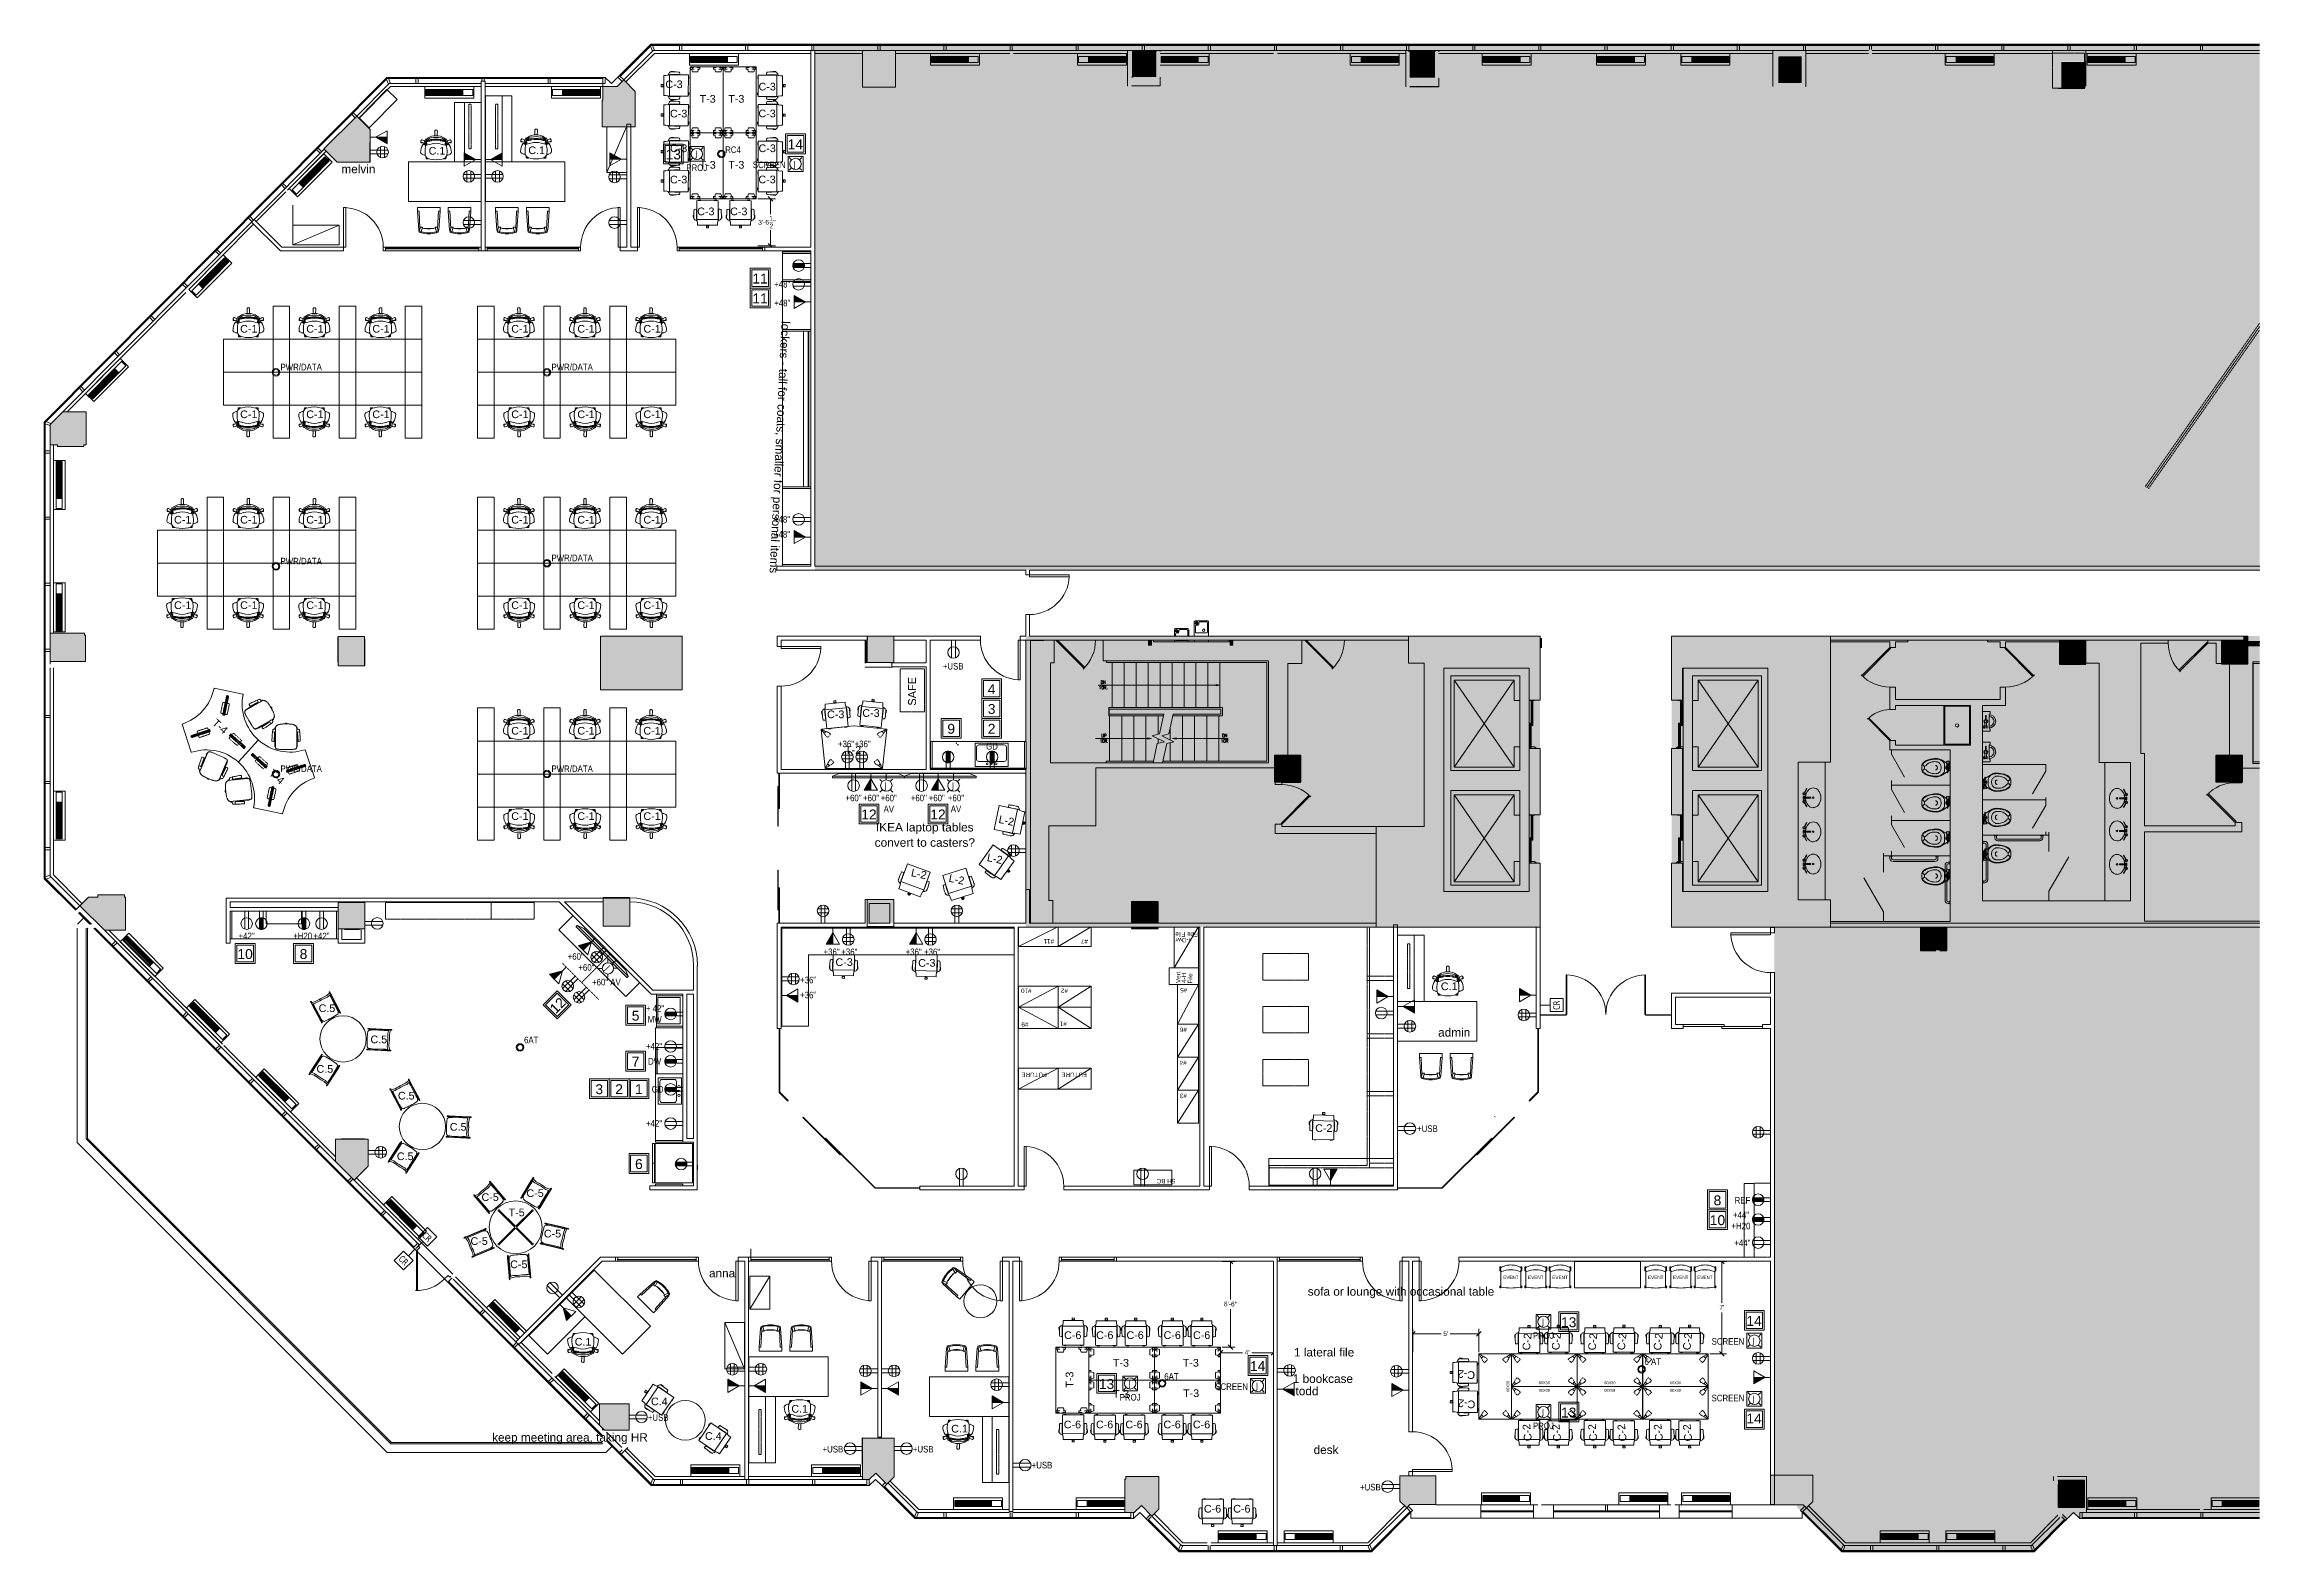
# Model space of a CAD drawing. Header units: inches. Extents: x 1 to 3921, y -2183 to 193.
# Drawn here: x 1079 to 3091, y -2183 to -815 of the extents above; entities that cross this region are included whole.
import ezdxf

# ---------------------------------------------------------------- set-up
doc = ezdxf.new("R2010")
doc.units = ezdxf.units.IN
doc.header["$MEASUREMENT"] = 0
for name, pattern in [('Demolished 3_128_', [0.046875, 0.023437, -0.023437]), ('Hidden 1_16_', [0.09375, 0.0625, -0.03125]), ('IMPORT-DASHED2 _3_', [0.09375, 0.0625, -0.03125]), ('IMPORT-DEMO LINES', [0.0625, 0.03125, -0.03125]), ('IMPORT-HIDDEN _3_', [0.09375, 0.0625, -0.03125]), ('Overhead', [0.15625, 0.09375, -0.0625])]:
    doc.linetypes.add(name, pattern=pattern)
for name, color, linetype, lineweight in [('8260 Willow Oaks_dwg _2_', 8, 'Continuous', 9), ('A-ANNO-NOTE', 131, 'Continuous', 20), ('A-COLS', 52, 'Continuous', 13), ('A-DETL', 90, 'Continuous', 9), ('A-DETL-DEMO', 250, 'IMPORT-DEMO LINES', 20), ('A-DETL-GENF', 92, 'Continuous', 9), ('A-DETL-MEDM', 33, 'Continuous', 20), ('A-DIMS', 7, 'Continuous', 9), ('A-DOOR', 31, 'Continuous', 9), ('A-DOOR-FRAM', 31, 'Continuous', 9), ('A-FURN TAGS', 7, 'Continuous', 9), ('A-FURN-NEW', 7, 'Continuous', 9), ('A-FURN-P-SEAT', 7, 'Continuous', 9), ('A-FURN-P-TABLE', 7, 'Continuous', 9), ('A-FURN-RELOCATE', 7, 'Continuous', 9), ('A-FURN-TAGS', 7, 'Continuous', 9), ('A-FURN-TAGS HM', 7, 'Continuous', 9), ('A-GLAZ', 151, 'Continuous', 9), ('A-WALL', 113, 'Continuous', 50), ('A-WALL-PATT', 111, 'Continuous', 13), ('AFUCH-P', 7, 'Continuous', 9), ('AFUFU-2D-CH', 7, 'Continuous', 9), ('AFUTB-P', 7, 'Continuous', 9), ('AFUTL-P', 7, 'Continuous', 9), ('Cougaar_Furn Plan_V01_1_dwg', 8, 'Continuous', 9), ('E-COMM-IDEN', 2, 'Continuous', 9), ('E-ELEC-FIXT-IDEN', 2, 'Continuous', 9), ('E-FURN-EXISTING', 7, 'Continuous', 9), ('G-ANNO-TEXT', 231, 'Continuous', 9), ('I-WALL', 2, 'Continuous', 9), ('LEVEL 07 BB', 7, 'Continuous', 9), ('NOTES', 7, 'Continuous', 9), ('P-SANR-FIXT', 6, 'Continuous', 9), ('Q-CASE', 31, 'Continuous', 9), ('Q-SPCQ', 91, 'Continuous', 9)]:
    doc.layers.add(name, color=color, linetype=linetype, lineweight=lineweight)
doc.styles.add('Arial', font='arial.ttf', dxfattribs={"height": 6.966241})
doc.styles.add('Arial_1', font='arial.ttf', dxfattribs={"height": 7.718667})
doc.styles.add('Arial_10', font='arial.ttf', dxfattribs={"height": 7.125})
doc.styles.add('Arial_2', font='arial.ttf', dxfattribs={"height": 7.649326})
doc.styles.add('Arial_3', font='arial.ttf', dxfattribs={"height": 4.078187})
doc.styles.add('Arial_4', font='arial.ttf', dxfattribs={"height": 2.5})
doc.styles.add('Arial_5', font='arial.ttf', dxfattribs={"height": 3})
doc.styles.add('Arial_6', font='arial.ttf', dxfattribs={"height": 4.32})
doc.styles.add('Arial_7', font='arial.ttf', dxfattribs={"height": 9})
doc.styles.add('Arial_9', font='arial.ttf', dxfattribs={"width": 0.85, "height": 6})
doc.styles.add('RomanS', font='romans__.ttf', dxfattribs={"width": 0.7, "height": 3})
doc.styles.add('Tahoma', font='tahoma.ttf', dxfattribs={"height": 6})
doc.styles.add('Tahoma_1', font='tahoma.ttf', dxfattribs={"width": 0.85, "height": 6})

msp = doc.modelspace()

# ---------------------------------------------------------------- texts
at = {"layer": 'A-ANNO-NOTE', "lineweight": 9, "attachment_point": 1}
for s, insert, char_height, width, style in [('14', (1754.2, -901.1), 9, 16.968, 'Arial_7'), ('13', (1643.4, -910.3), 9, 16.968, 'Arial_7'), ('J', (1670.2, -911.5), 6, 3.939, 'Tahoma'), ('J', (1759.5, -920.7), 6, 3.939, 'Tahoma'), ('11', (1722.2, -1023), 9, 16.968, 'Arial_7'), ('11', (1722.2, -1041), 9, 16.968, 'Arial_7'), ('4', (1935.9, -1395.7), 9, 8.484, 'Arial_7'), ('3', (1935.9, -1413.7), 9, 8.484, 'Arial_7'), ('9', (1899.2, -1431.7), 9, 8.484, 'Arial_7'), ('2', (1935.9, -1431.7), 9, 8.484, 'Arial_7'), ('J', (1842.2, -1484.9), 6, 3.939, 'Tahoma'), ('J', (1903.2, -1484.9), 6, 3.939, 'Tahoma'), ('12', (1821, -1509.5), 9, 16.968, 'Arial_7'), ('12', (1883.7, -1509.5), 9, 16.968, 'Arial_7'), ('10', (1254.7, -1636.2), 9, 16.968, 'Arial_7'), ('8', (1311.2, -1636.2), 9, 8.484, 'Arial_7'), ('5', (1612.7, -1692.2), 9, 8.484, 'Arial_7'), ('7', (1612.7, -1733.9), 9, 8.484, 'Arial_7'), ('3', (1579.7, -1758.9), 9, 8.484, 'Arial_7'), ('2', (1597.7, -1758.9), 9, 8.484, 'Arial_7'), ('1', (1615.7, -1758.9), 9, 8.484, 'Arial_7'), ('6', (1615.7, -1826.9), 9, 8.484, 'Arial_7'), ('8', (2594.8, -1859.8), 9, 8.484, 'Arial_7'), ('10', (2591.3, -1877.8), 9, 16.968, 'Arial_7'), ('13', (2456.3, -1970.5), 9, 16.968, 'Arial_7'), ('14', (2624.6, -1969.3), 9, 16.968, 'Arial_7'), ('J', (2438.8, -1971.7), 6, 3.939, 'Tahoma'), ('J', (2629.9, -1988.9), 6, 3.939, 'Tahoma'), ('14', (2173.9, -2010.3), 9, 16.968, 'Arial_7'), ('13', (2036.7, -2026.5), 9, 16.968, 'Arial_7'), ('J', (2063.6, -2027.8), 6, 3.939, 'Tahoma'), ('J', (2179.2, -2029.9), 6, 3.939, 'Tahoma'), ('J', (2629.9, -2041.6), 6, 3.939, 'Tahoma'), ('J', (2438.8, -2053.7), 6, 3.939, 'Tahoma'), ('13', (2456.3, -2052.5), 9, 16.968, 'Arial_7'), ('14', (2624.6, -2057.9), 9, 16.968, 'Arial_7')]:
    msp.add_mtext(s, dxfattribs=dict(at, insert=insert, char_height=char_height, width=width, style=style))
for s, insert, char_height, width, rotation, style in [('J', (1592.1, -1650.4), 6, 3.939, 315, 'Tahoma'), ('12', (1537.3, -1689.1), 9, 16.968, 45, 'Arial_7'), ('CR', (2449.3, -1691.4), 6, 10.044, 90, 'Tahoma_1'), ('CR', (1426, -1892.4), 6, 10.044, 315, 'Tahoma_1'), ('CR', (1404.7, -1913.7), 6, 10.044, 315, 'Tahoma_1')]:
    msp.add_mtext(s, dxfattribs=dict(at, insert=insert, char_height=char_height, width=width, rotation=rotation, style=style))
at = {"layer": 'E-COMM-IDEN', "char_height": 6, "width": 18.028, "attachment_point": 1, "style": 'Arial_9'}
for s, insert in [('+48"', (1742, -1046.7)), ('+48"', (1741.8, -1256.7)), ('+60"', (1822.6, -1496)), ('+60"', (1882.3, -1496)), ('+60"', (1554.5, -1639.9)), ('+36"', (1786.8, -1635.7)), ('+36"', (1861.3, -1635.7)), ('+36"', (1765.5, -1674.9))]:
    msp.add_mtext(s, dxfattribs=dict(at, insert=insert))
at = {"layer": 'E-ELEC-FIXT-IDEN', "char_height": 6, "attachment_point": 1, "style": 'Arial_9'}
for s, insert, width in [('PROJ', (1662.2, -923.8), 23.952), ('RC4', (1697.5, -907.5), 17.771), ('SCREEN', (1722.6, -921.2), 37.087), ('+48"', (1742, -1029.6), 18.028), ('PWR/DATA', (1293.8, -1104.8), 47.904), ('PWR/DATA', (1539.8, -1104.8), 47.904), ('+48"', (1741.8, -1243.1), 18.028), ('PWR/DATA', (1293.8, -1281), 47.904), ('PWR/DATA', (1539.8, -1278.1), 47.904), ('+USB', (1895.1, -1376.4), 23.437), ('+36"', (1799.9, -1446.9), 18.028), ('+36"', (1815, -1446.9), 18.028), ('GD', (1934.4, -1449.1), 13.393), ('PWR/DATA', (1293.8, -1469.5), 47.904), ('PWR/DATA', (1539.8, -1469.5), 47.904), ('+60"', (1806.7, -1496), 18.028), ('+60"', (1838.7, -1496), 18.028), ('AV', (1841.3, -1506), 11.847), ('+60"', (1866, -1496), 18.028), ('+60"', (1899.7, -1496), 18.028), ('AV', (1902.3, -1506), 11.847), ('+42"', (1255.7, -1621.3), 18.028), ('+H20', (1305.3, -1621.3), 21.377), ('+42"', (1323.7, -1621.3), 18.028), ('+36"', (1802.9, -1635.7), 18.028), ('+36"', (1878, -1635.7), 18.028), ('+60"', (1564.2, -1649.9), 18.028), ('+60" AV', (1576.6, -1663.2), 32.451), ('+36"', (1765.5, -1661.3), 18.028), ('+ 42"', (1625.5, -1687.1), 20.604), ('MW', (1627.2, -1697.1), 16.741), ('6AT', (1514.9, -1715.7), 16.226), ('+42"', (1625.6, -1721.5), 18.028), ('DW', (1627.5, -1735.1), 15.711), ('GD', (1630.8, -1760.5), 13.393), ('+42"', (1625.6, -1791.5), 18.028), ('+USB', (2325.6, -1796.2), 23.437), ('REF', (2613.9, -1861.2), 17.771), ('+H20', (2611, -1884.6), 21.377), ('+44"', (2612.4, -1874.6), 18.028), ('+44"', (2613.7, -1899.9), 18.028), ('PROJ', (2430.8, -1984), 23.952), ('SCREEN', (2593, -1989.4), 37.087), ('6 AT', (2532.1, -2007.8), 18.801), ('6AT', (2096.1, -2021.2), 16.226), ('SCREEN', (2142.4, -2030.4), 37.087), ('PROJ', (2055.6, -2040.1), 23.952), ('SCREEN', (2593, -2040.8), 37.087), ('+USB', (1627.3, -2058.5), 23.437), ('PROJ', (2430.8, -2066), 23.952), ('+USB', (1785.9, -2087.2), 23.437), ('+USB', (1867.9, -2087.2), 23.437), ('+USB', (1975.7, -2101.7), 23.437), ('+USB', (2273.8, -2121.7), 23.437)]:
    msp.add_mtext(s, dxfattribs=dict(at, insert=insert, width=width))
at = {"layer": 'G-ANNO-TEXT', "color": 7, "insert": (1863.6, -1415.2), "char_height": 7.12, "width": 31.815, "attachment_point": 1, "rotation": 90, "style": 'Arial_10'}
msp.add_mtext('SAFE', dxfattribs=at)

# ---------------------------------------------------------------- blocks, each defined once
blk = doc.blocks.new('Cougaar_Furn Plan_V01_1_dwg_C-2-2613219-New Construction - Tel_Data_Elec Plan')
at = {"layer": 'A-FURN-P-SEAT'}
for p, q in [((-7.9, 8.9), (-5.9, -10.4)), ((-2.3, 9.8), (-2.3, 9.5)), ((-1.4, 9.7), (-1.3, 9.9)), ((-0.2, -10.1), (-0.3, -9.8)), ((0.7, -9.8), (0.8, -10))]:
    blk.add_line(p, q, dxfattribs=at)
at = {"layer": 'A-FURN-P-SEAT', "flags": 128}
blk.add_lwpolyline([(-11.1, -10.3), (-9.9, -10.2), (-9.3, -10.1), (-7.3, -10.2), (-7, -10.5), (11.1, -8.6), (9.1, 10.7), (-9.1, 8.8), (-9.2, 8.5), (-11.3, 8), (-13, 7.8)], close=True, dxfattribs=at)
for points in [[(-9, 8.8), (-8.7, 9.8), (-8.5, 10.6), (-8.1, 11.1), (-7.8, 11.4), (-7.4, 11.6), (-6.3, 12), (-5.9, 12), (-3.7, 12.2), (-2.1, 12.3), (-0.3, 12.4), (0.5, 12.4), (0.7, 12.3), (0.9, 12.2), (0.9, 12.1), (1.2, 11.2), (1.2, 10.3), (1.2, 10.2), (-3.4, 9.7), (-5.9, 9.4), (-6.9, 9.3), (-7.4, 9.2), (-7.9, 9), (-8, 8.9)], [(-4.8, 12.1), (-4.8, 12.5), (-7.2, 12.2), (-7.1, 11.7)], [(9.2, 9.4), (9.6, 9.4), (9.8, 7.4), (9.4, 7.4)], [(9.4, 8.1), (9.5, 8.1), (9.6, 8.2), (9.6, 8.4), (9.5, 8.6), (9.4, 8.7), (9.3, 8.7)], [(-12.2, -0.3), (-14.5, -0.5), (-14.3, -2.5), (-12, -2.3)], [(-12, -1.7), (-12.4, -1.8), (-12.6, -1.7), (-12.8, -1.6), (-12.9, -1.4), (-12.8, -1.1), (-12.7, -0.9), (-12.4, -0.9), (-12.1, -0.8)], [(-7, -10.5), (-6.5, -11.4), (-6.1, -12.1), (-5.6, -12.5), (-5.2, -12.8), (-4.8, -13), (-3.7, -13), (-3.2, -13), (-1.1, -12.7), (0.5, -12.5), (2.3, -12.2), (3, -12), (3.3, -11.9), (3.4, -11.8)], [(3.4, -11.8), (3.4, -11.7), (3.5, -10.7), (3.4, -9.8), (3.3, -9.7), (-1.3, -10.2), (-3.8, -10.4), (-4.8, -10.6), (-5.3, -10.6), (-5.8, -10.5), (-6, -10.4)], [(-2.1, -12.9), (-2.1, -13.2), (-4.5, -13.5), (-4.5, -13)], [(10.8, -5.2), (11.1, -5.2), (11.3, -7.2), (11, -7.2)], [(10.9, -6.5), (11, -6.5), (11.1, -6.4), (11.1, -6.2), (11.1, -6.1), (11, -6), (10.8, -5.9)]]:
    blk.add_lwpolyline(points, dxfattribs=at)
blk = doc.blocks.new('Cougaar_Furn Plan_V01_1_dwg_T-1-2613220-New Construction - Tel_Data_Elec Plan')
at = {"layer": 'A-FURN-NEW'}
for p, q in [((23.2, 62.3), (-6.1, 59.2)), ((-6.2, 59.1), (0, 0.1)), ((29.5, 3.1), (0.1, 0))]:
    blk.add_line(p, q, dxfattribs=at)
at = {"layer": 'A-FURN-NEW', "linetype": 'IMPORT-HIDDEN _3_'}
for p, q in [((20.8, 60.4), (17.3, 57.9)), ((0, 51.9), (2.2, 54.6)), ((16, 56.4), (17.3, 57.9)), ((18.8, 53.9), (16.1, 56.1)), ((19.1, 53.9), (20.3, 55.5)), ((22, 59.4), (20.3, 55.5)), ((4.6, 8.4), (7.3, 6.2)), ((23.3, 10.4), (21.2, 7.7)), ((21.2, 7.4), (22.7, 6.1)), ((26.7, 4.5), (22.8, 6.1)), ((23.7, 10.5), (25.2, 9.2)), ((27.6, 5.7), (25.2, 9.2))]:
    blk.add_line(p, q, dxfattribs=at)
at = {"layer": 'A-FURN-NEW', "flags": 128}
blk.add_lwpolyline([(29.6, 3.2), (23.3, 62.2)], close=True, dxfattribs=at)
at = {"layer": 'A-FURN-NEW', "linetype": 'IMPORT-HIDDEN _3_', "flags": 128}
for points in [[(-0.3, 51.9), (-1.9, 53.1), (-4.3, 56.7)], [(2.1, 54.9), (0.6, 56.2), (-3.4, 57.8)], [(4.3, 8.4), (3, 6.9), (1.4, 2.9)], [(7.3, 5.9), (6.1, 4.4), (2.5, 2)]]:
    blk.add_lwpolyline(points, dxfattribs=at)
at = {"layer": 'A-FURN-NEW', "linetype": 'IMPORT-HIDDEN _3_'}
for centre, radius, start, end in [((31, 50.4), 14.3, 124.0045, 139.169), ((31, 50.4), 14.3, 124.0045, 135.5431), ((20.8, 60.5), 0.0787, 304.5457, 315.5431), ((10, 67.3), 14.3, 322.8868, 338.0513), ((10, 67.3), 14.3, 326.5127, 338.0513), ((23.1, 62.1), 0.197, 338.0513, 124.0045), ((23.1, 62.1), 0.177, 338.0513, 124.0045), ((-6, 59), 0.197, 68.0513, 214.0045), ((-6, 59), 0.177, 68.0513, 214.0045), ((5.7, 66.9), 14.3, 214.0045, 225.5431), ((5.7, 66.9), 14.3, 214.0045, 229.169), ((-11.3, 45.9), 14.3, 56.5127, 68.0513), ((-11.3, 45.9), 14.3, 52.8868, 68.0513), ((-4.4, 56.6), 0.0787, 34.5457, 45.5431), ((-3.3, 56.5), 0.591, 229.4589, 258.5674), ((-3.3, 57.9), 0.0787, 236.5127, 247.5101), ((-3.2, 56.7), 0.745, 258.5674, 295.5124), ((-3.4, 56.9), 0.981, 299.8182, 1.1806), ((-3, 56.8), 0.591, 23.4884, 52.5969), ((-3.1, 56.8), 0.745, 8.0674, 23.4884), ((-1.8, 53.2), 0.0787, 214.5457, 231.0279), ((0.5, 56.1), 0.0787, 51.0279, 67.5101), ((2, 54.8), 0.236, 321.0279, 51.0279), ((16.2, 56.3), 0.236, 141.0279, 231.0279), ((17.3, 57.9), 0.0787, 124.5457, 141.0279), ((20.7, 59.3), 0.591, 139.4589, 168.5674), ((20.8, 59.3), 0.745, 168.5674, 183.9884), ((21, 59.4), 0.981, 190.8752, 252.2376), ((20.3, 55.5), 0.0787, 321.0279, 337.5101), ((20.9, 59.2), 0.745, 256.5434, 293.4884), ((21, 59.1), 0.591, 293.4884, 322.5969), ((22, 59.4), 0.0787, 146.5127, 157.5101), ((13.3, -5), 14.3, 142.8868, 158.0513), ((13.3, -5), 14.3, 146.5127, 158.0513), ((0.2, 0.3), 0.197, 158.0513, 304.0045), ((0.2, 0.3), 0.177, 158.0513, 304.0045), ((-7.7, 12), 14.3, 304.0045, 319.169), ((-7.7, 12), 14.3, 304.0045, 315.5431), ((1.3, 2.9), 0.0787, 326.5127, 337.5101), ((2.4, 3.3), 0.591, 113.4884, 142.5969), ((2.4, 3.1), 0.745, 76.5434, 113.4884), ((2.6, 1.9), 0.0787, 124.5457, 135.5431), ((2.3, 2.9), 0.981, 10.8752, 72.2376), ((3.1, 6.8), 0.0787, 141.0279, 157.5101), ((2.7, 3), 0.591, 319.4589, 348.5674), ((2.5, 3), 0.745, 348.5674, 3.9884), ((4.4, 8.3), 0.236, 51.0279, 141.0279), ((6, 4.4), 0.0787, 304.5457, 321.0279), ((7.1, 6.1), 0.236, 321.0279, 51.0279), ((21.4, 7.6), 0.236, 141.0279, 231.0279), ((22.8, 6.2), 0.0787, 231.0279, 247.5101), ((23.5, 10.3), 0.236, 51.0279, 141.0279), ((25.2, 9.2), 0.0787, 34.5457, 51.0279), ((26.7, 5.5), 0.981, 119.8182, 181.1806), ((26.5, 5.6), 0.745, 188.0674, 203.4884), ((26.3, 5.5), 0.591, 203.4884, 232.597), ((34.6, 16.4), 14.3, 232.8868, 248.0513), ((26.6, 5.7), 0.745, 78.5674, 115.5124), ((26.6, 5.8), 0.591, 49.4589, 78.5674), ((34.6, 16.4), 14.3, 236.5127, 248.0513), ((26.7, 4.4), 0.0787, 56.5127, 67.5101), ((17.6, -4.5), 14.3, 34.0045, 49.169), ((27.7, 5.7), 0.0787, 214.5457, 225.5431), ((17.6, -4.5), 14.3, 34.0045, 45.5431), ((29.3, 3.3), 0.197, 248.0513, 34.0045), ((29.3, 3.3), 0.177, 248.0513, 34.0045)]:
    blk.add_arc(centre, radius, start, end, dxfattribs=at)
at = {"layer": 'A-FURN-NEW'}
for centre, radius, start, end in [((23.3, 62.2), 0.118, 6.0279, 96.0279), ((-6.1, 59.1), 0.118, 96.0279, 186.0279), ((-0.2, 52.1), 0.236, 231.0279, 321.0279), ((18.9, 54.1), 0.236, 231.0279, 321.0279), ((0.1, 0.1), 0.118, 186.0279, 276.0279), ((29.5, 3.2), 0.118, 276.0279, 6.0279)]:
    blk.add_arc(centre, radius, start, end, dxfattribs=at)
blk = doc.blocks.new('Cougaar_Furn Plan_V01_1_dwg_T-1a-2613221-New Construction - Tel_Data_Elec Plan')
at = {"layer": 'A-FURN-NEW'}
for p, q in [((0.125, 0), (51.9375, 0)), ((-3.71875, -35.4375), (0, -0.125)), ((55.78125, -35.4375), (52.0625, -0.125)), ((25.875, -38.6875), (-3.625, -35.5625)), ((26.1875, -38.6875), (55.65625, -35.5625))]:
    blk.add_line(p, q, dxfattribs=at)
at = {"layer": 'A-FURN-NEW', "linetype": 'IMPORT-HIDDEN _3_'}
for p, q in [((1.53125, -2.8125), (3.375, -6.6875)), ((2.65625, -1.8125), (6.28125, -4.0625)), ((4.6875, -8.15625), (3.375, -6.71875)), ((7.59375, -5.875), (5.03125, -8.1875)), ((7.625, -5.53125), (6.3125, -4.0625)), ((44.4375, -5.875), (47.03125, -8.1875)), ((47.34375, -8.15625), (48.65625, -6.71875)), ((50.53125, -2.8125), (48.6875, -6.6875)), ((-1.78125, -33.03125), (0.625, -29.5)), ((-0.84375, -34.1875), (3.09375, -32.5625)), ((2.1875, -28.25), (0.65625, -29.46875)), ((4.6875, -30.96875), (2.5, -28.28125)), ((4.65625, -31.3125), (3.125, -32.53125)), ((47.34375, -30.96875), (49.53125, -28.28125)), ((47.40625, -31.3125), (48.90625, -32.53125)), ((52.875, -34.1875), (48.9375, -32.5625)), ((49.875, -28.25), (51.40625, -29.46875)), ((53.84375, -33.03125), (51.40625, -29.5))]:
    blk.add_line(p, q, dxfattribs=at)
at = {"layer": 'A-FURN-NEW', "linetype": 'IMPORT-HIDDEN _3_', "flags": 128}
blk.add_lwpolyline([(44.4375, -5.53125), (45.75, -4.0625), (49.40625, -1.8125)], dxfattribs=at)
at = {"layer": 'A-FURN-NEW'}
for centre, radius, start, end in [((0.125, -0.125), 0.11811, 90.00000068, 173.99998936), ((51.9375, -0.125), 0.11811, 5.99999835, 90.00000068), ((-3.59375, -35.46875), 0.11811, 173.99998936, 264.00000234), ((26.03125, -37.1875), 1.49606, 264.00000234, 276.00000267), ((55.65625, -35.46875), 0.11811, 276.00000267, 5.99999835)]:
    blk.add_arc(centre, radius, start, end, dxfattribs=at)
at = {"layer": 'A-FURN-NEW', "linetype": 'IMPORT-HIDDEN _3_'}
for centre, radius, start, end in [((0.21875, -0.25), 0.19685, 59.02339891, 204.97658795), ((0.21875, -0.25), 0.17717, 59.02339891, 204.97659819), ((13.03125, 5.6875), 14.31102, 204.97658795, 216.51516802), ((13.03125, 5.6875), 14.29134, 204.97659819, 220.14109688), ((-7.03125, -12.375), 14.29134, 43.85890363, 59.02339891), ((-7.03125, -12.375), 14.31102, 47.4848325, 59.02339891), ((1.46875, -2.875), 0.07874, 25.51782397, 36.5151662), ((2.53125, -3.125), 0.59055, 220.43095645, 249.53952198), ((2.59375, -2.96875), 0.74546, 249.53952198, 264.9605455), ((2.53125, -2.78125), 0.93176, 270.03683771, 335.02017272), ((2.6875, -1.75), 0.07874, 227.4848309, 238.48217654), ((2.84375, -2.875), 0.59055, 14.46048537, 43.56904406), ((3.4375, -6.65625), 0.07874, 205.51782409, 222.00000117), ((2.6875, -2.90625), 0.74546, 337.5155277, 14.46048537), ((4.875, -8), 0.23622, 222.00000117, 312.00000367), ((6.25, -4.125), 0.07874, 41.99999935, 58.48217472), ((7.4375, -5.6875), 0.23622, 312.00000367, 41.99999935), ((44.59375, -5.6875), 0.23622, 138.00000202, 228.00000134), ((45.8125, -4.125), 0.07874, 121.51782665, 138.00000202), ((47.1875, -8), 0.23622, 228.00000134, 317.99999701), ((49.34375, -2.90625), 0.74546, 165.539516, 202.48446707), ((49.21875, -2.875), 0.59055, 136.43097096, 165.539516), ((48.59375, -6.65625), 0.07874, 317.99999701, 334.48217238), ((49.5, -2.78125), 0.93176, 204.97983229, 269.96316046), ((59.09375, -12.375), 14.29134, 120.97660246, 136.14109773), ((49.375, -1.75), 0.07874, 301.51782164, 312.51516386), ((59.09375, -12.375), 14.31102, 120.97657514, 132.51516887), ((49.4375, -2.96875), 0.74546, 275.03945951, 290.4604762), ((49.5, -3.125), 0.59055, 290.4604762, 319.56904173), ((39.03125, 5.6875), 14.29134, 319.85890129, 335.02339657), ((50.59375, -2.875), 0.07874, 143.48483517, 154.48217739), ((39.03125, 5.6875), 14.31102, 323.48483016, 335.02341023), ((51.8125, -0.25), 0.19685, 335.02341023, 120.97660246), ((51.8125, -0.25), 0.17717, 335.02339657, 120.97660246), ((-3.46875, -35.34375), 0.19685, 146.02342524, 291.97660744), ((8.21875, -43.25), 14.31102, 134.4848315, 146.02342524), ((-3.46875, -35.34375), 0.17717, 146.02339792, 291.97660061), ((8.21875, -43.25), 14.29134, 130.85890264, 146.02339792), ((-8.75, -22.25), 14.29134, 291.97660061, 307.14110272), ((-8.75, -22.25), 14.31102, 291.97658695, 303.51517386), ((-1.84375, -32.96875), 0.07874, 314.48482649, 325.48218238), ((-0.71875, -32.875), 0.59055, 101.46048437, 130.56902941), ((-0.71875, -33.03125), 0.74546, 86.03944719, 101.46048437), ((-0.8125, -34.25), 0.07874, 112.51782298, 123.5151652), ((-0.8125, -33.21875), 0.93176, 15.97983363, 80.96316864), ((-0.5, -33.1875), 0.59055, 307.43096229, 336.53952098), ((-0.625, -33.125), 0.74546, 336.53952098, 13.484465), ((0.6875, -29.53125), 0.07874, 128.99999835, 145.48217373), ((2.34375, -28.4375), 0.23622, 39.00000268, 128.99999835), ((3.09375, -32.46875), 0.07874, 292.5178248, 308.99999334), ((4.5, -31.125), 0.23622, 308.99999334, 39.00000268), ((47.53125, -31.125), 0.23622, 141.00001235, 231.00000142), ((48.96875, -32.46875), 0.07874, 231.00000142, 247.48217338), ((49.71875, -28.4375), 0.23622, 51.00000301, 141.00001235), ((51.34375, -29.53125), 0.07874, 34.51782764, 51.00000301), ((52.6875, -33.125), 0.74546, 166.51552271, 203.4604789), ((52.84375, -33.21875), 0.93176, 99.03683273, 164.02015408), ((52.53125, -33.1875), 0.59055, 203.4604789, 232.56904272), ((60.8125, -22.25), 14.29134, 232.85890229, 248.0234044), ((52.75, -33.03125), 0.74546, 78.53951699, 93.96055418), ((52.84375, -34.25), 0.07874, 56.48483616, 67.48217839), ((52.78125, -32.875), 0.59055, 49.43094464, 78.53951699), ((60.8125, -22.25), 14.31102, 236.48483115, 248.02341123), ((43.8125, -43.25), 14.29134, 33.97660345, 49.14109873), ((43.8125, -43.25), 14.31102, 33.97658979, 45.51516986), ((53.90625, -32.96875), 0.07874, 214.51782605, 225.51516827), ((55.53125, -35.34375), 0.19685, 248.02339074, 33.97658979), ((55.53125, -35.34375), 0.17717, 248.0234044, 33.97660345)]:
    blk.add_arc(centre, radius, start, end, dxfattribs=at)
blk = doc.blocks.new('Cougaar_Furn Plan_V01_1_dwg_C-2-2613222-New Construction - Tel_Data_Elec Plan')
at = {"layer": 'A-FURN-P-SEAT'}
for p, q in [((-7.9, 8.9), (-5.9, -10.4)), ((-2.3, 9.8), (-2.3, 9.5)), ((-1.4, 9.7), (-1.3, 9.9)), ((-0.2, -10.1), (-0.3, -9.8)), ((0.7, -9.8), (0.8, -10))]:
    blk.add_line(p, q, dxfattribs=at)
at = {"layer": 'A-FURN-P-SEAT', "flags": 128}
blk.add_lwpolyline([(-11.1, -10.3), (-9.9, -10.2), (-9.3, -10.1), (-7.3, -10.2), (-7, -10.5), (11.1, -8.6), (9.1, 10.7), (-9.1, 8.8), (-9.2, 8.5), (-11.3, 8), (-13, 7.8)], close=True, dxfattribs=at)
for points in [[(-9, 8.8), (-8.7, 9.8), (-8.5, 10.6), (-8.1, 11.1), (-7.8, 11.4), (-7.4, 11.6), (-6.3, 12), (-5.9, 12), (-3.7, 12.2), (-2.1, 12.3), (-0.3, 12.4), (0.5, 12.4), (0.7, 12.3), (0.9, 12.2), (0.9, 12.1), (1.2, 11.2), (1.2, 10.3), (1.2, 10.2), (-3.4, 9.7), (-5.9, 9.4), (-6.9, 9.3), (-7.4, 9.2), (-7.9, 9), (-8, 8.9)], [(-4.8, 12.1), (-4.8, 12.5), (-7.2, 12.2), (-7.1, 11.7)], [(9.2, 9.4), (9.6, 9.4), (9.8, 7.4), (9.4, 7.4)], [(9.4, 8.1), (9.5, 8.1), (9.6, 8.2), (9.6, 8.4), (9.5, 8.6), (9.4, 8.7), (9.3, 8.7)], [(-12.2, -0.3), (-14.5, -0.5), (-14.3, -2.5), (-12, -2.3)], [(-12, -1.7), (-12.4, -1.8), (-12.6, -1.7), (-12.8, -1.6), (-12.9, -1.4), (-12.8, -1.1), (-12.7, -0.9), (-12.4, -0.9), (-12.1, -0.8)], [(-7, -10.5), (-6.5, -11.4), (-6.1, -12.1), (-5.6, -12.5), (-5.2, -12.8), (-4.8, -13), (-3.7, -13), (-3.2, -13), (-1.1, -12.7), (0.5, -12.5), (2.3, -12.2), (3, -12), (3.3, -11.9), (3.4, -11.8)], [(3.4, -11.8), (3.4, -11.7), (3.5, -10.7), (3.4, -9.8), (3.3, -9.7), (-1.3, -10.2), (-3.8, -10.4), (-4.8, -10.6), (-5.3, -10.6), (-5.8, -10.5), (-6, -10.4)], [(-2.1, -12.9), (-2.1, -13.2), (-4.5, -13.5), (-4.5, -13)], [(10.8, -5.2), (11.1, -5.2), (11.3, -7.2), (11, -7.2)], [(10.9, -6.5), (11, -6.5), (11.1, -6.4), (11.1, -6.2), (11.1, -6.1), (11, -6), (10.8, -5.9)]]:
    blk.add_lwpolyline(points, dxfattribs=at)
blk = doc.blocks.new('Cougaar_Furn Plan_V01_1_dwg_T-1-2613223-New Construction - Tel_Data_Elec Plan')
at = {"layer": 'A-FURN-NEW'}
for p, q in [((23.2, 62.3), (-6.1, 59.2)), ((-6.2, 59.1), (0, 0.1)), ((29.5, 3.1), (0.1, 0))]:
    blk.add_line(p, q, dxfattribs=at)
at = {"layer": 'A-FURN-NEW', "linetype": 'IMPORT-HIDDEN _3_'}
for p, q in [((20.8, 60.4), (17.3, 57.9)), ((0, 51.9), (2.2, 54.6)), ((16, 56.4), (17.3, 57.9)), ((18.8, 53.9), (16.1, 56.1)), ((19.1, 53.9), (20.3, 55.5)), ((22, 59.4), (20.3, 55.5)), ((4.6, 8.4), (7.3, 6.2)), ((23.3, 10.4), (21.2, 7.7)), ((21.2, 7.4), (22.7, 6.1)), ((26.7, 4.5), (22.8, 6.1)), ((23.7, 10.5), (25.2, 9.2)), ((27.6, 5.7), (25.2, 9.2))]:
    blk.add_line(p, q, dxfattribs=at)
at = {"layer": 'A-FURN-NEW', "flags": 128}
blk.add_lwpolyline([(29.6, 3.2), (23.3, 62.2)], close=True, dxfattribs=at)
at = {"layer": 'A-FURN-NEW', "linetype": 'IMPORT-HIDDEN _3_', "flags": 128}
for points in [[(-0.3, 51.9), (-1.9, 53.1), (-4.3, 56.7)], [(2.1, 54.9), (0.6, 56.2), (-3.4, 57.8)], [(4.3, 8.4), (3, 6.9), (1.4, 2.9)], [(7.3, 5.9), (6.1, 4.4), (2.5, 2)]]:
    blk.add_lwpolyline(points, dxfattribs=at)
at = {"layer": 'A-FURN-NEW', "linetype": 'IMPORT-HIDDEN _3_'}
for centre, radius, start, end in [((31, 50.4), 14.3, 124.0045, 139.169), ((31, 50.4), 14.3, 124.0045, 135.5431), ((20.8, 60.5), 0.0787, 304.5457, 315.5431), ((10, 67.3), 14.3, 322.8868, 338.0513), ((10, 67.3), 14.3, 326.5127, 338.0513), ((23.1, 62.1), 0.197, 338.0513, 124.0045), ((23.1, 62.1), 0.177, 338.0513, 124.0045), ((-6, 59), 0.197, 68.0513, 214.0045), ((-6, 59), 0.177, 68.0513, 214.0045), ((5.7, 66.9), 14.3, 214.0045, 225.5431), ((5.7, 66.9), 14.3, 214.0045, 229.169), ((-11.3, 45.9), 14.3, 56.5127, 68.0513), ((-11.3, 45.9), 14.3, 52.8868, 68.0513), ((-4.4, 56.6), 0.0787, 34.5457, 45.5431), ((-3.3, 56.5), 0.591, 229.4589, 258.5674), ((-3.3, 57.9), 0.0787, 236.5127, 247.5101), ((-3.2, 56.7), 0.745, 258.5674, 295.5124), ((-3.4, 56.9), 0.981, 299.8182, 1.1806), ((-3, 56.8), 0.591, 23.4884, 52.5969), ((-3.1, 56.8), 0.745, 8.0674, 23.4884), ((-1.8, 53.2), 0.0787, 214.5457, 231.0279), ((0.5, 56.1), 0.0787, 51.0279, 67.5101), ((2, 54.8), 0.236, 321.0279, 51.0279), ((16.2, 56.3), 0.236, 141.0279, 231.0279), ((17.3, 57.9), 0.0787, 124.5457, 141.0279), ((20.7, 59.3), 0.591, 139.4589, 168.5674), ((20.8, 59.3), 0.745, 168.5674, 183.9884), ((21, 59.4), 0.981, 190.8752, 252.2376), ((20.3, 55.5), 0.0787, 321.0279, 337.5101), ((20.9, 59.2), 0.745, 256.5434, 293.4884), ((21, 59.1), 0.591, 293.4884, 322.5969), ((22, 59.4), 0.0787, 146.5127, 157.5101), ((13.3, -5), 14.3, 142.8868, 158.0513), ((13.3, -5), 14.3, 146.5127, 158.0513), ((0.2, 0.3), 0.197, 158.0513, 304.0045), ((0.2, 0.3), 0.177, 158.0513, 304.0045), ((-7.7, 12), 14.3, 304.0045, 319.169), ((-7.7, 12), 14.3, 304.0045, 315.5431), ((1.3, 2.9), 0.0787, 326.5127, 337.5101), ((2.4, 3.3), 0.591, 113.4884, 142.5969), ((2.4, 3.1), 0.745, 76.5434, 113.4884), ((2.6, 1.9), 0.0787, 124.5457, 135.5431), ((2.3, 2.9), 0.981, 10.8752, 72.2376), ((3.1, 6.8), 0.0787, 141.0279, 157.5101), ((2.7, 3), 0.591, 319.4589, 348.5674), ((2.5, 3), 0.745, 348.5674, 3.9884), ((4.4, 8.3), 0.236, 51.0279, 141.0279), ((6, 4.4), 0.0787, 304.5457, 321.0279), ((7.1, 6.1), 0.236, 321.0279, 51.0279), ((21.4, 7.6), 0.236, 141.0279, 231.0279), ((22.8, 6.2), 0.0787, 231.0279, 247.5101), ((23.5, 10.3), 0.236, 51.0279, 141.0279), ((25.2, 9.2), 0.0787, 34.5457, 51.0279), ((26.7, 5.5), 0.981, 119.8182, 181.1806), ((26.5, 5.6), 0.745, 188.0674, 203.4884), ((26.3, 5.5), 0.591, 203.4884, 232.597), ((34.6, 16.4), 14.3, 232.8868, 248.0513), ((26.6, 5.7), 0.745, 78.5674, 115.5124), ((26.6, 5.8), 0.591, 49.4589, 78.5674), ((34.6, 16.4), 14.3, 236.5127, 248.0513), ((26.7, 4.4), 0.0787, 56.5127, 67.5101), ((17.6, -4.5), 14.3, 34.0045, 49.169), ((27.7, 5.7), 0.0787, 214.5457, 225.5431), ((17.6, -4.5), 14.3, 34.0045, 45.5431), ((29.3, 3.3), 0.197, 248.0513, 34.0045), ((29.3, 3.3), 0.177, 248.0513, 34.0045)]:
    blk.add_arc(centre, radius, start, end, dxfattribs=at)
at = {"layer": 'A-FURN-NEW'}
for centre, radius, start, end in [((23.3, 62.2), 0.118, 6.0279, 96.0279), ((-6.1, 59.1), 0.118, 96.0279, 186.0279), ((-0.2, 52.1), 0.236, 231.0279, 321.0279), ((18.9, 54.1), 0.236, 231.0279, 321.0279), ((0.1, 0.1), 0.118, 186.0279, 276.0279), ((29.5, 3.2), 0.118, 276.0279, 6.0279)]:
    blk.add_arc(centre, radius, start, end, dxfattribs=at)
blk = doc.blocks.new('Cougaar_Furn Plan_V01_1_dwg_task chr-2613224-New Construction - Tel_Data_Elec Plan')
at = {"layer": 'AFUFU-2D-CH'}
for p, q in [((-11.4, 1.5), (-10.2, 0.7)), ((-9.8, 2), (-9.5, 2.3)), ((9.3, 2), (9, 2.3)), ((10.9, 1.5), (9.7, 0.7)), ((-8.5, -11), (-8.5, -11)), ((8, -11), (8, -11))]:
    blk.add_line(p, q, dxfattribs=at)
at = {"layer": 'AFUFU-2D-CH', "flags": 128}
for points in [[(-13.4, 3.5), (-13.4, 3.1), (-13.4, 3.1), (-13.6, 3.1), (-14, 3.2), (-14, 3.2), (-14, 4.9), (-14, 5), (-13.8, 5)], [(-13.3, 3.4), (-13.3, 3.1), (-13.3, 3.1), (-12.6, 3.1), (-12.6, 3.1), (-12.6, 3.2)], [(-12.4, 3.1), (-12.5, 3.1), (-12.5, 3.1)], [(-10.3, 1.4), (-10.3, 1.4), (-10.3, 1.4), (-10.3, 1.4), (-10.3, 1.4)], [(-9.8, 0.1), (-9.7, 0.5), (-9.1, 1.1)], [(9.3, 0.1), (9.2, 0.5), (8.6, 1.1)], [(9.8, 1.4), (9.8, 1.4), (9.8, 1.4), (9.8, 1.4), (9.8, 1.4)], [(11.9, 3.1), (12, 3.1), (12.1, 3.1)], [(12.8, 3.4), (12.8, 3.1), (12.8, 3.1), (12.1, 3.1), (12.1, 3.1), (12.1, 3.2)], [(12.9, 3.5), (12.9, 3.1), (12.9, 3.1), (13.1, 3.1), (13.5, 3.2), (13.5, 3.2), (13.5, 4.9), (13.5, 5), (13.3, 5)], [(-8.5, -11), (-8.5, -11.7), (-8.5, -11.7), (-8.8, -11.7), (-9.1, -11.6), (-9.2, -11.6), (-9.2, -10.5)], [(-8.4, -11.1), (-8.4, -11.7), (-8.4, -11.7), (-7.8, -11.7), (-7.7, -11.7), (-7.7, -11.4)], [(-7, -11.4), (-7, -11.6), (-7, -11.6), (-7.4, -11.7), (-7.6, -11.7), (-7.7, -11.7), (-7.7, -11.4)], [(6.5, -11.4), (6.5, -11.6), (6.6, -11.6), (6.9, -11.7), (7.1, -11.7), (7.2, -11.7), (7.2, -11.4)], [(8, -11.1), (8, -11.7), (7.9, -11.7), (7.3, -11.7), (7.3, -11.7), (7.3, -11.4)], [(8, -11), (8, -11.7), (8.1, -11.7), (8.3, -11.7), (8.7, -11.6), (8.7, -11.6), (8.7, -10.5)]]:
    blk.add_lwpolyline(points, dxfattribs=at)
for points in [[(9.1, 6.4), (9.1, 6.4), (9.1, 6.4), (9.1, 6.4)], [(9.2, 6.4), (9.2, 6.4), (9.2, 6.4), (9.2, 6.4)], [(-8.2, -11.2), (-8.2, -11.2), (-8.2, -11.2), (-8.2, -11.2)], [(7.7, -11.2), (7.7, -11.2), (7.7, -11.2), (7.7, -11.2)]]:
    blk.add_lwpolyline(points, close=True, dxfattribs=at)
at = {"layer": 'AFUFU-2D-CH'}
for centre, radius, start, end in [((-1.4, -5.6), 12.8, 147.5535, 180.6458), ((-13.4, 4.1), 0.59, 157.2242, 240.4539), ((-9.4, 3.4), 4.68, 155.4374, 168.707), ((-2.8, 28.7), 27.3, 246.561, 252.045), ((-13.1, 5.3), 0.496, 59.855, 166.5947), ((-28.9, -36.8), 45.4, 66.147, 69.3645), ((-11.7, 1.1), 0.548, 50.5859, 160.5928), ((3.7, -1.5), 15.5, 149.6915, 168.4725), ((2.3, -2), 13.3, 153.1044, 166.8211), ((28.7, -27.3), 48.1, 143.1349, 144.1853), ((-9.1, 0.9), 1.24, 157.6746, 179.9967), ((-9.9, 1.1), 0.55, 198.8446, 209.1233), ((105.8, -27.9), 119.7, 164.5276, 165.8431), ((-2.8, 28.7), 27.3, 254.1563, 254.6871), ((-7.5, 0.4), 2.94, 145.3114, 160.6545), ((-10.8, -0.1), 0.992, 346.657, 53.2163), ((-9.9, 1.1), 0.55, 250.5254, 284.1346), ((-18.7, 5.1), 9.32, 341.0709, 351.256), ((-10.6, 2.7), 1.36, 305.2307, 2.4509), ((-9.9, 2), 0.0616, 164.5275, 314.873), ((-9.6, 6.3), 0.151, 78.7089, 146.2298), ((-21, 48.5), 49.2, 283.2279, 288.8982), ((-8.7, 4), 0.919, 160.5621, 179.5786), ((-8.7, 4), 0.887, 176.4919, 199.5681), ((-9.9, 4.7), 1.74, 49.2074, 76.6764), ((-8.7, 4.2), 0.8, 95.1355, 169.4715), ((-9.1, 4.1), 0.512, 103.7679, 156.5263), ((-9.2, 4.2), 0.348, 177.008, 257.2382), ((-9.2, 3.8), 0.393, 195.1587, 255.2249), ((-12.8, 2.3), 3.54, 7.9385, 21.5302), ((-10, 2.9), 0.688, 311.7569, 353.1552), ((-8.4, 3.7), 0.888, 167.6517, 196.5926), ((-9.3, 3.9), 0.0489, 354.6079, 73.9614), ((-9.2, 3.4), 0.023, 251.7678, 350.9393), ((-5.1, 4.2), 4.15, 136.3066, 171.3401), ((-10.9, 15.2), 10.7, 279.1788, 286.925), ((-10.3, 2.3), 1.73, 315.7645, 14.0434), ((-11.2, 19.5), 14.7, 279.1698, 283.162), ((-6.1, 3.5), 2.63, 170.5454, 198.0009), ((-7.4, 1.4), 2.89, 93.9352, 116.7775), ((-0.8, -3.3), 12.7, 87.6181, 125.2009), ((-3.8, 2.6), 4.94, 99.7955, 149.3601), ((-0.2, -19.1), 25.4, 98.7194, 107.3894), ((-0.7, -16.8), 22.8, 98.4709, 108.0048), ((-8.6, 4.9), 0.835, 355.7738, 15.4324), ((-275, 1394.6), 1415.8, 280.8836, 281.0358), ((-0.2, -12.6), 15.2, 71.6442, 108.358), ((-0.2, -14.9), 22.8, 78.8813, 101.119), ((-0.2, -13.2), 19.6, 78.7774, 101.2226), ((-0.3, -13.5), 19.6, 78.7774, 101.2226), ((-0.1, -22.5), 27.8, 82.135, 97.9624), ((-0.7, 13.9), 0.658, 95.578, 168.1097), ((39, 13.1), 40.4, 178.6382, 185.3084), ((-0.2, 10.4), 4.28, 81.8902, 97.2976), ((0.3, -3.3), 12.7, 54.7991, 92.3819), ((0.2, 14), 0.648, 11.2382, 79.7345), ((-39.5, 13.1), 40.4, 354.6916, 1.3618), ((-0.3, -19.1), 25.4, 72.6106, 81.2806), ((-0.3, -19.4), 25.4, 72.6106, 81.2806), ((-9.4, -66.3), 72.5, 76.8265, 79.6201), ((3.3, 2.6), 4.94, 30.6399, 80.2045), ((20.5, 48.5), 49.2, 251.1018, 256.7721), ((7, 1.4), 2.89, 63.2225, 86.0648), ((8.1, 4.9), 0.835, 164.5676, 184.2262), ((10.7, 19.5), 14.7, 256.838, 260.8302), ((10.4, 15.2), 10.7, 253.075, 260.8212), ((4.6, 4.2), 4.15, 8.6599, 43.6934), ((9.8, 2.3), 1.73, 165.9566, 224.2355), ((5.7, 3.5), 2.63, 341.9991, 9.4546), ((9.5, 4.7), 1.74, 103.3236, 130.7926), ((8.3, 4.2), 0.8, 10.5285, 84.8645), ((8.6, 4.1), 0.512, 23.4737, 76.2321), ((7.9, 3.7), 0.888, 343.4074, 12.3483), ((8.8, 3.4), 0.023, 189.0607, 288.2322), ((8.7, 4.2), 0.348, 282.7618, 2.992), ((8.8, 3.9), 0.0489, 106.0386, 185.3921), ((8.7, 3.8), 0.393, 284.7751, 344.8413), ((12.3, 2.3), 3.54, 158.4698, 172.0615), ((9.5, 2.9), 0.688, 186.8448, 228.2431), ((10.2, 2.7), 1.36, 177.5491, 234.7693), ((8.2, 4), 0.919, 0.4214, 19.4379), ((9.1, 6.3), 0.142, 32.884, 103.8399), ((8.2, 4), 0.887, 340.4319, 3.5081), ((-106.2, -27.9), 119.7, 14.1569, 15.4724), ((-2.8, -2), 13.3, 13.1789, 26.8956), ((18.3, 5.1), 9.32, 188.744, 198.9291), ((-4.2, -1.5), 15.5, 11.5275, 30.3085), ((9.4, 1.1), 0.55, 255.8654, 289.4746), ((9.4, 2), 0.0616, 225.127, 15.4725), ((10.3, -0.1), 0.992, 126.7837, 193.343), ((7, 0.4), 2.94, 19.3455, 34.6886), ((-29.1, -27.3), 48.1, 35.8147, 36.8651), ((8.7, 0.9), 1.24, 0.0033, 22.3254), ((9.4, 1.1), 0.55, 330.8767, 341.1554), ((28.4, -36.8), 45.4, 110.6355, 113.853), ((2.3, 28.7), 27.3, 287.955, 293.439), ((11.3, 1.1), 0.548, 19.4072, 129.4141), ((1, -5.6), 12.8, 359.3542, 32.4465), ((12.7, 5.3), 0.496, 13.4053, 120.145), ((8.9, 3.4), 4.68, 11.293, 24.5626), ((12.9, 4.1), 0.59, 299.5461, 22.7758), ((-12.6, -5.7), 1.68, 180.1694, 236.6587), ((-6.6, 4.4), 13.4, 239.0957, 250.5365), ((-10.8, -7.6), 0.708, 244.223, 7.3984), ((16.2, -4.8), 26.4, 170.1738, 185.8289), ((-5.2, -6.5), 5.24, 197.6212, 264.7126), ((-8.9, -10.2), 0.418, 138.7131, 230.9357), ((-5.8, -7), 4.85, 225.875, 240.5267), ((-7.5, -10.2), 1.2, 238.2374, 259.4043), ((-7.7, -11), 0.417, 266.4272, 319.2262), ((-0.2, 10), 22.4, 255.8423, 284.1576), ((4.7, -6.5), 5.24, 275.2874, 342.3793), ((7.3, -11), 0.417, 220.7738, 273.5728), ((7.1, -10.2), 1.2, 280.5957, 301.7626), ((5.3, -7), 4.85, 299.4733, 314.125), ((8.4, -10.2), 0.418, 309.0643, 41.2869), ((-16.6, -4.8), 26.4, 354.1711, 9.8262), ((10.3, -7.6), 0.708, 172.6016, 295.777), ((6.1, 4.4), 13.4, 289.4635, 300.9043), ((12.1, -5.7), 1.68, 303.3413, 359.8306)]:
    blk.add_arc(centre, radius, start, end, dxfattribs=at)
blk = doc.blocks.new('Cougaar_Furn Plan_V01_1_dwg_task chr-2613225-New Construction - Tel_Data_Elec Plan')
at = {"layer": 'AFUFU-2D-CH'}
for p, q in [((-11.4, 1.5), (-10.2, 0.7)), ((-9.8, 2), (-9.5, 2.3)), ((9.3, 2), (9, 2.3)), ((10.9, 1.5), (9.7, 0.7)), ((-8.5, -11), (-8.5, -11)), ((8, -11), (8, -11))]:
    blk.add_line(p, q, dxfattribs=at)
at = {"layer": 'AFUFU-2D-CH', "flags": 128}
for points in [[(-13.4, 3.5), (-13.4, 3.1), (-13.4, 3.1), (-13.6, 3.1), (-14, 3.2), (-14, 3.2), (-14, 4.9), (-14, 5), (-13.8, 5)], [(-13.3, 3.4), (-13.3, 3.1), (-13.3, 3.1), (-12.6, 3.1), (-12.6, 3.1), (-12.6, 3.2)], [(-12.4, 3.1), (-12.5, 3.1), (-12.5, 3.1)], [(-10.3, 1.4), (-10.3, 1.4), (-10.3, 1.4), (-10.3, 1.4), (-10.3, 1.4)], [(-9.8, 0.1), (-9.7, 0.5), (-9.1, 1.1)], [(9.3, 0.1), (9.2, 0.5), (8.6, 1.1)], [(9.8, 1.4), (9.8, 1.4), (9.8, 1.4), (9.8, 1.4), (9.8, 1.4)], [(11.9, 3.1), (12, 3.1), (12.1, 3.1)], [(12.8, 3.4), (12.8, 3.1), (12.8, 3.1), (12.1, 3.1), (12.1, 3.1), (12.1, 3.2)], [(12.9, 3.5), (12.9, 3.1), (12.9, 3.1), (13.1, 3.1), (13.5, 3.2), (13.5, 3.2), (13.5, 4.9), (13.5, 5), (13.3, 5)], [(-8.5, -11), (-8.5, -11.7), (-8.5, -11.7), (-8.8, -11.7), (-9.1, -11.6), (-9.2, -11.6), (-9.2, -10.5)], [(-8.4, -11.1), (-8.4, -11.7), (-8.4, -11.7), (-7.8, -11.7), (-7.7, -11.7), (-7.7, -11.4)], [(-7, -11.4), (-7, -11.6), (-7, -11.6), (-7.4, -11.7), (-7.6, -11.7), (-7.7, -11.7), (-7.7, -11.4)], [(6.5, -11.4), (6.5, -11.6), (6.6, -11.6), (6.9, -11.7), (7.1, -11.7), (7.2, -11.7), (7.2, -11.4)], [(8, -11.1), (8, -11.7), (7.9, -11.7), (7.3, -11.7), (7.3, -11.7), (7.3, -11.4)], [(8, -11), (8, -11.7), (8.1, -11.7), (8.3, -11.7), (8.7, -11.6), (8.7, -11.6), (8.7, -10.5)]]:
    blk.add_lwpolyline(points, dxfattribs=at)
for points in [[(9.1, 6.4), (9.1, 6.4), (9.1, 6.4), (9.1, 6.4)], [(9.2, 6.4), (9.2, 6.4), (9.2, 6.4), (9.2, 6.4)], [(-8.2, -11.2), (-8.2, -11.2), (-8.2, -11.2), (-8.2, -11.2)], [(7.7, -11.2), (7.7, -11.2), (7.7, -11.2), (7.7, -11.2)]]:
    blk.add_lwpolyline(points, close=True, dxfattribs=at)
at = {"layer": 'AFUFU-2D-CH'}
for centre, radius, start, end in [((-1.4, -5.6), 12.8, 147.5535, 180.6458), ((-13.4, 4.1), 0.59, 157.2242, 240.4539), ((-9.4, 3.4), 4.68, 155.4374, 168.707), ((-2.8, 28.7), 27.3, 246.561, 252.045), ((-13.1, 5.3), 0.496, 59.855, 166.5947), ((-28.9, -36.8), 45.4, 66.147, 69.3645), ((-11.7, 1.1), 0.548, 50.5859, 160.5928), ((3.7, -1.5), 15.5, 149.6915, 168.4725), ((2.3, -2), 13.3, 153.1044, 166.8211), ((28.7, -27.3), 48.1, 143.1349, 144.1853), ((-9.1, 0.9), 1.24, 157.6746, 179.9967), ((-9.9, 1.1), 0.55, 198.8446, 209.1233), ((105.8, -27.9), 119.7, 164.5276, 165.8431), ((-2.8, 28.7), 27.3, 254.1563, 254.6871), ((-7.5, 0.4), 2.94, 145.3114, 160.6545), ((-10.8, -0.1), 0.992, 346.657, 53.2163), ((-9.9, 1.1), 0.55, 250.5254, 284.1346), ((-18.7, 5.1), 9.32, 341.0709, 351.256), ((-10.6, 2.7), 1.36, 305.2307, 2.4509), ((-9.9, 2), 0.0616, 164.5275, 314.873), ((-9.6, 6.3), 0.151, 78.7089, 146.2298), ((-21, 48.5), 49.2, 283.2279, 288.8982), ((-8.7, 4), 0.919, 160.5621, 179.5786), ((-8.7, 4), 0.887, 176.4919, 199.5681), ((-9.9, 4.7), 1.74, 49.2074, 76.6764), ((-8.7, 4.2), 0.8, 95.1355, 169.4715), ((-9.1, 4.1), 0.512, 103.7679, 156.5263), ((-9.2, 4.2), 0.348, 177.008, 257.2382), ((-9.2, 3.8), 0.393, 195.1587, 255.2249), ((-12.8, 2.3), 3.54, 7.9385, 21.5302), ((-10, 2.9), 0.688, 311.7569, 353.1552), ((-8.4, 3.7), 0.888, 167.6517, 196.5926), ((-9.3, 3.9), 0.0489, 354.6079, 73.9614), ((-9.2, 3.4), 0.023, 251.7678, 350.9393), ((-5.1, 4.2), 4.15, 136.3066, 171.3401), ((-10.9, 15.2), 10.7, 279.1788, 286.925), ((-10.3, 2.3), 1.73, 315.7645, 14.0434), ((-11.2, 19.5), 14.7, 279.1698, 283.162), ((-6.1, 3.5), 2.63, 170.5454, 198.0009), ((-7.4, 1.4), 2.89, 93.9352, 116.7775), ((-0.8, -3.3), 12.7, 87.6181, 125.2009), ((-3.8, 2.6), 4.94, 99.7955, 149.3601), ((-0.2, -19.1), 25.4, 98.7194, 107.3894), ((-0.7, -16.8), 22.8, 98.4709, 108.0048), ((-8.6, 4.9), 0.835, 355.7738, 15.4324), ((-275, 1394.6), 1415.8, 280.8836, 281.0358), ((-0.2, -12.6), 15.2, 71.6442, 108.358), ((-0.2, -14.9), 22.8, 78.8813, 101.119), ((-0.2, -13.2), 19.6, 78.7774, 101.2226), ((-0.3, -13.5), 19.6, 78.7774, 101.2226), ((-0.1, -22.5), 27.8, 82.135, 97.9624), ((-0.7, 13.9), 0.658, 95.578, 168.1097), ((39, 13.1), 40.4, 178.6382, 185.3084), ((-0.2, 10.4), 4.28, 81.8902, 97.2976), ((0.3, -3.3), 12.7, 54.7991, 92.3819), ((0.2, 14), 0.648, 11.2382, 79.7345), ((-39.5, 13.1), 40.4, 354.6916, 1.3618), ((-0.3, -19.1), 25.4, 72.6106, 81.2806), ((-0.3, -19.4), 25.4, 72.6106, 81.2806), ((-9.4, -66.3), 72.5, 76.8265, 79.6201), ((3.3, 2.6), 4.94, 30.6399, 80.2045), ((20.5, 48.5), 49.2, 251.1018, 256.7721), ((7, 1.4), 2.89, 63.2225, 86.0648), ((8.1, 4.9), 0.835, 164.5676, 184.2262), ((10.7, 19.5), 14.7, 256.838, 260.8302), ((10.4, 15.2), 10.7, 253.075, 260.8212), ((4.6, 4.2), 4.15, 8.6599, 43.6934), ((9.8, 2.3), 1.73, 165.9566, 224.2355), ((5.7, 3.5), 2.63, 341.9991, 9.4546), ((9.5, 4.7), 1.74, 103.3236, 130.7926), ((8.3, 4.2), 0.8, 10.5285, 84.8645), ((8.6, 4.1), 0.512, 23.4737, 76.2321), ((7.9, 3.7), 0.888, 343.4074, 12.3483), ((8.8, 3.4), 0.023, 189.0607, 288.2322), ((8.7, 4.2), 0.348, 282.7618, 2.992), ((8.8, 3.9), 0.0489, 106.0386, 185.3921), ((8.7, 3.8), 0.393, 284.7751, 344.8413), ((12.3, 2.3), 3.54, 158.4698, 172.0615), ((9.5, 2.9), 0.688, 186.8448, 228.2431), ((10.2, 2.7), 1.36, 177.5491, 234.7693), ((8.2, 4), 0.919, 0.4214, 19.4379), ((9.1, 6.3), 0.142, 32.884, 103.8399), ((8.2, 4), 0.887, 340.4319, 3.5081), ((-106.2, -27.9), 119.7, 14.1569, 15.4724), ((-2.8, -2), 13.3, 13.1789, 26.8956), ((18.3, 5.1), 9.32, 188.744, 198.9291), ((-4.2, -1.5), 15.5, 11.5275, 30.3085), ((9.4, 1.1), 0.55, 255.8654, 289.4746), ((9.4, 2), 0.0616, 225.127, 15.4725), ((10.3, -0.1), 0.992, 126.7837, 193.343), ((7, 0.4), 2.94, 19.3455, 34.6886), ((-29.1, -27.3), 48.1, 35.8147, 36.8651), ((8.7, 0.9), 1.24, 0.0033, 22.3254), ((9.4, 1.1), 0.55, 330.8767, 341.1554), ((28.4, -36.8), 45.4, 110.6355, 113.853), ((2.3, 28.7), 27.3, 287.955, 293.439), ((11.3, 1.1), 0.548, 19.4072, 129.4141), ((1, -5.6), 12.8, 359.3542, 32.4465), ((12.7, 5.3), 0.496, 13.4053, 120.145), ((8.9, 3.4), 4.68, 11.293, 24.5626), ((12.9, 4.1), 0.59, 299.5461, 22.7758), ((-12.6, -5.7), 1.68, 180.1694, 236.6587), ((-6.6, 4.4), 13.4, 239.0957, 250.5365), ((-10.8, -7.6), 0.708, 244.223, 7.3984), ((16.2, -4.8), 26.4, 170.1738, 185.8289), ((-5.2, -6.5), 5.24, 197.6212, 264.7126), ((-8.9, -10.2), 0.418, 138.7131, 230.9357), ((-5.8, -7), 4.85, 225.875, 240.5267), ((-7.5, -10.2), 1.2, 238.2374, 259.4043), ((-7.7, -11), 0.417, 266.4272, 319.2262), ((-0.2, 10), 22.4, 255.8423, 284.1576), ((4.7, -6.5), 5.24, 275.2874, 342.3793), ((7.3, -11), 0.417, 220.7738, 273.5728), ((7.1, -10.2), 1.2, 280.5957, 301.7626), ((5.3, -7), 4.85, 299.4733, 314.125), ((8.4, -10.2), 0.418, 309.0643, 41.2869), ((-16.6, -4.8), 26.4, 354.1711, 9.8262), ((10.3, -7.6), 0.708, 172.6016, 295.777), ((6.1, 4.4), 13.4, 289.4635, 300.9043), ((12.1, -5.7), 1.68, 303.3413, 359.8306)]:
    blk.add_arc(centre, radius, start, end, dxfattribs=at)
blk = doc.blocks.new('Cougaar_Furn Plan_V01_1_dwg_T-3-2613226-New Construction - Tel_Data_Elec Plan')
at = {"layer": 'AFUTB-P', "linetype": 'IMPORT-HIDDEN _3_'}
for p, q in [((-8.9, 20.5), (-13.3, 17.9)), ((-3.6, 12.3), (-8.2, 20.3)), ((-13.5, 17.2), (-8.9, 9.3)), ((-9.1, 14.9), (-7.8, 12.7)), ((-7.1, 13.1), (-8.4, 15.3)), ((-8.2, 9.1), (-3.8, 11.6)), ((12, 2.5), (12, -2.5)), ((21.6, 3.1), (12.5, 3.1)), ((17.4, 0.4), (14.9, 0.4)), ((22.2, -2.5), (22.2, 2.5)), ((-8.9, -9.3), (-13.5, -17.2)), ((-13.3, -17.9), (-8.9, -20.5)), ((-7.8, -12.7), (-9.1, -14.9)), ((-8.4, -15.3), (-7.1, -13.1)), ((-3.8, -11.6), (-8.2, -9.1)), ((-8.2, -20.3), (-3.6, -12.3)), ((12.5, -3.1), (21.6, -3.1)), ((14.9, -0.4), (17.4, -0.4))]:
    blk.add_line(p, q, dxfattribs=at)
at = {"layer": 'AFUTB-P', "flags": 128}
for points in [[(-5, 35.2), (-5, 35.2), (-4.9, 35.2), (-4.9, 35.2), (-4.9, 35.2), (-4.8, 35.2), (-4.8, 35.2), (-4.7, 35.2), (-4.7, 35.2), (-4.7, 35.1), (-4.7, 35.1), (-4.7, 35.1), (-5, 35.2), (-28, 21.9), (-28.1, 21.6), (-28.1, 21.6), (-28.1, 21.6), (-28.1, 21.7), (-28.1, 21.7), (-28.1, 21.8), (-28.1, 21.8), (-28, 21.8), (-28, 21.9), (-28, 21.9), (-28, 21.9), (-28, 21.9)], [(-9.6, 14.8), (-9.6, 14.8), (-9.6, 14.8), (-9.6, 14.8), (-9.6, 14.8), (-9.6, 14.8), (-9.6, 14.8), (-9.6, 14.8), (-9.6, 14.8), (-9.6, 14.8), (-9.6, 14.9), (-9.6, 14.9), (-9.7, 14.9), (-9.7, 14.9), (-11.4, 18), (-13.2, 21.1), (-15, 24.2), (-15, 24.2), (-15, 24.2), (-15, 24.2), (-15, 24.2), (-15, 24.2), (-15, 24.2), (-15, 24.2), (-15, 24.2), (-15, 24.2), (-15, 24.2), (-15, 24.2), (-15, 24.2), (-15, 24.2), (-15, 24.2), (-15, 24.2)], [(-14.2, 23.7), (-14.2, 23.7), (-14.2, 23.7), (-14.2, 23.7), (-14.1, 23.7), (-14.1, 23.7), (-14.1, 23.7), (-14.1, 23.7), (-14.1, 23.7), (-14, 23.7), (-14, 23.7), (-14, 23.7), (-14, 23.7), (-14, 23.7)], [(-13.5, 25.1), (-13.5, 25.1), (-13.5, 25.1), (-13.5, 25.1), (-13.5, 25.1), (-13.5, 25.1), (-13.5, 25.1), (-13.5, 25.1), (-13.5, 25.1), (-13.5, 25.1), (-13.5, 25.1), (-13.5, 25.1), (-13.4, 25.1), (-13.4, 25.1), (-13.4, 25.1), (-13.4, 25.1), (-11.7, 22), (-9.9, 18.9), (-8.1, 15.8), (-8.1, 15.8), (-8.1, 15.8), (-8, 15.8), (-8, 15.7), (-8, 15.7), (-8, 15.7), (-8, 15.7), (-8, 15.7), (-8, 15.7), (-8, 15.7), (-8, 15.7), (-8, 15.7), (-8, 15.7), (-8, 15.7), (-8, 15.7), (-8, 15.7), (-8, 15.7), (-8, 15.7), (-8, 15.7), (-8, 15.7), (-8, 15.7), (-8, 15.7), (-8, 15.7), (-8, 15.7)], [(-13.5, 24), (-13.5, 24), (-13.5, 24), (-13.5, 24), (-13.5, 24), (-13.5, 24), (-13.5, 24), (-13.5, 24.1), (-13.5, 24.1), (-13.5, 24.1), (-13.5, 24.1), (-13.5, 24.1), (-13.4, 24.1), (-13.4, 24.1)], [(-9.6, 14.8), (-9.6, 14.8), (-9.6, 14.8), (-9.6, 14.8), (-9.6, 14.8), (-9.6, 14.8), (-9.6, 14.8), (-9.6, 14.8), (-9.6, 14.8), (-9.6, 14.8), (-9.6, 14.8), (-9.6, 14.8), (-9.6, 14.8), (-9.6, 14.8), (-9.6, 14.8), (-9.6, 14.8), (-9.6, 14.8), (-9.6, 14.8), (-9.6, 14.8), (-9.6, 14.8), (-9.6, 14.8), (-9.6, 14.7), (-9.6, 14.7), (-9.6, 14.7), (-9.6, 14.7), (-9.6, 14.7), (-9.6, 14.7), (-9.6, 14.7), (-9.6, 14.7), (-9.6, 14.7), (-9.6, 14.8), (-9.6, 14.8), (-9.6, 14.8), (-9.6, 14.8), (-9.6, 14.8)], [(-9.5, 14.8), (-9.6, 14.8), (-9.6, 14.8), (-9.6, 14.8), (-9.6, 14.8), (-9.6, 14.8), (-9.6, 14.8), (-9.6, 14.8), (-9.6, 14.8), (-9.6, 14.8), (-9.6, 14.8), (-9.6, 14.8), (-9.6, 14.8), (-9.6, 14.8), (-9.6, 14.8), (-9.6, 14.8), (-9.6, 14.8), (-9.6, 14.8), (-9.6, 14.8), (-9.6, 14.8), (-9.6, 14.8), (-9.6, 14.8), (-9.6, 14.7), (-9.6, 14.7), (-9.6, 14.7), (-9.6, 14.7), (-9.6, 14.7), (-9.6, 14.7)], [(-9.6, 14.8), (-9.6, 14.8), (-9.6, 14.8), (-9.6, 14.8), (-9.6, 14.8), (-9.6, 14.8), (-9.6, 14.8), (-9.6, 14.8), (-9.6, 14.8), (-9.6, 14.8), (-9.6, 14.8), (-9.6, 14.8), (-9.6, 14.8), (-9.6, 14.8), (-9.6, 14.8)], [(-8.2, 12.4), (-8.2, 12.4), (-8.2, 12.4), (-8.2, 12.4), (-8.2, 12.4), (-8.2, 12.3), (-8.2, 12.3), (-8.2, 12.3), (-8.2, 12.3), (-8.2, 12.3), (-8.2, 12.3), (-8.2, 12.3), (-8.2, 12.3), (-8.2, 12.3), (-8.2, 12.3), (-8.2, 12.3), (-8.2, 12.3), (-8.2, 12.3), (-8.2, 12.3), (-8.1, 12.3), (-8.1, 12.3), (-8.1, 12.3), (-8.1, 12.3), (-8.1, 12.3), (-8.1, 12.3), (-8.1, 12.3), (-8.1, 12.3), (-8.1, 12.3)], [(-6.3, 9.1), (-6.3, 9.1), (-6.3, 9.1), (-6.3, 9.1), (-6.3, 9.1), (-6.3, 9.1), (-6.3, 9.1), (-6.3, 9.1), (-6.3, 9.1), (-6.3, 9.1), (-6.3, 9.1), (-6.3, 9.1), (-6.3, 9.1), (-6.3, 9.1), (-6.3, 9.1), (-6.3, 9.1), (-6.9, 10.1), (-7.5, 11.2), (-8.1, 12.2), (-8.1, 12.2), (-8.1, 12.2), (-8.1, 12.3), (-8.1, 12.3), (-8.2, 12.3), (-8.2, 12.3), (-8.2, 12.3), (-8.2, 12.3), (-8.2, 12.3), (-8.2, 12.3), (-8.2, 12.3), (-8.2, 12.3), (-8.2, 12.3), (-8.2, 12.3), (-8.2, 12.3), (-8.2, 12.3), (-8.2, 12.3), (-8.2, 12.3), (-8.2, 12.3), (-8.2, 12.3), (-8.2, 12.3), (-8.2, 12.3), (-8.2, 12.3), (-8.2, 12.3)], [(-8.2, 12.3), (-8.2, 12.3), (-8.2, 12.3), (-8.2, 12.3), (-8.2, 12.3), (-8.2, 12.3), (-8.2, 12.3), (-8.2, 12.3), (-8.2, 12.3), (-8.2, 12.3), (-8.2, 12.3), (-8.2, 12.3), (-8.2, 12.3), (-8.2, 12.3), (-8.2, 12.3), (-8.2, 12.3), (-8.2, 12.3), (-8.2, 12.3), (-8.2, 12.3), (-8.2, 12.3), (-8.2, 12.3), (-8.2, 12.3), (-8.2, 12.3), (-8.2, 12.3), (-8.2, 12.3), (-8.2, 12.3), (-8.1, 12.3), (-8.1, 12.3), (-8.1, 12.3), (-8.1, 12.3), (-8.1, 12.3), (-8.1, 12.3), (-8.1, 12.3), (-8.1, 12.3), (-8.1, 12.3)], [(-8, 15.7), (-8, 15.7), (-8, 15.7), (-8, 15.7), (-8, 15.7), (-8, 15.7), (-8, 15.7), (-8, 15.7), (-8, 15.7), (-8, 15.7), (-8, 15.7), (-8, 15.7), (-8, 15.7), (-8, 15.7), (-8, 15.7), (-8, 15.7), (-8, 15.7), (-8, 15.7), (-8, 15.7), (-8, 15.7), (-8, 15.7), (-8, 15.7), (-8, 15.7), (-8, 15.7), (-8, 15.7), (-8, 15.7), (-8, 15.7), (-8, 15.7), (-8, 15.7), (-8, 15.7), (-8, 15.7), (-8, 15.7), (-8, 15.7), (-8.1, 15.7), (-8.1, 15.7)], [(-8, 15.7), (-8, 15.7), (-8, 15.7), (-8, 15.7), (-8, 15.7), (-8, 15.7), (-8, 15.7), (-8, 15.7), (-8, 15.7), (-8, 15.7), (-8, 15.7), (-8, 15.7), (-8, 15.7), (-8, 15.7), (-8, 15.7), (-8, 15.7), (-8, 15.7), (-8, 15.7), (-8, 15.7), (-8, 15.7), (-8, 15.7), (-8, 15.7), (-8, 15.7), (-8, 15.7), (-8, 15.7), (-8, 15.7), (-8, 15.7), (-8, 15.7)], [(-6.6, 13.2), (-6.6, 13.2), (-6.6, 13.2), (-6.6, 13.2), (-6.6, 13.2), (-6.6, 13.2), (-6.6, 13.2), (-6.6, 13.2), (-6.6, 13.2), (-6.6, 13.2), (-6.6, 13.2), (-6.6, 13.2), (-6.6, 13.2), (-6.6, 13.2), (-6.6, 13.2), (-6.6, 13.2), (-6.6, 13.2), (-6.6, 13.2), (-6.6, 13.2), (-6.6, 13.2), (-6.6, 13.3), (-6.6, 13.3), (-6.6, 13.3), (-6.6, 13.3), (-6.6, 13.3), (-6.6, 13.3), (-6.6, 13.3), (-6.6, 13.3), (-6.6, 13.3), (-6.6, 13.3), (-6.6, 13.2), (-6.6, 13.2), (-6.6, 13.2), (-6.6, 13.2), (-6.6, 13.2)], [(-6.6, 13.2), (-6.6, 13.2), (-6.6, 13.2), (-6.6, 13.2), (-6.6, 13.2), (-6.6, 13.2), (-6.6, 13.2), (-6.6, 13.2), (-6.6, 13.2), (-6.6, 13.2), (-6.6, 13.2), (-6.6, 13.2), (-6.6, 13.2), (-6.6, 13.2), (-6.6, 13.2), (-6.6, 13.2), (-6.6, 13.2), (-6.6, 13.2), (-6.6, 13.2), (-6.6, 13.2), (-6.6, 13.3), (-6.6, 13.3), (-6.6, 13.3), (-6.6, 13.3), (-6.6, 13.3), (-6.6, 13.3), (-6.6, 13.3), (-6.6, 13.3)], [(-6.6, 13.2), (-6.6, 13.2), (-6.6, 13.2), (-6.6, 13.2), (-6.6, 13.2), (-6.6, 13.2), (-6.6, 13.2), (-6.6, 13.2), (-6.6, 13.2), (-6.6, 13.2), (-6.6, 13.2), (-6.6, 13.2), (-6.6, 13.2), (-6.6, 13.2), (-6.6, 13.2)], [(-6.6, 13.2), (-6.6, 13.2), (-6.6, 13.2), (-6.6, 13.2), (-6.6, 13.2), (-6.6, 13.2), (-6.6, 13.2), (-6.6, 13.2), (-6.6, 13.2), (-6.6, 13.2), (-6.5, 13.2), (-6.5, 13.1), (-6.5, 13.1), (-6.5, 13.1), (-5.9, 12.1), (-5.3, 11.1), (-4.7, 10), (-4.7, 10), (-4.7, 10), (-4.7, 10), (-4.7, 10), (-4.7, 10), (-4.7, 10), (-4.7, 10), (-4.7, 10), (-4.7, 10), (-4.7, 10), (-4.7, 10), (-4.7, 10), (-4.7, 10), (-4.7, 10), (-4.7, 10)], [(-6.3, 10.2), (-6.3, 10.2), (-6.3, 10.2), (-6.2, 10.2), (-6.2, 10.2), (-6.2, 10.2), (-6.2, 10.1), (-6.3, 10.1), (-6.3, 10.1), (-6.3, 10.1), (-6.3, 10.1), (-6.3, 10.1), (-6.3, 10), (-6.3, 10)], [(-5.5, 10.5), (-5.6, 10.5), (-5.6, 10.5), (-5.6, 10.5), (-5.6, 10.5), (-5.6, 10.5), (-5.6, 10.5), (-5.7, 10.5), (-5.7, 10.5), (-5.7, 10.5), (-5.7, 10.5), (-5.7, 10.5), (-5.7, 10.5), (-5.7, 10.5)], [(11, 0.9), (11, 0.9), (11, 0.9), (11, 0.9), (11, 0.9), (11, 0.9), (11, 0.9), (11, 0.9), (11, 0.9), (11, 0.9), (11, 0.9), (11, 0.9), (11, 0.9), (11, 0.9), (11.1, 0.9), (11.1, 0.9), (12.2, 0.9), (13.4, 0.9), (14.6, 0.9), (14.6, 0.9), (14.6, 0.9), (14.7, 0.9), (14.7, 0.9), (14.7, 0.9), (14.7, 0.9), (14.8, 0.9), (14.8, 0.9), (14.8, 0.9), (14.8, 0.9), (14.8, 0.9), (14.8, 0.9), (14.8, 0.9), (14.8, 0.9), (14.8, 0.9), (14.8, 0.9), (14.8, 0.9), (14.8, 0.9), (14.8, 0.9), (14.7, 0.9), (14.7, 0.9), (14.7, 0.9), (14.7, 0.9), (14.7, 0.9)], [(12, 0.3), (12, 0.3), (12, 0.3), (11.9, 0.3), (11.9, 0.3), (11.9, 0.3), (11.9, 0.3), (11.9, 0.4), (11.9, 0.4), (11.9, 0.4), (11.9, 0.4), (11.8, 0.4), (11.8, 0.4), (11.8, 0.4)], [(14.8, 0.9), (14.8, 0.9), (14.8, 0.9), (14.8, 0.9), (14.8, 0.9), (14.8, 0.9), (14.8, 0.9), (14.8, 0.9), (14.8, 0.9), (14.8, 0.9), (14.8, 0.9), (14.8, 0.9), (14.8, 0.9), (14.8, 0.9), (14.8, 0.9), (14.8, 0.9), (14.8, 0.9), (14.8, 0.9), (14.8, 0.9), (14.7, 0.9), (14.7, 0.9), (14.7, 0.9), (14.7, 0.9), (14.7, 0.9), (14.7, 0.9), (14.7, 0.9), (14.7, 0.9), (14.7, 0.9)], [(14.7, 0.9), (14.8, 0.9), (14.8, 0.9), (14.8, 0.9), (14.8, 0.9), (14.8, 0.9), (14.8, 0.9), (14.8, 0.9), (14.8, 0.9), (14.8, 0.9), (14.8, 0.9), (14.8, 0.9), (14.8, 0.9), (14.8, 0.9), (14.8, 0.9), (14.8, 0.9), (14.8, 0.9), (14.8, 0.9), (14.8, 0.9), (14.8, 0.9), (14.7, 0.9), (14.7, 0.9), (14.7, 0.9), (14.7, 0.9), (14.7, 0.9), (14.7, 0.9), (14.7, 0.9), (14.7, 0.9), (14.7, 0.9), (14.7, 0.9), (14.7, 0.9), (14.7, 0.9), (14.7, 0.9), (14.7, 0.9), (14.7, 0.9)], [(17.6, 0.9), (17.6, 0.9), (17.6, 0.9), (17.6, 0.9), (17.6, 0.9), (17.6, 0.9), (17.6, 0.9), (17.6, 0.9), (17.6, 0.9), (17.6, 0.9), (17.6, 0.9), (17.6, 0.9), (17.6, 0.9), (17.6, 0.9), (17.6, 0.9), (17.6, 0.9), (17.6, 0.9), (17.6, 0.9), (17.6, 0.9), (17.6, 0.9), (17.6, 0.9), (17.6, 0.9), (17.6, 0.9), (17.6, 0.9), (17.5, 0.9), (17.5, 0.9), (17.5, 0.9), (17.5, 0.9), (17.5, 0.9), (17.6, 0.9), (17.6, 0.9), (17.6, 0.9), (17.6, 0.9), (17.6, 0.9), (17.6, 0.9)], [(17.6, 0.9), (17.6, 0.9), (17.6, 0.9), (17.6, 0.9), (17.6, 0.9), (17.6, 0.9), (17.6, 0.9), (17.6, 0.9), (17.6, 0.9), (17.6, 0.9), (17.6, 0.9), (17.6, 0.9), (17.6, 0.9), (17.6, 0.9), (17.6, 0.9), (17.6, 0.9), (17.6, 0.9), (17.6, 0.9), (17.6, 0.9), (17.6, 0.9), (17.6, 0.9), (17.6, 0.9), (17.6, 0.9), (17.6, 0.9), (17.5, 0.9), (17.5, 0.9), (17.5, 0.9), (17.5, 0.9)], [(17.6, 0.9), (17.6, 0.9), (17.6, 0.9), (17.6, 0.9), (17.6, 0.9), (17.6, 0.9), (17.6, 0.9), (17.6, 0.9), (17.6, 0.9), (17.6, 0.9), (17.6, 0.9), (17.6, 0.9), (17.6, 0.9), (17.6, 0.9), (17.6, 0.9)], [(17.6, 0.9), (17.6, 0.9), (17.6, 0.9), (17.6, 0.9), (17.6, 0.9), (17.6, 0.9), (17.6, 0.9), (17.6, 0.9), (17.6, 0.9), (17.7, 0.9), (17.7, 0.9), (17.7, 0.9), (17.7, 0.9), (17.7, 0.9), (21.3, 0.9), (24.9, 0.9), (28.4, 0.9), (28.4, 0.9), (28.4, 0.9), (28.5, 0.9), (28.5, 0.9), (28.5, 0.9), (28.5, 0.9), (28.5, 0.9), (28.5, 0.9), (28.5, 0.9), (28.5, 0.9), (28.5, 0.9), (28.5, 0.9), (28.5, 0.9), (28.5, 0.9), (28.5, 0.9)], [(27.6, 0.4), (27.6, 0.4), (27.6, 0.4), (27.6, 0.4), (27.6, 0.4), (27.6, 0.4), (27.6, 0.4), (27.6, 0.3), (27.6, 0.3), (27.5, 0.3), (27.5, 0.3), (27.5, 0.3), (27.5, 0.3), (27.5, 0.3)], [(33, -13.3), (33, 13.3), (33, 13.3), (33, 13.3), (32.9, 13.3), (32.9, 13.4), (32.9, 13.4), (32.9, 13.4), (32.9, 13.5), (32.8, 13.5), (32.8, 13.5), (32.7, 13.5), (32.7, 13.5), (33, 13.3), (33, -13.3), (33, -13.3)], [(-15, -24.2), (-15, -24.2), (-15, -24.2), (-15, -24.2), (-15, -24.2), (-15, -24.2), (-15, -24.2), (-15, -24.2), (-15, -24.2), (-15, -24.2), (-15, -24.2), (-15, -24.2), (-15, -24.2), (-15, -24.2), (-15, -24.2), (-15, -24.2), (-13.2, -21.1), (-11.4, -18), (-9.7, -14.9), (-9.7, -14.9), (-9.6, -14.9), (-9.6, -14.8), (-9.6, -14.8), (-9.6, -14.8), (-9.6, -14.8), (-9.6, -14.8), (-9.6, -14.8), (-9.6, -14.8), (-9.6, -14.8), (-9.6, -14.8), (-9.6, -14.8), (-9.6, -14.8), (-9.6, -14.8), (-9.6, -14.8), (-9.6, -14.8), (-9.6, -14.8), (-9.6, -14.8), (-9.6, -14.8), (-9.6, -14.8), (-9.6, -14.8), (-9.6, -14.8), (-9.6, -14.8), (-9.6, -14.8)], [(-8, -15.7), (-8, -15.7), (-8, -15.7), (-8, -15.7), (-8, -15.7), (-8, -15.7), (-8, -15.7), (-8, -15.7), (-8, -15.7), (-8, -15.7), (-8.1, -15.8), (-8.1, -15.8), (-8.1, -15.8), (-8.1, -15.8), (-9.9, -18.9), (-11.7, -22), (-13.4, -25.1), (-13.4, -25.1), (-13.4, -25.1), (-13.5, -25.1), (-13.5, -25.1), (-13.5, -25.1), (-13.5, -25.1), (-13.5, -25.1), (-13.5, -25.1), (-13.5, -25.1), (-13.5, -25.1), (-13.5, -25.1), (-13.5, -25.1), (-13.5, -25.1), (-13.5, -25.1), (-13.5, -25.1)], [(-9.6, -14.7), (-9.6, -14.7), (-9.6, -14.7), (-9.6, -14.7), (-9.6, -14.8), (-9.6, -14.8), (-9.6, -14.8), (-9.6, -14.8), (-9.6, -14.8), (-9.6, -14.8), (-9.6, -14.8), (-9.6, -14.8), (-9.6, -14.8), (-9.6, -14.8), (-9.6, -14.8), (-9.6, -14.8), (-9.6, -14.8), (-9.6, -14.8), (-9.6, -14.8), (-9.6, -14.8), (-9.6, -14.8), (-9.6, -14.8), (-9.6, -14.8)], [(-9.6, -14.7), (-9.6, -14.7), (-9.6, -14.7), (-9.6, -14.7), (-9.6, -14.7), (-9.6, -14.7), (-9.6, -14.8), (-9.6, -14.8), (-9.6, -14.8), (-9.6, -14.8), (-9.6, -14.8), (-9.6, -14.8), (-9.6, -14.8), (-9.6, -14.8), (-9.6, -14.8), (-9.6, -14.8), (-9.6, -14.8), (-9.6, -14.8), (-9.6, -14.8), (-9.6, -14.8), (-9.6, -14.8), (-9.6, -14.8), (-9.6, -14.8), (-9.6, -14.8), (-9.6, -14.8), (-9.6, -14.8), (-9.6, -14.8), (-9.5, -14.8)], [(-8.2, -12.3), (-8.2, -12.3), (-8.2, -12.3), (-8.2, -12.3), (-8.2, -12.3), (-8.2, -12.3), (-8.2, -12.3), (-8.2, -12.3), (-8.1, -12.3), (-8.1, -12.3), (-8.1, -12.2), (-8.1, -12.2), (-8.1, -12.2), (-8.1, -12.2), (-7.5, -11.2), (-6.9, -10.1), (-6.3, -9.1), (-6.3, -9.1), (-6.3, -9.1), (-6.3, -9.1), (-6.3, -9.1), (-6.3, -9.1), (-6.3, -9.1), (-6.3, -9.1), (-6.3, -9.1), (-6.3, -9.1), (-6.3, -9.1), (-6.3, -9.1), (-6.3, -9.1), (-6.3, -9.1), (-6.3, -9.1), (-6.3, -9.1)], [(-8.1, -12.3), (-8.1, -12.3), (-8.1, -12.3), (-8.1, -12.3), (-8.1, -12.3), (-8.1, -12.3), (-8.1, -12.3), (-8.1, -12.3), (-8.1, -12.3), (-8.2, -12.3), (-8.2, -12.3), (-8.2, -12.3), (-8.2, -12.3), (-8.2, -12.3), (-8.2, -12.3), (-8.2, -12.3), (-8.2, -12.3), (-8.2, -12.3), (-8.2, -12.3), (-8.2, -12.3), (-8.2, -12.3), (-8.2, -12.3), (-8.2, -12.3), (-8.2, -12.3), (-8.2, -12.3), (-8.2, -12.3), (-8.2, -12.3), (-8.2, -12.3), (-8.2, -12.3), (-8.2, -12.3), (-8.2, -12.3), (-8.2, -12.3), (-8.2, -12.3), (-8.2, -12.3), (-8.2, -12.3)], [(-8.1, -12.3), (-8.1, -12.3), (-8.1, -12.3), (-8.1, -12.3), (-8.1, -12.3), (-8.1, -12.3), (-8.1, -12.3), (-8.1, -12.3), (-8.1, -12.3), (-8.2, -12.3), (-8.2, -12.3), (-8.2, -12.3), (-8.2, -12.3), (-8.2, -12.3), (-8.2, -12.3), (-8.2, -12.3), (-8.2, -12.3), (-8.2, -12.3), (-8.2, -12.3), (-8.2, -12.3), (-8.2, -12.3), (-8.2, -12.3), (-8.2, -12.3), (-8.2, -12.3), (-8.2, -12.4), (-8.2, -12.4), (-8.2, -12.4), (-8.2, -12.4)], [(-8.2, -12.3), (-8.2, -12.3), (-8.2, -12.3), (-8.2, -12.3), (-8.2, -12.3), (-8.2, -12.3), (-8.2, -12.3), (-8.2, -12.3), (-8.2, -12.3), (-8.2, -12.3), (-8.2, -12.3), (-8.2, -12.3), (-8.2, -12.3), (-8.2, -12.3), (-8.2, -12.3)], [(-8.1, -15.7), (-8.1, -15.7), (-8, -15.7), (-8, -15.7), (-8, -15.7), (-8, -15.7), (-8, -15.7), (-8, -15.7), (-8, -15.7), (-8, -15.7), (-8, -15.7), (-8, -15.7), (-8, -15.7), (-8, -15.7), (-8, -15.7), (-8, -15.7), (-8, -15.7), (-8, -15.7), (-8, -15.7), (-8, -15.7), (-8, -15.7), (-8, -15.7), (-8, -15.7), (-8, -15.7), (-8, -15.7), (-8, -15.7), (-8, -15.7), (-8, -15.7), (-8, -15.7), (-8, -15.7), (-8, -15.7), (-8, -15.7), (-8, -15.7), (-8, -15.7), (-8, -15.7)], [(-8, -15.7), (-8, -15.7), (-8, -15.7), (-8, -15.7), (-8, -15.7), (-8, -15.7), (-8, -15.7), (-8, -15.7), (-8, -15.7), (-8, -15.7), (-8, -15.7), (-8, -15.7), (-8, -15.7), (-8, -15.7), (-8, -15.7), (-8, -15.7), (-8, -15.7), (-8, -15.7), (-8, -15.7), (-8, -15.7), (-8, -15.7), (-8, -15.7), (-8, -15.7), (-8, -15.7), (-8, -15.7), (-8, -15.7), (-8, -15.7), (-8, -15.6)], [(-8, -15.7), (-8, -15.7), (-8, -15.7), (-8, -15.7), (-8, -15.7), (-8, -15.7), (-8, -15.7), (-8, -15.7), (-8, -15.7), (-8, -15.7), (-8, -15.7), (-8, -15.7), (-8, -15.7), (-8, -15.7), (-8, -15.7)], [(-4.7, -10), (-4.7, -10), (-4.7, -10), (-4.7, -10), (-4.7, -10), (-4.7, -10), (-4.7, -10), (-4.7, -10), (-4.7, -10), (-4.7, -10), (-4.7, -10), (-4.7, -10), (-4.7, -10), (-4.7, -10), (-4.7, -10), (-4.7, -10), (-5.3, -11.1), (-5.9, -12.1), (-6.5, -13.1), (-6.5, -13.1), (-6.5, -13.1), (-6.5, -13.2), (-6.6, -13.2), (-6.6, -13.2), (-6.6, -13.2), (-6.6, -13.2), (-6.6, -13.2), (-6.6, -13.2), (-6.6, -13.2), (-6.6, -13.2), (-6.6, -13.2), (-6.6, -13.2), (-6.6, -13.2), (-6.6, -13.2), (-6.6, -13.2), (-6.6, -13.2), (-6.6, -13.2), (-6.6, -13.2), (-6.6, -13.2), (-6.6, -13.2), (-6.6, -13.2), (-6.6, -13.2), (-6.6, -13.2)], [(-6.6, -13.3), (-6.6, -13.3), (-6.6, -13.3), (-6.6, -13.3), (-6.6, -13.3), (-6.6, -13.2), (-6.6, -13.2), (-6.6, -13.2), (-6.6, -13.2), (-6.6, -13.2), (-6.6, -13.2), (-6.6, -13.2), (-6.6, -13.2), (-6.6, -13.2), (-6.6, -13.2), (-6.6, -13.2), (-6.6, -13.2), (-6.6, -13.2), (-6.6, -13.2), (-6.6, -13.2), (-6.6, -13.2), (-6.6, -13.2), (-6.6, -13.2)], [(-6.6, -13.3), (-6.6, -13.3), (-6.6, -13.3), (-6.6, -13.3), (-6.6, -13.3), (-6.6, -13.3), (-6.6, -13.3), (-6.6, -13.3), (-6.6, -13.2), (-6.6, -13.2), (-6.6, -13.2), (-6.6, -13.2), (-6.6, -13.2), (-6.6, -13.2), (-6.6, -13.2), (-6.6, -13.2), (-6.6, -13.2), (-6.6, -13.2), (-6.6, -13.2), (-6.6, -13.2), (-6.6, -13.2), (-6.6, -13.2), (-6.6, -13.2), (-6.6, -13.2), (-6.6, -13.2), (-6.6, -13.2), (-6.6, -13.2), (-6.6, -13.2)], [(-6.3, -10), (-6.3, -10), (-6.3, -10), (-6.3, -10.1), (-6.3, -10.1), (-6.3, -10.1), (-6.3, -10.1), (-6.2, -10.1), (-6.2, -10.2), (-6.2, -10.2), (-6.2, -10.2), (-6.3, -10.2), (-6.3, -10.2), (-6.3, -10.2)], [(-5.7, -10.5), (-5.7, -10.5), (-5.7, -10.5), (-5.7, -10.5), (-5.7, -10.5), (-5.7, -10.5), (-5.7, -10.5), (-5.6, -10.5), (-5.6, -10.5), (-5.6, -10.5), (-5.6, -10.5), (-5.6, -10.5), (-5.6, -10.5), (-5.5, -10.5)], [(14.8, -0.9), (14.8, -0.9), (14.8, -0.9), (14.8, -0.9), (14.8, -0.9), (14.7, -0.9), (14.7, -0.9), (14.7, -0.9), (14.7, -0.9), (14.7, -0.9), (14.7, -0.9), (14.6, -0.9), (14.6, -0.9), (14.6, -0.9), (13.4, -0.9), (12.2, -0.9), (11.1, -0.9), (11.1, -0.9), (11, -0.9), (11, -0.9), (11, -0.9), (11, -0.9), (11, -0.9), (11, -0.9), (11, -0.9), (11, -0.9), (11, -0.9), (11, -0.9), (11, -0.9), (11, -0.9), (11, -0.9), (11, -0.9)], [(11.8, -0.4), (11.8, -0.4), (11.8, -0.4), (11.9, -0.4), (11.9, -0.4), (11.9, -0.4), (11.9, -0.4), (11.9, -0.3), (11.9, -0.3), (11.9, -0.3), (11.9, -0.3), (12, -0.3), (12, -0.3), (12, -0.3)], [(14.7, -0.9), (14.7, -0.9), (14.7, -0.9), (14.7, -0.9), (14.7, -0.9), (14.7, -0.9), (14.7, -0.9), (14.7, -0.9), (14.7, -0.9), (14.7, -0.9), (14.7, -0.9), (14.7, -0.9), (14.7, -0.9), (14.7, -0.9), (14.7, -0.9), (14.8, -0.9), (14.8, -0.9), (14.8, -0.9), (14.8, -0.9), (14.8, -0.9), (14.8, -0.9), (14.8, -0.9), (14.8, -0.9), (14.8, -0.9), (14.8, -0.9), (14.8, -0.9), (14.8, -0.9), (14.8, -0.9), (14.8, -0.9), (14.8, -0.9), (14.8, -0.9), (14.8, -0.9), (14.7, -0.9), (14.7, -0.9), (14.7, -0.9)], [(14.7, -0.9), (14.7, -0.9), (14.7, -0.9), (14.7, -0.9), (14.7, -0.9), (14.7, -0.9), (14.7, -0.9), (14.7, -0.9), (14.7, -0.9), (14.8, -0.9), (14.8, -0.9), (14.8, -0.9), (14.8, -0.9), (14.8, -0.9), (14.8, -0.9), (14.8, -0.9), (14.8, -0.9), (14.8, -0.9), (14.8, -0.9), (14.8, -0.9), (14.8, -0.9), (14.8, -0.9), (14.8, -0.9), (14.8, -0.9), (14.8, -0.9), (14.8, -0.9), (14.8, -0.9), (14.8, -0.9)], [(14.7, -0.9), (14.7, -0.9), (14.7, -0.9), (14.7, -0.9), (14.7, -0.9), (14.8, -0.9), (14.8, -0.9), (14.8, -0.9), (14.8, -0.9), (14.8, -0.9), (14.8, -0.9), (14.8, -0.9), (14.8, -0.9), (14.8, -0.9), (14.8, -0.9)], [(17.5, -0.9), (17.5, -0.9), (17.5, -0.9), (17.5, -0.9), (17.6, -0.9), (17.6, -0.9), (17.6, -0.9), (17.6, -0.9), (17.6, -0.9), (17.6, -0.9), (17.6, -0.9), (17.6, -0.9), (17.6, -0.9), (17.6, -0.9), (17.6, -0.9), (17.6, -0.9), (17.6, -0.9), (17.6, -0.9), (17.6, -0.9), (17.6, -0.9), (17.6, -0.9), (17.6, -0.9), (17.6, -0.9), (17.6, -0.9), (17.6, -0.9), (17.6, -0.9), (17.6, -0.9), (17.6, -0.9)], [(17.6, -0.9), (17.6, -0.9), (17.6, -0.9), (17.6, -0.9), (17.6, -0.9), (17.5, -0.9), (17.5, -0.9), (17.5, -0.9), (17.5, -0.9), (17.5, -0.9), (17.5, -0.9), (17.6, -0.9), (17.6, -0.9), (17.6, -0.9), (17.6, -0.9), (17.6, -0.9), (17.6, -0.9), (17.6, -0.9), (17.6, -0.9), (17.6, -0.9), (17.6, -0.9), (17.6, -0.9), (17.6, -0.9), (17.6, -0.9), (17.6, -0.9), (17.6, -0.9), (17.6, -0.9), (17.6, -0.9), (17.6, -0.9), (17.6, -0.9), (17.6, -0.9), (17.6, -0.9), (17.6, -0.9), (17.6, -0.9), (17.6, -0.9)], [(28.5, -0.9), (28.5, -0.9), (28.5, -0.9), (28.5, -0.9), (28.5, -0.9), (28.5, -0.9), (28.5, -0.9), (28.5, -0.9), (28.5, -0.9), (28.5, -0.9), (28.5, -0.9), (28.5, -0.9), (28.5, -0.9), (28.4, -0.9), (28.4, -0.9), (28.4, -0.9), (24.9, -0.9), (21.3, -0.9), (17.7, -0.9), (17.7, -0.9), (17.7, -0.9), (17.7, -0.9), (17.6, -0.9), (17.6, -0.9), (17.6, -0.9), (17.6, -0.9), (17.6, -0.9), (17.6, -0.9), (17.6, -0.9), (17.6, -0.9), (17.6, -0.9), (17.6, -0.9), (17.6, -0.9), (17.6, -0.9), (17.6, -0.9), (17.6, -0.9), (17.6, -0.9), (17.6, -0.9), (17.6, -0.9), (17.6, -0.9), (17.6, -0.9), (17.6, -0.9), (17.6, -0.9)], [(27.5, -0.3), (27.5, -0.3), (27.5, -0.3), (27.5, -0.3), (27.5, -0.3), (27.6, -0.3), (27.6, -0.3), (27.6, -0.4), (27.6, -0.4), (27.6, -0.4), (27.6, -0.4), (27.6, -0.4), (27.6, -0.4), (27.6, -0.4)], [(-28, -21.9), (-28, -21.9), (-28, -21.9), (-28, -21.8), (-28.1, -21.8), (-28.1, -21.8), (-28.1, -21.7), (-28.1, -21.7), (-28.1, -21.7), (-28.1, -21.6), (-28.1, -21.6), (-28.1, -21.6), (-28, -21.9), (-5, -35.2), (-4.7, -35.1), (-4.7, -35.1), (-4.7, -35.1), (-4.7, -35.2), (-4.8, -35.2), (-4.8, -35.2), (-4.8, -35.2), (-4.9, -35.2), (-4.9, -35.2), (-5, -35.2), (-5, -35.2), (-5, -35.2)], [(-14, -23.7), (-14, -23.7), (-14, -23.7), (-14, -23.7), (-14, -23.7), (-14.1, -23.7), (-14.1, -23.7), (-14.1, -23.7), (-14.1, -23.7), (-14.1, -23.7), (-14.2, -23.7), (-14.2, -23.7), (-14.2, -23.7), (-14.2, -23.7)], [(-13.4, -24.1), (-13.4, -24.1), (-13.5, -24.1), (-13.5, -24.1), (-13.5, -24.1), (-13.5, -24.1), (-13.5, -24.1), (-13.5, -24), (-13.5, -24), (-13.5, -24), (-13.5, -24), (-13.5, -24), (-13.5, -24), (-13.5, -24)]]:
    blk.add_lwpolyline(points, dxfattribs=at)
at = {"layer": 'AFUTB-P', "linetype": 'IMPORT-HIDDEN _3_', "flags": 128}
for points in [[(-13.7, 25.3), (-15.1, 24.5), (-15.1, 24.5), (-15.1, 24.5), (-15.1, 24.5), (-15.1, 24.5), (-15.1, 24.5), (-15.1, 24.5), (-15.1, 24.5), (-15.1, 24.5), (-15.1, 24.4), (-14.6, 23.6), (-14.6, 23.5), (-14.6, 23.5), (-14.5, 23.5), (-14.5, 23.5), (-14.5, 23.5), (-14.5, 23.5), (-14.5, 23.5), (-14.5, 23.5), (-14.2, 23.7), (-14, 23.7)], [(-15, 24.2), (-15, 24.2), (-15, 24.2), (-15, 24.2), (-15, 24.2), (-15, 24.2), (-15, 24.2), (-15, 24.2), (-15, 24.2), (-15, 24.2), (-15, 24.2), (-15.1, 24.5)], [(-15, 24.3), (-15, 24.3), (-15, 24.3), (-15, 24.3), (-15, 24.3), (-15, 24.3), (-15, 24.3), (-15, 24.3), (-15, 24.2), (-15, 24.2)], [(-9.6, 14.9), (-9.6, 14.9), (-9.6, 14.9), (-9.6, 14.9), (-9.6, 14.9), (-9.7, 14.9), (-9.7, 14.9), (-9.7, 14.9), (-9.7, 14.9), (-9.7, 14.9), (-15, 24.2)], [(-13.5, 24), (-13.4, 24.1), (-13.1, 24.3), (-13.1, 24.3), (-13.1, 24.3), (-13.1, 24.3), (-13.1, 24.3), (-13.1, 24.4), (-13.1, 24.4), (-13.1, 24.4), (-13.1, 24.4), (-13.6, 25.3), (-13.6, 25.3), (-13.6, 25.3), (-13.7, 25.3), (-13.7, 25.3), (-13.7, 25.3), (-13.7, 25.3), (-13.7, 25.3), (-13.7, 25.3), (-13.7, 25.3)], [(-8, 15.7), (-8, 15.7), (-8, 15.7), (-8.1, 15.8), (-13.4, 25.1), (-13.5, 25.1), (-13.6, 25.3)], [(-13.5, 25.1), (-13.5, 25.1), (-13.5, 25.1), (-13.5, 25.2), (-13.5, 25.2), (-13.5, 25.2), (-13.5, 25.2), (-13.5, 25.2), (-13.5, 25.2), (-13.6, 25.2)], [(-13.4, 25.1), (-13.4, 25.1), (-13.4, 25.1), (-13.4, 25.1), (-13.4, 25.1), (-13.5, 25.1), (-13.5, 25.1), (-13.5, 25.1), (-13.5, 25.1), (-13.5, 25.1)], [(-9.7, 14.9), (-9.6, 14.8), (-9.6, 14.8), (-9.6, 14.7), (-8.2, 12.3), (-8.2, 12.3), (-8.2, 12.3), (-8.2, 12.3), (-8.1, 12.3), (-8.1, 12.3), (-8.1, 12.3)], [(-9.6, 14.8), (-9.6, 14.8), (-9.6, 14.8), (-9.6, 14.8), (-9.6, 14.8), (-9.6, 14.8), (-9.6, 14.8), (-9.6, 14.8), (-9.6, 14.8), (-9.6, 14.7)], [(-9.6, 14.8), (-9.6, 14.8), (-9.6, 14.8), (-9.6, 14.8), (-9.6, 14.8), (-9.6, 14.8), (-9.6, 14.7), (-9.6, 14.7), (-9.6, 14.7)], [(-8.2, 12.3), (-8.2, 12.3), (-8.2, 12.3), (-8.2, 12.3), (-8.2, 12.3), (-8.1, 12.3), (-8.1, 12.3), (-8.1, 12.3), (-8.1, 12.3), (-8.1, 12.3)], [(-8.2, 12.3), (-8.2, 12.3), (-8.2, 12.3), (-8.1, 12.2), (-8.1, 12.2), (-8.1, 12.2), (-8.1, 12.2), (-8.1, 12.2), (-8.1, 12.2), (-8.1, 12.2), (-8.1, 12.2), (-8, 12.2), (-8, 12.2)], [(-8.1, 15.8), (-8.1, 15.8), (-8.1, 15.8), (-8.1, 15.8), (-8.1, 15.8), (-8.1, 15.8), (-8.1, 15.8), (-8.1, 15.8), (-8.1, 15.8), (-8.1, 15.8)], [(-6.6, 13.3), (-8, 15.7), (-8, 15.7), (-8, 15.7), (-8, 15.7), (-8, 15.7), (-8, 15.7), (-8, 15.7), (-8, 15.7), (-8, 15.7), (-8.1, 15.7)], [(-8, 15.7), (-8, 15.7), (-8, 15.7), (-8, 15.7), (-8, 15.7), (-8, 15.7), (-8, 15.7), (-8, 15.7), (-8.1, 15.7), (-8.1, 15.7)], [(-8.1, 12.2), (-6.3, 9.1), (-6.3, 9.1), (-6.3, 9.1), (-6.3, 9.1), (-6.3, 9.1), (-6.3, 9.1), (-6.3, 9.1), (-6.3, 9.1), (-6.3, 9.1), (-6.3, 9.2)], [(-6.6, 13.2), (-6.6, 13.2), (-6.6, 13.2), (-6.6, 13.2), (-6.6, 13.2), (-6.6, 13.2), (-6.6, 13.2), (-6.6, 13.2), (-6.6, 13.3), (-6.6, 13.3)], [(-6.6, 13.2), (-6.6, 13.2), (-6.6, 13.2), (-6.6, 13.2), (-6.6, 13.2), (-6.6, 13.2), (-6.6, 13.3), (-6.6, 13.3), (-6.6, 13.2), (-6.6, 13.2), (-6.5, 13.1), (-4.7, 10)], [(-6.6, 13.1), (-6.6, 13.1), (-6.5, 13.1), (-6.5, 13.1), (-6.5, 13.1), (-6.5, 13.1), (-6.5, 13.1), (-6.5, 13.1), (-6.5, 13.1), (-6.5, 13.1)], [(-6.3, 10.2), (-6.3, 10), (-6.6, 9.9), (-6.6, 9.9), (-6.6, 9.9), (-6.6, 9.8), (-6.6, 9.8), (-6.6, 9.8), (-6.6, 9.8), (-6.6, 9.8), (-6.6, 9.8), (-6.1, 8.9), (-6.1, 8.9), (-6.1, 8.9), (-6.1, 8.9), (-6.1, 8.9), (-6.1, 8.9), (-6.1, 8.9), (-6, 8.9), (-6, 8.9), (-6, 8.9), (-4.7, 9.7), (-4.7, 9.7), (-4.7, 9.7), (-4.7, 9.7), (-4.6, 9.7), (-4.6, 9.7), (-4.6, 9.7), (-4.6, 9.7), (-4.6, 9.7), (-4.7, 9.7)], [(-6.3, 9.1), (-6.3, 9.1), (-6.1, 8.9)], [(-6.3, 9.1), (-6.3, 9.1), (-6.3, 9.1), (-6.3, 9), (-6.3, 9), (-6.2, 9), (-6.2, 9), (-6.2, 9), (-6.2, 9), (-6.2, 9)], [(-5.7, 10.5), (-5.5, 10.5), (-5.3, 10.7)], [(-4.7, 9.7), (-5.2, 10.6), (-5.2, 10.6), (-5.2, 10.6), (-5.2, 10.7), (-5.2, 10.7), (-5.2, 10.7), (-5.2, 10.7), (-5.2, 10.7), (-5.3, 10.7)], [(-4.8, 10), (-4.8, 10), (-4.8, 10), (-4.8, 10), (-4.8, 10), (-4.8, 10), (-4.7, 10), (-4.7, 10), (-4.7, 10), (-4.7, 10), (-4.7, 10), (-4.6, 9.7)], [(-4.7, 9.9), (-4.7, 9.9), (-4.7, 9.9), (-4.7, 9.9), (-4.7, 9.9), (-4.7, 9.9), (-4.7, 9.9), (-4.7, 10), (-4.7, 10), (-4.7, 10)], [(11.1, 0.9), (11, 0.9), (10.7, 0.8)], [(12, 0.3), (11.8, 0.4), (11.8, 0.8), (11.8, 0.8), (11.8, 0.8), (11.8, 0.8), (11.8, 0.8), (11.8, 0.8), (11.8, 0.8), (11.8, 0.8), (11.8, 0.8), (10.8, 0.8), (10.7, 0.8), (10.7, 0.8), (10.7, 0.8), (10.7, 0.8), (10.7, 0.8), (10.7, 0.8), (10.7, 0.8), (10.7, 0.8), (10.7, 0.8), (10.7, -0.8), (10.7, -0.8), (10.7, -0.8), (10.7, -0.8), (10.7, -0.8), (10.7, -0.8), (10.7, -0.8), (10.7, -0.8), (10.7, -0.8), (10.8, -0.8)], [(11, 0.9), (11, 0.9), (11, 0.9), (11, 0.9), (11, 0.9), (10.9, 0.9), (10.9, 0.9), (10.9, 0.9), (10.9, 0.9), (10.9, 0.8)], [(14.6, 0.9), (11.1, 0.9), (11.1, 0.9), (11.1, 0.9), (11.1, 0.9), (11.1, 0.9), (11.1, 0.9), (11.1, 0.9), (11.1, 0.9), (11.1, 0.9), (11.1, 0.9)], [(14.8, 0.9), (14.7, 0.9), (14.7, 0.9), (14.6, 0.9), (14.6, 0.9), (14.6, 0.9), (14.6, 0.9), (14.6, 0.9), (14.6, 0.9), (14.6, 0.9), (14.6, 0.9), (14.6, 0.9), (14.6, 0.9)], [(17.5, 0.9), (14.8, 0.9), (14.8, 0.9), (14.7, 0.9), (14.7, 0.9), (14.7, 0.9), (14.7, 0.9), (14.7, 0.9)], [(14.8, 0.9), (14.8, 0.9), (14.8, 0.9), (14.7, 0.9), (14.7, 0.9), (14.7, 0.9), (14.7, 0.9), (14.7, 0.9), (14.7, 0.9), (14.7, 0.9)], [(17.6, 0.9), (17.6, 0.9), (17.6, 0.9), (17.6, 0.9), (17.6, 0.9), (17.6, 0.9), (17.6, 0.9), (17.5, 0.9), (17.5, 0.9), (17.6, 0.9), (17.6, 0.9), (17.7, 0.9)], [(17.6, 0.9), (17.6, 0.9), (17.6, 0.9), (17.6, 0.9), (17.6, 0.9), (17.6, 0.9), (17.6, 0.9), (17.6, 0.9), (17.6, 0.9), (17.6, 0.9)], [(17.7, 0.9), (17.7, 0.9), (17.7, 0.9), (17.7, 0.9), (17.7, 0.9), (17.7, 0.9), (17.7, 0.9), (17.7, 0.9), (17.7, 0.9), (17.7, 0.9), (28.4, 0.9)], [(28.8, -0.8), (28.8, 0.8), (28.8, 0.8), (28.8, 0.8), (28.8, 0.8), (28.8, 0.8), (28.8, 0.8), (28.7, 0.8), (28.7, 0.8), (28.7, 0.8), (28.7, 0.8), (27.7, 0.8), (27.7, 0.8), (27.7, 0.8), (27.6, 0.8), (27.6, 0.8), (27.6, 0.8), (27.6, 0.8), (27.6, 0.8), (27.6, 0.8), (27.6, 0.4), (27.5, 0.3)], [(28.4, 0.8), (28.4, 0.9), (28.4, 0.9), (28.4, 0.9), (28.4, 0.9), (28.4, 0.9), (28.4, 0.9), (28.4, 0.9), (28.4, 0.9), (28.4, 0.9), (28.5, 0.9), (28.7, 0.8)], [(28.6, 0.8), (28.6, 0.9), (28.6, 0.9), (28.6, 0.9), (28.5, 0.9), (28.5, 0.9), (28.5, 0.9), (28.5, 0.9), (28.5, 0.9), (28.5, 0.9)], [(-9.7, -14.9), (-15, -24.2), (-15, -24.2), (-15.1, -24.5)], [(-8.1, -15.8), (-8.1, -15.8), (-8.1, -15.8), (-8.1, -15.8), (-8.1, -15.8), (-8.1, -15.8), (-8.1, -15.8), (-8.1, -15.8), (-8.1, -15.8), (-8.1, -15.8), (-13.4, -25.1)], [(-9.6, -14.8), (-9.6, -14.8), (-9.6, -14.8), (-9.6, -14.8), (-9.6, -14.8), (-9.6, -14.8), (-9.6, -14.8), (-9.7, -14.9), (-9.7, -14.9), (-9.7, -14.9), (-9.7, -14.9), (-9.7, -14.9), (-9.6, -14.9), (-9.6, -14.9), (-9.6, -14.9), (-9.6, -14.9), (-9.6, -14.9)], [(-6.3, -9.1), (-8.1, -12.2), (-8.2, -12.3), (-8.2, -12.3), (-8.2, -12.3), (-9.6, -14.7), (-9.6, -14.8)], [(-9.6, -14.7), (-9.6, -14.8), (-9.6, -14.8), (-9.6, -14.8), (-9.6, -14.8), (-9.6, -14.8), (-9.6, -14.8), (-9.6, -14.8), (-9.6, -14.8), (-9.6, -14.8)], [(-8.1, -12.3), (-8.1, -12.3), (-8.1, -12.3), (-8.1, -12.3), (-8.1, -12.3), (-8.2, -12.3), (-8.2, -12.3), (-8.2, -12.3), (-8.2, -12.3), (-8.2, -12.3)], [(-8.1, -12.3), (-8.1, -12.3), (-8.1, -12.3), (-8.2, -12.3), (-8.2, -12.3), (-8.2, -12.3), (-8.2, -12.3), (-8.2, -12.3)], [(-8, -12.2), (-8, -12.2), (-8.1, -12.2), (-8.1, -12.2), (-8.1, -12.2), (-8.1, -12.2), (-8.1, -12.2), (-8.1, -12.2), (-8.1, -12.2), (-8.1, -12.2)], [(-8.1, -15.8), (-8, -15.7), (-8, -15.7), (-8, -15.7), (-6.6, -13.3), (-6.6, -13.2)], [(-8.1, -15.7), (-8.1, -15.7), (-8, -15.7), (-8, -15.7), (-8, -15.7), (-8, -15.7), (-8, -15.7), (-8, -15.7), (-8, -15.7), (-8, -15.7)], [(-8.1, -15.7), (-8, -15.7), (-8, -15.7), (-8, -15.7), (-8, -15.7), (-8, -15.7), (-8, -15.7), (-8, -15.7), (-8, -15.7)], [(-6.1, -8.9), (-6.6, -9.8), (-6.6, -9.8), (-6.6, -9.8), (-6.6, -9.8), (-6.6, -9.8), (-6.6, -9.8), (-6.6, -9.9), (-6.6, -9.9), (-6.6, -9.9)], [(-6.3, -10.2), (-6.3, -10), (-6.6, -9.9)], [(-6.6, -13.2), (-6.6, -13.2), (-6.6, -13.2), (-6.6, -13.2), (-6.6, -13.2), (-6.6, -13.2), (-6.6, -13.2), (-6.5, -13.1), (-6.5, -13.1), (-6.5, -13.1), (-6.5, -13.1), (-6.5, -13.1), (-6.5, -13.1), (-6.5, -13.1), (-6.5, -13.1), (-6.6, -13.1), (-6.6, -13.1)], [(-6.6, -13.3), (-6.6, -13.3), (-6.6, -13.2), (-6.6, -13.2), (-6.6, -13.2), (-6.6, -13.2), (-6.6, -13.2), (-6.6, -13.2), (-6.6, -13.2), (-6.6, -13.2)], [(-6.5, -13.1), (-4.7, -10), (-4.7, -10), (-4.7, -10), (-4.7, -10), (-4.8, -10), (-4.8, -10), (-4.8, -10), (-4.8, -10), (-4.8, -10), (-4.8, -10)], [(-6.3, -9.2), (-6.3, -9.1), (-6.3, -9.1), (-6.3, -9.1), (-6.3, -9.1), (-6.3, -9.1), (-6.3, -9.1), (-6.3, -9.1), (-6.3, -9.1), (-6.3, -9.1), (-6.3, -9.1), (-6.1, -8.9)], [(-6.2, -9), (-6.2, -9), (-6.2, -9), (-6.2, -9), (-6.2, -9), (-6.3, -9), (-6.3, -9), (-6.3, -9.1), (-6.3, -9.1), (-6.3, -9.1)], [(-5.7, -10.5), (-5.5, -10.5), (-5.3, -10.6), (-5.2, -10.7), (-5.2, -10.7), (-5.2, -10.7), (-5.2, -10.7), (-5.2, -10.7), (-5.2, -10.6), (-5.2, -10.6), (-5.2, -10.6), (-4.7, -9.7), (-4.6, -9.7), (-4.6, -9.7), (-4.6, -9.7), (-4.6, -9.7), (-4.6, -9.7), (-4.7, -9.7), (-4.7, -9.7), (-4.7, -9.7), (-4.7, -9.7), (-6, -8.9), (-6, -8.9), (-6, -8.9), (-6.1, -8.9), (-6.1, -8.9), (-6.1, -8.9), (-6.1, -8.9), (-6.1, -8.9), (-6.1, -8.9), (-6.1, -8.9)], [(-4.7, -10), (-4.7, -10), (-4.6, -9.7)], [(-4.7, -10), (-4.7, -10), (-4.7, -10), (-4.7, -9.9), (-4.7, -9.9), (-4.7, -9.9), (-4.7, -9.9), (-4.7, -9.9), (-4.7, -9.9), (-4.7, -9.9)], [(14.6, -0.9), (14.6, -0.9), (14.6, -0.9), (14.6, -0.9), (14.6, -0.9), (14.6, -0.9), (14.6, -0.9), (14.6, -0.9), (14.6, -0.9), (14.6, -0.9), (11.1, -0.9), (11, -0.9), (10.7, -0.8)], [(10.8, -0.8), (11.8, -0.8), (11.8, -0.8), (11.8, -0.8), (11.8, -0.8), (11.8, -0.8), (11.8, -0.8), (11.8, -0.8), (11.8, -0.8), (11.8, -0.8)], [(10.9, -0.8), (10.9, -0.9), (10.9, -0.9), (10.9, -0.9), (10.9, -0.9), (11, -0.9), (11, -0.9), (11, -0.9), (11, -0.9), (11, -0.9)], [(11.1, -0.9), (11.1, -0.9), (11.1, -0.9), (11.1, -0.9), (11.1, -0.9), (11.1, -0.9), (11.1, -0.9), (11.1, -0.9), (11.1, -0.9), (11.1, -0.9)], [(12, -0.3), (11.8, -0.4), (11.8, -0.8)], [(14.7, -0.9), (14.7, -0.9), (14.7, -0.9), (14.7, -0.9), (14.8, -0.9), (14.8, -0.9), (14.8, -0.9), (14.8, -0.9), (14.8, -0.9), (14.7, -0.9), (14.7, -0.9), (14.6, -0.9)], [(14.7, -0.9), (14.7, -0.9), (14.7, -0.9), (14.7, -0.9), (14.7, -0.9), (14.7, -0.9), (14.7, -0.9), (14.8, -0.9), (14.8, -0.9), (14.8, -0.9)], [(14.8, -0.9), (17.5, -0.9), (17.5, -0.9), (17.6, -0.9), (17.6, -0.9), (17.6, -0.9), (17.6, -0.9), (17.6, -0.9), (17.6, -0.9), (17.6, -0.9), (17.6, -0.9)], [(17.5, -0.9), (17.6, -0.9), (17.6, -0.9), (17.7, -0.9), (17.7, -0.9), (17.7, -0.9), (17.7, -0.9), (17.7, -0.9), (17.7, -0.9), (17.7, -0.9), (17.7, -0.9), (17.7, -0.9), (17.7, -0.9)], [(17.6, -0.9), (17.6, -0.9), (17.6, -0.9), (17.6, -0.9), (17.6, -0.9), (17.6, -0.9), (17.6, -0.9), (17.6, -0.9), (17.6, -0.9), (17.6, -0.9)], [(17.7, -0.9), (28.4, -0.9), (28.5, -0.9), (28.7, -0.8)], [(27.5, -0.3), (27.6, -0.4), (27.6, -0.8), (27.6, -0.8), (27.6, -0.8), (27.6, -0.8), (27.6, -0.8), (27.6, -0.8), (27.7, -0.8), (27.7, -0.8), (27.7, -0.8), (28.7, -0.8), (28.7, -0.8), (28.7, -0.8), (28.7, -0.8), (28.8, -0.8), (28.8, -0.8), (28.8, -0.8), (28.8, -0.8), (28.8, -0.8), (28.8, -0.8)], [(28.4, -0.9), (28.4, -0.9), (28.4, -0.9), (28.4, -0.9), (28.4, -0.9), (28.4, -0.9), (28.4, -0.9), (28.4, -0.9), (28.4, -0.9), (28.4, -0.8)], [(28.5, -0.9), (28.5, -0.9), (28.5, -0.9), (28.5, -0.9), (28.5, -0.9), (28.5, -0.9), (28.6, -0.9), (28.6, -0.9), (28.6, -0.9), (28.6, -0.8)], [(-14, -23.7), (-14.2, -23.7), (-14.5, -23.5), (-14.5, -23.5), (-14.5, -23.5), (-14.5, -23.5), (-14.5, -23.5), (-14.5, -23.5), (-14.6, -23.5), (-14.6, -23.5), (-14.6, -23.6), (-15.1, -24.4), (-15.1, -24.5), (-15.1, -24.5), (-15.1, -24.5), (-15.1, -24.5), (-15.1, -24.5), (-15.1, -24.5), (-15.1, -24.5), (-15.1, -24.5), (-15.1, -24.5)], [(-15.1, -24.5), (-13.7, -25.3), (-13.7, -25.3), (-13.7, -25.3), (-13.7, -25.3), (-13.7, -25.3), (-13.7, -25.3), (-13.7, -25.3), (-13.6, -25.3), (-13.6, -25.3), (-13.6, -25.3), (-13.1, -24.4), (-13.1, -24.4), (-13.1, -24.4), (-13.1, -24.4), (-13.1, -24.3), (-13.1, -24.3), (-13.1, -24.3), (-13.1, -24.3), (-13.1, -24.3), (-13.4, -24.1), (-13.5, -24)], [(-15, -24.2), (-15, -24.2), (-15, -24.2), (-15, -24.3), (-15, -24.3), (-15, -24.3), (-15, -24.3), (-15, -24.3), (-15, -24.3), (-15, -24.3)], [(-15, -24.2), (-15, -24.2), (-15, -24.2), (-15, -24.2), (-15, -24.2), (-15, -24.2), (-15, -24.2), (-15, -24.2), (-15, -24.2), (-15, -24.2)], [(-13.5, -25), (-13.5, -25.1), (-13.5, -25.1), (-13.5, -25.1), (-13.5, -25.1), (-13.4, -25.1), (-13.4, -25.1), (-13.4, -25.1), (-13.4, -25.1), (-13.4, -25.1), (-13.5, -25.1), (-13.6, -25.3)], [(-13.6, -25.2), (-13.5, -25.2), (-13.5, -25.2), (-13.5, -25.2), (-13.5, -25.2), (-13.5, -25.2), (-13.5, -25.2), (-13.5, -25.1), (-13.5, -25.1), (-13.5, -25.1)]]:
    blk.add_lwpolyline(points, dxfattribs=at)
for points in [[(-9.7, 14.8), (-8.2, 12.3), (-8.2, 12.2), (-8.1, 12.2), (-6.5, 13.2), (-6.5, 13.2), (-6.5, 13.3), (-7.9, 15.7), (-8, 15.8), (-8, 15.8), (-9.6, 14.8), (-9.7, 14.8)], [(-9.6, 14.7), (-8.2, 12.4), (-8.2, 12.3), (-8.2, 12.3), (-8.2, 12.3), (-8.2, 12.3), (-8.1, 12.3), (-8.1, 12.3), (-8.1, 12.3), (-6.6, 13.2), (-6.6, 13.2), (-6.6, 13.2), (-6.6, 13.2), (-6.6, 13.2), (-6.6, 13.2), (-6.6, 13.3), (-6.6, 13.3), (-8, 15.7), (-8, 15.7), (-8, 15.7), (-8, 15.7), (-8, 15.7), (-8, 15.7), (-8, 15.7), (-8, 15.7), (-8, 15.7), (-8, 15.7), (-9.5, 14.8), (-9.6, 14.8), (-9.6, 14.8), (-9.6, 14.8), (-9.6, 14.8), (-9.6, 14.8), (-9.6, 14.7)], [(17.6, 1), (14.7, 1), (14.7, 1), (14.7, 0.9), (14.7, -0.9), (14.7, -1), (14.7, -1), (17.6, -1), (17.6, -1), (17.7, -0.9), (17.7, 0.9), (17.6, 1)], [(17.6, -0.9), (17.6, 0.9), (17.6, 0.9), (17.6, 0.9), (17.6, 0.9), (17.6, 0.9), (17.6, 0.9), (17.6, 0.9), (17.5, 0.9), (17.5, 0.9), (14.8, 0.9), (14.8, 0.9), (14.8, 0.9), (14.8, 0.9), (14.8, 0.9), (14.8, 0.9), (14.7, 0.9), (14.7, 0.9), (14.7, 0.9), (14.7, -0.9), (14.7, -0.9), (14.8, -0.9), (14.8, -0.9), (14.8, -0.9), (14.8, -0.9), (14.8, -0.9), (17.5, -0.9), (17.5, -0.9), (17.6, -0.9), (17.6, -0.9), (17.6, -0.9), (17.6, -0.9), (17.6, -0.9), (17.6, -0.9), (17.6, -0.9)], [(-7.9, -15.7), (-6.5, -13.3), (-6.5, -13.2), (-6.5, -13.2), (-8.1, -12.2), (-8.2, -12.2), (-8.2, -12.3), (-9.7, -14.8), (-9.7, -14.8), (-9.6, -14.8), (-8, -15.8), (-8, -15.8)], [(-8, -15.6), (-6.6, -13.3), (-6.6, -13.3), (-6.6, -13.2), (-6.6, -13.2), (-6.6, -13.2), (-6.6, -13.2), (-6.6, -13.2), (-6.6, -13.2), (-8.1, -12.3), (-8.1, -12.3), (-8.1, -12.3), (-8.2, -12.3), (-8.2, -12.3), (-8.2, -12.3), (-8.2, -12.3), (-8.2, -12.4), (-8.2, -12.4), (-9.6, -14.7), (-9.6, -14.7), (-9.6, -14.8), (-9.6, -14.8), (-9.6, -14.8), (-9.6, -14.8), (-9.6, -14.8), (-9.6, -14.8), (-9.5, -14.8), (-8, -15.7), (-8, -15.7), (-8, -15.7), (-8, -15.7), (-8, -15.7), (-8, -15.7), (-8, -15.7), (-8, -15.7), (-8, -15.7)]]:
    blk.add_lwpolyline(points, close=True, dxfattribs=at)
at = {"layer": 'AFUTB-P', "flags": 128}
blk.add_lwpolyline([(32.7, -13.5), (32.7, -13.5), (32.8, -13.5), (32.8, -13.5), (32.8, -13.5), (32.9, -13.4), (32.9, -13.4), (32.9, -13.4), (32.9, -13.4), (33, -13.3), (33, -13.3), (33, -13.3)], close=True, dxfattribs=at)
at = {"layer": 'AFUTB-P', "linetype": 'IMPORT-HIDDEN _3_'}
for centre, radius in [((-14.1, 24.4), 0.547), ((-14.1, 24.4), 0.265), ((-14.1, 24.4), 0.159), ((-14.1, 24.4), 0.159), ((-14.1, 24.4), 0.131), ((-14.1, 24.4), 0.128), ((-5.6, 9.8), 0.547), ((-5.6, 9.8), 0.265), ((-5.6, 9.8), 0.131), ((-5.6, 9.8), 0.159), ((-5.6, 9.8), 0.128), ((-5.6, 9.8), 0.159), ((11.3, 0), 0.547), ((11.3, 0), 0.265), ((11.3, 0), 0.159), ((11.3, 0), 0.159), ((11.3, 0), 0.131), ((11.3, 0), 0.128), ((28.2, 0), 0.547), ((28.2, 0), 0.265), ((28.2, 0), 0.159), ((28.2, 0), 0.159), ((28.2, 0), 0.131), ((28.2, 0), 0.128), ((-5.6, -9.8), 0.547), ((-5.6, -9.8), 0.265), ((-5.6, -9.8), 0.131), ((-5.6, -9.8), 0.159), ((-5.6, -9.8), 0.128), ((-5.6, -9.8), 0.159), ((-14.1, -24.4), 0.547), ((-14.1, -24.4), 0.265), ((-14.1, -24.4), 0.159), ((-14.1, -24.4), 0.159), ((-14.1, -24.4), 0.131), ((-14.1, -24.4), 0.128)]:
    blk.add_circle(centre, radius, dxfattribs=at)
at = {"layer": 'AFUTB-P'}
for centre, start, end in [((-65.9, 0), 330.3183, 29.6817), ((33, 57.1), 210.3183, 269.6817), ((33, -57.1), 90.3183, 149.6817)]:
    blk.add_arc(centre, 43.6, start, end, dxfattribs=at)
at = {"layer": 'AFUTB-P', "linetype": 'IMPORT-HIDDEN _3_'}
for centre, radius, start, end in [((431.4, 269.2), 508.6, 208.8678, 210), ((-448.9, -239), 508.6, 30, 31.1322), ((-8.6, 20), 0.509, 30, 120), ((-13, 17.5), 0.509, 120, 210), ((-8.4, 9.5), 0.509, 210, 300), ((31.7, 35.5), 45.6, 210, 213.6585), ((-46.6, -9.7), 45.6, 26.3415, 30), ((-4, 12.1), 0.509, 300, 30), ((12.5, 2.5), 0.509, 90, 180), ((14.9, -45.2), 45.6, 90, 93.6585), ((17.4, -508.2), 508.6, 88.8678, 90), ((21.6, 2.5), 0.509, 360, 90), ((431.4, -269.2), 508.6, 150, 151.1322), ((-448.9, 239), 508.6, 328.8678, 330), ((-13, -17.5), 0.509, 150, 240), ((-8.4, -9.5), 0.509, 60, 150), ((31.7, -35.5), 45.6, 146.3415, 150), ((-46.6, 9.7), 45.6, 330, 333.6585), ((-4, -12.1), 0.509, 330, 60), ((14.9, 45.2), 45.6, 266.3415, 270), ((12.5, -2.5), 0.509, 180, 270), ((17.4, 508.2), 508.6, 270, 271.1322), ((21.6, -2.5), 0.509, 270, 360), ((-8.6, -20), 0.509, 240, 330)]:
    blk.add_arc(centre, radius, start, end, dxfattribs=at)
blk = doc.blocks.new('Cougaar_Furn Plan_V01_1_dwg_C-2-2613227-New Construction - Tel_Data_Elec Plan')
at = {"layer": 'A-FURN-P-SEAT'}
for p, q in [((-7.9, 8.9), (-5.9, -10.4)), ((-2.3, 9.8), (-2.3, 9.5)), ((-1.4, 9.7), (-1.3, 9.9)), ((-0.2, -10.1), (-0.3, -9.8)), ((0.7, -9.8), (0.8, -10))]:
    blk.add_line(p, q, dxfattribs=at)
at = {"layer": 'A-FURN-P-SEAT', "flags": 128}
for points in [[(5.7, 10.4), (-9.1, 8.8), (-9.2, 8.5), (-11.3, 8), (-13, 7.8), (-11.1, -10.3)], [(-9, 8.8), (-8.7, 9.8), (-8.5, 10.6), (-8.1, 11.1), (-7.8, 11.4), (-7.4, 11.6), (-6.3, 12), (-5.9, 12), (-3.7, 12.2), (-2.1, 12.3), (-0.3, 12.4), (0.5, 12.4), (0.7, 12.3), (0.9, 12.2), (0.9, 12.1), (1.2, 11.2), (1.2, 10.3), (1.2, 10.2), (-3.4, 9.7), (-5.9, 9.4), (-6.9, 9.3), (-7.4, 9.2), (-7.9, 9), (-8, 8.9)], [(-4.8, 12.1), (-4.8, 12.5), (-7.2, 12.2), (-7.1, 11.7)], [(-12.2, -0.3), (-14.5, -0.5), (-14.3, -2.5), (-12, -2.3)], [(-12, -1.7), (-12.4, -1.8), (-12.6, -1.7), (-12.8, -1.6), (-12.9, -1.4), (-12.8, -1.1), (-12.7, -0.9), (-12.4, -0.9), (-12.1, -0.8)], [(-11.1, -10.3), (-9.9, -10.2), (-9.3, -10.1), (-7.3, -10.2), (-7, -10.5), (8.2, -8.9)], [(-7, -10.5), (-6.5, -11.4), (-6.1, -12.1), (-5.6, -12.5), (-5.2, -12.8), (-4.8, -13), (-3.7, -13), (-3.2, -13), (-1.1, -12.7), (0.5, -12.5), (2.3, -12.2), (3, -12), (3.3, -11.9), (3.4, -11.8)], [(3.4, -11.8), (3.4, -11.7), (3.5, -10.7), (3.4, -9.8), (3.3, -9.7), (-1.3, -10.2), (-3.8, -10.4), (-4.8, -10.6), (-5.3, -10.6), (-5.8, -10.5), (-6, -10.4)], [(-2.1, -12.9), (-2.1, -13.2), (-4.5, -13.5), (-4.5, -13)]]:
    blk.add_lwpolyline(points, dxfattribs=at)
blk = doc.blocks.new('Cougaar_Furn Plan_V01_1_dwg_C_6-2613228-New Construction - Tel_Data_Elec Plan')
at = {"layer": 'A-FURN-NEW'}
for p, q in [((0.6, 9.9), (1.5, 9.9)), ((0.6, 9), (15.3, 9)), ((18.8, 9.9), (15.9, 9.9)), ((18.8, 9), (18.5, 9)), ((0.6, -9), (15.3, -9)), ((0.6, -9.9), (1.5, -9.9)), ((18.8, -9.9), (15.9, -9.9)), ((18.8, -9), (18.5, -9))]:
    blk.add_line(p, q, dxfattribs=at)
for centre in [(1.5, 9.5), (1.5, -9.5)]:
    blk.add_circle(centre, 0.437, dxfattribs=at)
for centre, radius, start, end in [((53.8, 0), 53.8, 171.0231, 188.9769), ((0.6, 9.5), 0.437, 90, 270), ((1.4, 8.3), 0.749, 90.0499, 171.1399), ((15.6, 8.4), 0.69, 120.6695, 179.8182), ((-7.1, 0), 23.6, 339.164, 20.836), ((15.7, 8), 1.1, 80.9095, 115.0661), ((15.9, 9.5), 0.437, 313.9242, 236.1927), ((18.8, -5.4), 14.8, 98.4693, 101.3569), ((16.1, 12.3), 3.15, 279.8709, 294.7182), ((16.9, 6.3), 3.15, 63.6603, 80.9972), ((14, 5.1), 5.95, 10.9764, 43.3891), ((18.8, 9.5), 0.437, 270.0106, 90), ((2, 0), 18.9, 340.8263, 19.1737), ((0.6, -9.5), 0.437, 90, 270), ((1.4, -8.3), 0.749, 188.8601, 269.9501), ((15.6, -8.4), 0.69, 180.1818, 239.3305), ((15.7, -8), 1.1, 244.9339, 279.0905), ((15.9, -9.5), 0.437, 123.8073, 46.0758), ((18.8, 5.4), 14.8, 258.6431, 261.5307), ((16.1, -12.3), 3.15, 65.2818, 80.1291), ((16.9, -6.3), 3.15, 279.0028, 296.3397), ((14, -5.1), 5.95, 316.6109, 349.7188), ((18.8, -9.5), 0.437, 270, 89.9894)]:
    blk.add_arc(centre, radius, start, end, dxfattribs=at)
blk = doc.blocks.new('Cougaar_Furn Plan_V01_1_dwg__ArchTick-2613229-New Construction - Tel_Data_Elec Plan')
at = {"layer": 'A-DIMS'}
blk.add_line((-0.5, -0.5), (0.5, 0.5), dxfattribs=at)
blk = doc.blocks.new('Cougaar_Furn Plan_V01_1_dwg__ArchTick-V1-New Construction - Tel_Data_Elec Plan')
at = {"layer": 'A-DIMS'}
blk.add_line((-0.5, -0.5), (0.04, 0.04), dxfattribs=at)
blk = doc.blocks.new('Cougaar_Furn Plan_V01_1_dwg_T-2-2613230-New Construction - Tel_Data_Elec Plan')
at = {"layer": 'A-FURN-P-TABLE'}
for p, q in [((-29.2, -0.5), (-26.7, -0.5)), ((-28.1, -2), (-29.2, -2)), ((-26.1, -2), (-28.1, -2)), ((-3.8, -2), (-1.7, -2)), ((-0.6, -0.5), (-3.2, -0.5)), ((-1.7, -2), (-0.6, -2)), ((-28.1, -57.8), (-29.2, -57.8)), ((-29.2, -59.4), (-26.7, -59.4)), ((-26.1, -57.8), (-28.1, -57.8)), ((-3.8, -57.8), (-1.7, -57.8)), ((-0.6, -59.4), (-3.2, -59.4)), ((-1.7, -57.8), (-0.6, -57.8))]:
    blk.add_line(p, q, dxfattribs=at)
at = {"layer": 'A-FURN-P-TABLE', "flags": 128}
blk.add_lwpolyline([(-29.9, 0), (-29.9, -59.9), (0, -59.9), (0, 0)], close=True, dxfattribs=at)
for points in [[(-22.2, -2), (-22.9, -4.5), (-27.9, -4.5), (-28.6, -2)], [(-23.7, -0.5), (-21.1, -0.5), (-21.1, -2), (-23.1, -2)], [(-6.2, -0.5), (-8.8, -0.5), (-8.8, -2), (-6.8, -2)], [(-7.6, -2), (-6.9, -4.5), (-1.9, -4.5), (-1.2, -2)], [(-22.2, -57.8), (-22.9, -55.3), (-27.9, -55.3), (-28.6, -57.8)], [(-23.7, -59.4), (-21.1, -59.4), (-21.1, -57.8), (-23.1, -57.8)], [(-6.2, -59.4), (-8.8, -59.4), (-8.8, -57.8), (-6.8, -57.8)], [(-7.6, -57.8), (-6.9, -55.3), (-1.9, -55.3), (-1.2, -57.8)]]:
    blk.add_lwpolyline(points, dxfattribs=at)
at = {"layer": 'A-FURN-P-TABLE'}
for centre, start, end in [((-27.9, -1.3), 150.2275, 209.7725), ((-29.5, -1.3), 330.2275, 29.7725), ((-0.4, -1.3), 150.2275, 209.7725), ((-2, -1.3), 330.2275, 29.7725), ((-27.9, -58.6), 150.2275, 209.7725), ((-29.5, -58.6), 330.2275, 29.7725), ((-0.4, -58.6), 150.2275, 209.7725), ((-2, -58.6), 330.2275, 29.7725)]:
    blk.add_arc(centre, 1.59, start, end, dxfattribs=at)
blk = doc.blocks.new('Cougaar_Furn Plan_V01_1_dwg__ArchTick-V2-New Construction - Tel_Data_Elec Plan')
at = {"layer": 'A-DIMS'}
blk.add_line((-0.5, -0.5), (0.3, 0.3), dxfattribs=at)
blk = doc.blocks.new('Cougaar_Furn Plan_V01_1_dwg__ArchTick-V3-New Construction - Tel_Data_Elec Plan')
at = {"layer": 'A-DIMS'}
blk.add_line((-0.5, -0.5), (-0.04, -0.04), dxfattribs=at)
blk = doc.blocks.new('Cougaar_Furn Plan_V01_1_dwg_C-2-V4-New Construction - Tel_Data_Elec Plan')
at = {"layer": 'A-FURN-P-SEAT'}
for p, q in [((-7.9, 8.9), (-5.9, -10.4)), ((-2.3, 9.8), (-2.3, 9.5)), ((-1.4, 9.7), (-1.3, 9.9)), ((-0.2, -10.1), (-0.3, -9.8)), ((0.7, -9.8), (0.8, -10))]:
    blk.add_line(p, q, dxfattribs=at)
at = {"layer": 'A-FURN-P-SEAT', "flags": 128}
blk.add_lwpolyline([(-11.1, -10.3), (-9.9, -10.2), (-9.3, -10.1), (-7.3, -10.2), (-7, -10.5), (11.1, -8.6), (9.1, 10.7), (-9.1, 8.8), (-9.2, 8.5), (-11.3, 8), (-13, 7.8)], close=True, dxfattribs=at)
for points in [[(-9, 8.8), (-8.7, 9.8), (-8.5, 10.6), (-8.1, 11.1), (-7.8, 11.4), (-7.4, 11.6), (-6.3, 12), (-5.9, 12), (-3.7, 12.2), (-2.1, 12.3), (-0.3, 12.4), (0.5, 12.4), (0.7, 12.3), (0.9, 12.2), (0.9, 12.1), (1.2, 11.2), (1.2, 10.3), (1.2, 10.2), (-3.4, 9.7), (-5.9, 9.4), (-6.9, 9.3), (-7.4, 9.2), (-7.9, 9), (-8, 8.9)], [(-4.8, 12.1), (-4.8, 12.5), (-7.2, 12.2), (-7.1, 11.7)], [(9.2, 9.4), (9.6, 9.4), (9.8, 7.4), (9.4, 7.4)], [(9.4, 8.1), (9.5, 8.1), (9.6, 8.2), (9.6, 8.4), (9.5, 8.6), (9.4, 8.7), (9.3, 8.7)], [(-12.2, -0.3), (-14.5, -0.5), (-14.3, -2.5), (-12, -2.3)], [(-12, -1.7), (-12.4, -1.8), (-12.6, -1.7), (-12.8, -1.6), (-12.9, -1.4), (-12.8, -1.1), (-12.7, -0.9), (-12.4, -0.9), (-12.1, -0.8)], [(-7, -10.5), (-6.5, -11.4), (-6.1, -12.1), (-5.6, -12.5), (-5.2, -12.8), (-4.8, -13), (-3.7, -13), (-3.2, -13), (-1.1, -12.7), (0.5, -12.5), (2.3, -12.2), (3, -12), (3.3, -11.9), (3.4, -11.8)], [(3.4, -11.8), (3.4, -11.7), (3.5, -10.7), (3.4, -9.8), (3.3, -9.7), (-1.3, -10.2), (-3.8, -10.4), (-4.8, -10.6), (-5.3, -10.6), (-5.8, -10.5), (-6, -10.4)], [(-2.1, -12.9), (-2.1, -13.2), (-4.5, -13.5), (-4.5, -13)], [(10.8, -5.2), (11.1, -5.2), (11.3, -7.2), (11, -7.2)], [(10.9, -6.5), (11, -6.5), (11.1, -6.4), (11.1, -6.2), (11.1, -6.1), (11, -6), (10.8, -5.9)]]:
    blk.add_lwpolyline(points, dxfattribs=at)
blk = doc.blocks.new('Cougaar_Furn Plan_V01_1_dwg_P_CQ811MA-2613231-New Construction - Tel_Data_Elec Plan')
at = {"layer": 'A-FURN-P-SEAT'}
for p, q in [((-5, 11.1), (-5.2, 11)), ((-4.5, 11), (-4.5, -11)), ((1.4, 11.3), (1.4, 11)), ((2.4, 11.1), (2.4, 11.3)), ((-5, -11.1), (-5.2, -11)), ((1.4, -11.2), (1.4, -11)), ((2.3, -11.1), (2.4, -11.2))]:
    blk.add_line(p, q, dxfattribs=at)
at = {"layer": 'A-FURN-P-SEAT', "flags": 128}
for points in [[(-11.4, -0.5), (-12.5, -0.4), (-12.7, -0.4), (-12.9, -0.2), (-12.9, 0), (-12.9, 0.2), (-12.7, 0.4), (-12.5, 0.4), (-11.4, 0.5)], [(-11.4, -10.3), (-10.1, -10.3), (-9.5, -10.3), (-6.4, -10.6), (-6.2, -11), (12.7, -11), (12.7, 11), (-6.3, 11), (-6.4, 10.7), (-9.6, 10.4), (-11.4, 10.4), (-11.4, -10.3)], [(-6.2, 11), (-5.8, 11.9), (-5.4, 12.7), (-5, 13.1), (-4.6, 13.4), (-4.2, 13.6), (-3.1, 13.8), (-2.7, 13.8), (-0.5, 13.8), (1, 13.7), (2.9, 13.6), (3.6, 13.5), (3.9, 13.4), (4, 13.4), (4.1, 13.3), (4.2, 12.3), (4.2, 11.4), (4.1, 11.3), (-0.5, 11.3), (-3, 11.2), (-4, 11.2), (-4.5, 11.2), (-5, 11.1)], [(-6.2, -11), (-5.8, -11.9), (-5.4, -12.6), (-5, -13.1), (-4.6, -13.4), (-4.2, -13.6), (-3.1, -13.8), (-2.7, -13.8), (-0.5, -13.8), (1, -13.7)], [(1, -13.7), (2.9, -13.6), (3.6, -13.5), (3.9, -13.4), (4, -13.3), (4.1, -13.2), (4.2, -12.2), (4.2, -11.4), (4.1, -11.3), (-0.5, -11.2), (-3, -11.2), (-4, -11.2), (-4.5, -11.2), (-5, -11.1)]]:
    blk.add_lwpolyline(points, dxfattribs=at)
at = {"layer": 'A-FURN-P-SEAT'}
blk.add_arc((-12.5, 0), 1.15, 23.327, 336.5055, dxfattribs=at)
blk = doc.blocks.new('Cougaar_Furn Plan_V01_1_dwg_T-4-2613232-New Construction - Tel_Data_Elec Plan')
at = {"layer": 'AFUTL-P'}
for p, q in [((-15.1, 14.5), (-1.2, 0.5)), ((-0.5, 1.2), (-14.5, 15.1)), ((1.2, 0.5), (15.1, 14.5)), ((-0.5, -1.2), (-14.5, -15.1)), ((0.5, -1.2), (14.5, -15.1)), ((15.1, -14.5), (1.2, -0.5))]:
    blk.add_line(p, q, dxfattribs=at)
at = {"layer": 'AFUTL-P', "flags": 128}
for points in [[(-16, 15.4), (-15.8, 14.7), (-15.1, 14.5), (-14.5, 15.1), (-14.7, 15.8), (-15.4, 16)], [(15.4, 16), (14.7, 15.8), (14.5, 15.1), (15.1, 14.5), (15.8, 14.7), (16, 15.4)], [(16, -15.4), (15.4, -16), (14.7, -15.8), (14.5, -15.1), (15.1, -14.5), (15.8, -14.7)]]:
    blk.add_lwpolyline(points, close=True, dxfattribs=at)
for points in [[(-15.1, -14.5), (-15.8, -14.7), (-16, -15.4), (-15.4, -16), (-14.7, -15.8), (-14.5, -15.1), (-15.1, -14.5), (-1.2, -0.5), (-1.2, 0.5), (-0.5, 1.2), (0.5, 1.2)], [(14.5, 15.1), (0.5, 1.2), (1.2, 0.5), (1.2, -0.5), (0.5, -1.2), (-0.5, -1.2), (-1.2, -0.5)]]:
    blk.add_lwpolyline(points, dxfattribs=at)
at = {"layer": 'AFUTL-P'}
blk.add_circle((0, 0), 24, dxfattribs=at)
blk = doc.blocks.new('Cougaar_Furn Plan_V01_1_dwg_C-5-2613233-New Construction - Tel_Data_Elec Plan')
at = {"layer": 'AFUCH-P', "flags": 128}
for points in [[(2.1, -9.5), (-7.5, -7.2), (-8.9, -6.8), (-10, -6.4), (-11, -5.6), (-11.5, -4.7), (-11.4, -2.9), (-11, -1.2), (-10.6, 0.5), (-10.2, 2.2), (-9.8, 3.9)], [(6.1, 7.1), (-3.5, 9.4), (-5, 9.7), (-6.1, 9.8), (-7.4, 9.5), (-8.3, 8.9), (-8.9, 7.3), (-9.4, 5.6), (-9.8, 3.9)], [(11.7, 6.5), (12.1, 6.4), (12.6, 6.2), (13, 6.1), (13.1, 6.1), (13.2, 6.1), (13.4, 6.3), (13.3, 6.5), (13.1, 6.6), (12.8, 6.7), (12.2, 6.9), (11.5, 7), (10, 7.4), (-6.1, 11.2), (-6.8, 11.4), (-7.4, 11.5), (-7.8, 11.6), (-7.9, 11.6), (-8, 11.4), (-8, 11.2), (-7.9, 11.1), (-5.9, 9.8)], [(-5.4, 9.7), (-5.4, 9.8), (-5.4, 10), (-5.5, 10.1), (-7.8, 11.6)], [(10.5, 6.8), (-6.2, 10.8), (-6.7, 10.9)], [(10.3, 6.1), (10.2, 6.2), (9.1, 6.4), (8.5, 6.5), (7.6, 6.7), (6.1, 7.1)], [(8.8, -11.8), (7.4, -11.3), (7.5, -11.3), (7.6, -11.2), (7.7, -11.1), (7.7, -11), (7.8, -9), (7.9, -7.6), (8.2, -6.2), (8.8, -4.4), (9.3, -2.5), (9.7, -0.5), (10, 1.4), (10.4, 2.8), (10.9, 4.1)], [(11, 7), (10.9, 7), (10.7, 6.9), (10.6, 6.8), (10.2, 6.1), (9.7, 5), (9.2, 3.6), (8.7, 1.7), (8.3, -0.2)], [(10.9, 4.1), (11.8, 5.9), (11.8, 6), (11.8, 6.1), (11.7, 6.2)], [(11.7, 6.3), (11.6, 6.3), (11.7, 6.6), (11.7, 6.6), (11.7, 6.7), (11.7, 6.7), (11.5, 6.8), (11, 7)], [(11.7, 6.2), (11.7, 6.3), (13.1, 6.1)], [(-12, -7.4), (-12.3, -7.3), (-12.4, -7.2), (-12.4, -7), (-12.3, -6.8), (-12.1, -6.8), (-9.8, -6.5)], [(-9.3, -6.7), (-9.3, -6.8), (-9.4, -6.9), (-9.6, -7), (-12.3, -7.3)], [(-10.6, -7.7), (-11.4, -7.5), (-12, -7.4)], [(6.2, -11.2), (-10.5, -7.2), (-11, -7.1)], [(7.4, -11.5), (7.8, -11.6), (8.3, -11.7), (8.7, -11.8), (8.8, -11.8), (8.9, -11.9), (9, -12.1), (8.8, -12.2), (8.6, -12.3), (8.2, -12.2), (7.6, -12.1), (7, -11.9), (5.5, -11.6), (-10.6, -7.7)], [(6.3, -10.6), (6.2, -10.5), (5.2, -10.2), (4.6, -10), (3.7, -9.8), (2.1, -9.5)], [(6.5, -11.6), (6.4, -11.6), (6.3, -11.4), (6.2, -11.3), (6.3, -10.5), (6.3, -9.3), (6.4, -7.8), (6.8, -5.9), (7.4, -4.1), (8, -2.1), (8.3, -0.2)], [(7.4, -11.3), (7.4, -11.4), (7.4, -11.6), (7.4, -11.6), (7.3, -11.7), (7.2, -11.7), (7.1, -11.7), (6.5, -11.6)]]:
    blk.add_lwpolyline(points, dxfattribs=at)
blk = doc.blocks.new('Cougaar_Furn Plan_V01_1_dwg_C-2-V5-New Construction - Tel_Data_Elec Plan')
at = {"layer": 'A-FURN-P-SEAT'}
for p, q in [((-7.9, 8.9), (-5.9, -10.4)), ((-2.3, 9.8), (-2.3, 9.5)), ((-1.4, 9.7), (-1.3, 9.9)), ((-0.2, -10.1), (-0.3, -9.8)), ((0.7, -9.8), (0.8, -10))]:
    blk.add_line(p, q, dxfattribs=at)
at = {"layer": 'A-FURN-P-SEAT', "flags": 128}
for points in [[(6.4, 10.4), (-9.1, 8.8), (-9.2, 8.5), (-11.3, 8), (-13, 7.8), (-11.1, -10.3)], [(-9, 8.8), (-8.7, 9.8), (-8.5, 10.6), (-8.1, 11.1), (-7.8, 11.4), (-7.4, 11.6), (-6.3, 12), (-5.9, 12), (-3.7, 12.2), (-2.1, 12.3), (-0.3, 12.4), (0.5, 12.4), (0.7, 12.3), (0.9, 12.2), (0.9, 12.1), (1.2, 11.2), (1.2, 10.3), (1.2, 10.2), (-3.4, 9.7), (-5.9, 9.4), (-6.9, 9.3), (-7.4, 9.2), (-7.9, 9), (-8, 8.9)], [(-4.8, 12.1), (-4.8, 12.5), (-7.2, 12.2), (-7.1, 11.7)], [(-12.2, -0.3), (-14.5, -0.5), (-14.3, -2.5), (-12, -2.3)], [(-12, -1.7), (-12.4, -1.8), (-12.6, -1.7), (-12.8, -1.6), (-12.9, -1.4), (-12.8, -1.1), (-12.7, -0.9), (-12.4, -0.9), (-12.1, -0.8)], [(-11.1, -10.3), (-9.9, -10.2), (-9.3, -10.1), (-7.3, -10.2), (-7, -10.5), (8.9, -8.8)], [(-7, -10.5), (-6.5, -11.4), (-6.1, -12.1), (-5.6, -12.5), (-5.2, -12.8), (-4.8, -13), (-3.7, -13), (-3.2, -13), (-1.1, -12.7), (0.5, -12.5), (2.3, -12.2), (3, -12), (3.3, -11.9), (3.4, -11.8)], [(3.4, -11.8), (3.4, -11.7), (3.5, -10.7), (3.4, -9.8), (3.3, -9.7), (-1.3, -10.2), (-3.8, -10.4), (-4.8, -10.6), (-5.3, -10.6), (-5.8, -10.5), (-6, -10.4)], [(-2.1, -12.9), (-2.1, -13.2), (-4.5, -13.5), (-4.5, -13)]]:
    blk.add_lwpolyline(points, dxfattribs=at)
blk = doc.blocks.new('Cougaar_Furn Plan_V01_1_dwg_MTG-1-2613234-New Construction - Tel_Data_Elec Plan')
at = {"layer": 'A-FURN-NEW', "flags": 128}
for points in [[(0, 23.1), (0.6, 23.1), (1.7, 23.1), (2.8, 23.1), (3.3, 23), (3.9, 23), (4.4, 23), (5, 22.9), (5.5, 22.8), (6.1, 22.7), (6.6, 22.6), (6.8, 22.5), (7, 22.4), (7.3, 22.3), (7.4, 22.3), (7.7, 22.1), (8, 22), (8.3, 21.8), (8.5, 21.6), (8.8, 21.4), (9, 21.1), (9.2, 20.9), (9.3, 20.6), (9.5, 20.3), (9.5, 20), (9.6, 19.8), (9.6, 19.7), (9.6, 19.7), (9.6, 17.4), (9.6, 17.3), (9.6, 17.1), (9.6, 17), (9.6, 2.8), (9.6, 2.1), (9.6, 1.8), (9.5, 1.6), (9.5, 1.2), (9.4, 1), (9.2, 0.8), (9, 0.6), (8.8, 0.5), (8.5, 0.4), (8.1, 0.3), (7.7, 0.2), (7.3, 0.1), (6.7, 0.1), (6.1, 0), (5.5, 0), (4.9, 0), (0, 0), (-4.9, 0), (-5.5, 0), (-6.1, 0), (-6.7, 0.1), (-7.3, 0.1), (-7.7, 0.2), (-8.1, 0.3), (-8.5, 0.4), (-8.8, 0.5), (-9, 0.6), (-9.2, 0.8), (-9.4, 1), (-9.5, 1.2), (-9.5, 1.6), (-9.6, 1.8), (-9.6, 2.1), (-9.6, 2.8), (-9.6, 17), (-9.6, 17.1), (-9.6, 17.3), (-9.6, 17.4), (-9.6, 19.7), (-9.6, 19.7), (-9.6, 19.8), (-9.5, 20), (-9.5, 20.3), (-9.3, 20.6), (-9.2, 20.9), (-9, 21.1), (-8.8, 21.4), (-8.5, 21.6), (-8.3, 21.8), (-8, 22), (-7.7, 22.1), (-7.4, 22.3), (-7.3, 22.3), (-7, 22.4), (-6.8, 22.5), (-6.6, 22.6), (-6.1, 22.7), (-5.5, 22.8), (-5, 22.9), (-4.4, 23), (-3.9, 23), (-3.3, 23), (-2.8, 23.1), (-1.7, 23.1), (-0.6, 23.1), (0, 23.1)], [(-0.9, 23.1), (-0.9, 23.6), (-0.9, 23.6), (-0.4, 23.6)], [(-0.4, 23.1), (-0.4, 23.6), (-0.3, 23.7), (0.3, 23.7), (0.4, 23.6), (0.4, 23.1)], [(0.9, 23.1), (0.9, 23.6), (0.9, 23.6), (0.4, 23.6)], [(-12.4, 15.7), (-12.4, 15.7), (-11.1, 15.8), (-10.8, 15.8), (-10.6, 15.8), (-10.5, 15.7), (-10.5, 15.7), (-10.4, 15.5), (-10.4, 15.4), (-10.4, 15.3), (-10.8, 7.5)], [(12.4, 15.7), (12.4, 15.7), (11.1, 15.8), (10.8, 15.8), (10.6, 15.8), (10.5, 15.7), (10.5, 15.7), (10.4, 15.5), (10.4, 15.4), (10.4, 15.3), (10.8, 7.5)]]:
    blk.add_lwpolyline(points, dxfattribs=at)
for points in [[(-9.6, 20), (-9.7, 20), (-9.8, 20), (-9.9, 19.9), (-10, 19.6), (-10.1, 19.2), (-10.1, 18.5), (-10.3, 18.5), (-11, 18.5), (-11.4, 18.4), (-11.8, 18.1), (-12.1, 17.8), (-12.2, 17.3), (-12.4, 15.8), (-12.4, 15.7), (-12.5, 14.8), (-12.6, 14), (-12.6, 13.1), (-12.7, 12.2), (-12.8, 11.4), (-12.8, 10.5), (-12.9, 9.2), (-12.9, 7.9), (-12.9, 7.6), (-12.7, 7.4), (-12.4, 7.4), (-11.4, 7.3), (-11.2, 7.3), (-11, 7.4), (-10.9, 7.4), (-10.8, 7.4), (-10.8, 7.4), (-10.8, 7.5), (-10.8, 7.5), (-10.7, 7.5), (-10.7, 7.7), (-10.6, 7.9), (-10.6, 8.1), (-10.5, 9.8), (-10.3, 13.3), (-10.1, 15.1), (-10.1, 15.5), (-10.1, 15.5), (-10.1, 4.6), (-10.1, 3.2), (-10.1, 2.5), (-10.1, 2.4), (-10, 2.4), (-10, 2.3), (-9.9, 2.3), (-9.9, 2.2), (-9.8, 2.2), (-9.7, 2.2), (-9.6, 2.3)], [(9.6, 20), (9.7, 20), (9.8, 20), (9.9, 19.9), (10, 19.6), (10.1, 19.2), (10.1, 18.5), (10.3, 18.5), (11, 18.5), (11.4, 18.4), (11.8, 18.1), (12.1, 17.8), (12.2, 17.3), (12.4, 15.8), (12.4, 15.7), (12.5, 14.8), (12.6, 14), (12.6, 13.1), (12.7, 12.2), (12.8, 11.4), (12.8, 10.5), (12.9, 9.2), (12.9, 7.9), (12.9, 7.6), (12.7, 7.4), (12.4, 7.4), (11.4, 7.3), (11.2, 7.3), (11, 7.4), (10.9, 7.4), (10.8, 7.4), (10.8, 7.4), (10.8, 7.5), (10.8, 7.5), (10.7, 7.5), (10.7, 7.7), (10.6, 7.9), (10.6, 8.1), (10.5, 9.8), (10.3, 13.3), (10.1, 15.1), (10.1, 15.5), (10.1, 15.5), (10.1, 4.6), (10.1, 3.2), (10.1, 2.5), (10.1, 2.4), (10, 2.4), (10, 2.3), (9.9, 2.3), (9.9, 2.2), (9.8, 2.2), (9.7, 2.2), (9.6, 2.3)]]:
    blk.add_lwpolyline(points, close=True, dxfattribs=at)
blk = doc.blocks.new('Cougaar_Furn Plan_V01_1_dwg_MTG-1-2613235-New Construction - Tel_Data_Elec Plan')
at = {"layer": 'A-FURN-NEW', "flags": 128}
for points in [[(0, 23.1), (0.6, 23.1), (1.7, 23.1), (2.8, 23.1), (3.3, 23), (3.9, 23), (4.4, 23), (5, 22.9), (5.5, 22.8), (6.1, 22.7), (6.6, 22.6), (6.8, 22.5), (7, 22.4), (7.3, 22.3), (7.4, 22.3), (7.7, 22.1), (8, 22), (8.3, 21.8), (8.5, 21.6), (8.8, 21.4), (9, 21.1), (9.2, 20.9), (9.3, 20.6), (9.5, 20.3), (9.5, 20), (9.6, 19.8), (9.6, 19.7), (9.6, 19.7), (9.6, 17.4), (9.6, 17.3), (9.6, 17.1), (9.6, 17), (9.6, 2.8), (9.6, 2.1), (9.6, 1.8), (9.5, 1.6), (9.5, 1.2), (9.4, 1), (9.2, 0.8), (9, 0.6), (8.8, 0.5), (8.5, 0.4), (8.1, 0.3), (7.7, 0.2), (7.3, 0.1), (6.7, 0.1), (6.1, 0), (5.5, 0), (4.9, 0), (0, 0), (-4.9, 0), (-5.5, 0), (-6.1, 0), (-6.7, 0.1), (-7.3, 0.1), (-7.7, 0.2), (-8.1, 0.3), (-8.5, 0.4), (-8.8, 0.5), (-9, 0.6), (-9.2, 0.8), (-9.4, 1), (-9.5, 1.2), (-9.5, 1.6), (-9.6, 1.8), (-9.6, 2.1), (-9.6, 2.8), (-9.6, 17), (-9.6, 17.1), (-9.6, 17.3), (-9.6, 17.4), (-9.6, 19.7), (-9.6, 19.7), (-9.6, 19.8), (-9.5, 20), (-9.5, 20.3), (-9.3, 20.6), (-9.2, 20.9), (-9, 21.1), (-8.8, 21.4), (-8.5, 21.6), (-8.3, 21.8), (-8, 22), (-7.7, 22.1), (-7.4, 22.3), (-7.3, 22.3), (-7, 22.4), (-6.8, 22.5), (-6.6, 22.6), (-6.1, 22.7), (-5.5, 22.8), (-5, 22.9), (-4.4, 23), (-3.9, 23), (-3.3, 23), (-2.8, 23.1), (-1.7, 23.1), (-0.6, 23.1), (0, 23.1)], [(-0.9, 23.1), (-0.9, 23.6), (-0.9, 23.6), (-0.4, 23.6)], [(-0.4, 23.1), (-0.4, 23.6), (-0.3, 23.7), (0.3, 23.7), (0.4, 23.6), (0.4, 23.1)], [(0.9, 23.1), (0.9, 23.6), (0.9, 23.6), (0.4, 23.6)], [(-12.4, 15.7), (-12.4, 15.7), (-11.1, 15.8), (-10.8, 15.8), (-10.6, 15.8), (-10.5, 15.7), (-10.5, 15.7), (-10.4, 15.5), (-10.4, 15.4), (-10.4, 15.3), (-10.8, 7.5)], [(12.4, 15.7), (12.4, 15.7), (11.1, 15.8), (10.8, 15.8), (10.6, 15.8), (10.5, 15.7), (10.5, 15.7), (10.4, 15.5), (10.4, 15.4), (10.4, 15.3), (10.8, 7.5)]]:
    blk.add_lwpolyline(points, dxfattribs=at)
for points in [[(-9.6, 20), (-9.7, 20), (-9.8, 20), (-9.9, 19.9), (-10, 19.6), (-10.1, 19.2), (-10.1, 18.5), (-10.3, 18.5), (-11, 18.5), (-11.4, 18.4), (-11.8, 18.1), (-12.1, 17.8), (-12.2, 17.3), (-12.4, 15.8), (-12.4, 15.7), (-12.5, 14.8), (-12.6, 14), (-12.6, 13.1), (-12.7, 12.2), (-12.8, 11.4), (-12.8, 10.5), (-12.9, 9.2), (-12.9, 7.9), (-12.9, 7.6), (-12.7, 7.4), (-12.4, 7.4), (-11.4, 7.3), (-11.2, 7.3), (-11, 7.4), (-10.9, 7.4), (-10.8, 7.4), (-10.8, 7.4), (-10.8, 7.5), (-10.8, 7.5), (-10.7, 7.5), (-10.7, 7.7), (-10.6, 7.9), (-10.6, 8.1), (-10.5, 9.8), (-10.3, 13.3), (-10.1, 15.1), (-10.1, 15.5), (-10.1, 15.5), (-10.1, 4.6), (-10.1, 3.2), (-10.1, 2.5), (-10.1, 2.4), (-10, 2.4), (-10, 2.3), (-9.9, 2.3), (-9.9, 2.2), (-9.8, 2.2), (-9.7, 2.2), (-9.6, 2.3)], [(9.6, 20), (9.7, 20), (9.8, 20), (9.9, 19.9), (10, 19.6), (10.1, 19.2), (10.1, 18.5), (10.3, 18.5), (11, 18.5), (11.4, 18.4), (11.8, 18.1), (12.1, 17.8), (12.2, 17.3), (12.4, 15.8), (12.4, 15.7), (12.5, 14.8), (12.6, 14), (12.6, 13.1), (12.7, 12.2), (12.8, 11.4), (12.8, 10.5), (12.9, 9.2), (12.9, 7.9), (12.9, 7.6), (12.7, 7.4), (12.4, 7.4), (11.4, 7.3), (11.2, 7.3), (11, 7.4), (10.9, 7.4), (10.8, 7.4), (10.8, 7.4), (10.8, 7.5), (10.8, 7.5), (10.7, 7.5), (10.7, 7.7), (10.6, 7.9), (10.6, 8.1), (10.5, 9.8), (10.3, 13.3), (10.1, 15.1), (10.1, 15.5), (10.1, 15.5), (10.1, 4.6), (10.1, 3.2), (10.1, 2.5), (10.1, 2.4), (10, 2.4), (10, 2.3), (9.9, 2.3), (9.9, 2.2), (9.8, 2.2), (9.7, 2.2), (9.6, 2.3)]]:
    blk.add_lwpolyline(points, close=True, dxfattribs=at)
blk = doc.blocks.new('Cougaar_Furn Plan_V01_1_dwg_C_5-2613236-New Construction - Tel_Data_Elec Plan')
at = {"layer": 'A-FURN-NEW', "flags": 128}
for points in [[(-10.1, 20.3), (-10.1, 20.7), (-10.1, 21.3), (-10.1, 21.7), (-10.1, 21.7), (-10.1, 21.9), (-10.3, 22), (-10.5, 21.9), (-10.6, 21.7), (-10.6, 21.3), (-10.6, 20.7), (-10.6, 20), (-10.6, 18.5), (-10.6, 1.9), (-10.6, 1.2), (-10.6, 0.6), (-10.6, 0.2), (-10.5, 0.1), (-10.3, 0), (-10.1, 0.1), (-10.1, 0.2), (-9.2, 2.5)], [(-9.9, 20.3), (-10, 20.3), (-10.2, 20.3), (-10.3, 20.3), (-10.3, 20.3), (-10.4, 20.2), (-10.4, 20.1), (-10.4, 19.5)], [(-10.1, 21.7), (-9.9, 20.3), (-9.9, 20.4), (-9.8, 20.5), (-9.7, 20.5), (-9.6, 20.5), (-7.6, 20.2), (-6.2, 19.9), (-4.8, 19.9), (-2.9, 20), (-0.9, 20.1), (1.1, 20), (3.1, 19.9), (4.5, 19.9), (5.8, 20.2), (7.8, 20.5), (7.9, 20.5), (8.1, 20.5)], [(8.1, 20.5), (8.1, 20.4), (8.2, 20.3), (8.3, 21.7)], [(8.2, 20.3), (8.2, 20.3), (8.5, 20.3), (8.5, 20.3), (8.6, 20.3), (8.6, 20.2), (8.6, 20.1), (8.7, 19.5)], [(8.4, 20.3), (8.4, 20.7), (8.4, 21.3), (8.3, 21.7), (8.3, 21.7), (8.4, 21.9), (8.6, 22), (8.7, 21.9), (8.8, 21.7), (8.9, 21.3), (8.9, 20.7), (8.9, 20), (8.9, 18.5), (8.9, 1.9)], [(-9.3, 3), (-9.4, 3), (-9.6, 2.9), (-9.7, 2.7), (-10.6, 0.2)], [(-10.4, 19.5), (-10.4, 19.4), (-10.3, 19.2), (-10.2, 19.2), (-9.4, 19), (-8.2, 18.8), (-6.8, 18.5), (-4.8, 18.5), (-2.9, 18.6)], [(-10.1, 19.2), (-10.1, 1.9), (-10.1, 1.4)], [(-9.5, 19), (-9.5, 18.9), (-9.4, 17.9), (-9.4, 17.3), (-9.4, 16.3), (-9.4, 14.8)], [(-9.4, 14.8), (-9.4, 4.9), (-9.3, 3.3), (-9.2, 2.2), (-8.7, 1), (-7.9, 0.3), (-6.1, 0.1), (-4.4, 0), (-2.6, 0)], [(8.7, 19.5), (8.7, 19.4), (8.6, 19.2), (8.5, 19.2), (7.6, 19), (6.5, 18.8), (5, 18.5), (3.1, 18.5), (1.1, 18.6), (-0.9, 18.7), (-2.9, 18.6)], [(7.6, 14.8), (7.6, 4.9), (7.6, 3.3), (7.5, 2.2), (6.9, 1), (6.1, 0.3), (4.4, 0.1), (2.6, 0), (0.9, 0), (-0.9, 0), (-2.6, 0)], [(8.9, 0.6), (8.8, 0.2), (8.8, 0.1), (8.6, 0), (8.4, 0.1), (8.3, 0.2), (7.5, 2.5)], [(7.7, 19), (7.7, 18.9), (7.7, 17.9), (7.6, 17.3), (7.6, 16.3), (7.6, 14.8)], [(7.6, 3), (7.7, 3), (7.8, 2.9), (7.9, 2.7), (8.8, 0.2)], [(8.4, 19.2), (8.4, 1.9), (8.4, 1.4)], [(8.9, 1.9), (8.9, 1.2), (8.9, 0.6)]]:
    blk.add_lwpolyline(points, dxfattribs=at)
blk = doc.blocks.new('Cougaar_Furn Plan_V01_1_dwg__U24-2613237-New Construction - Tel_Data_Elec Plan')
blk.add_blockref('Cougaar_Furn Plan_V01_1_dwg_C_5-2613236-New Construction - Tel_Data_Elec Plan', (0.9, -11))
blk = doc.blocks.new('Cougaar_Furn Plan_V01_1_dwg__U25-2613238-New Construction - Tel_Data_Elec Plan')
blk.add_blockref('Cougaar_Furn Plan_V01_1_dwg__U24-2613237-New Construction - Tel_Data_Elec Plan', (1414.3, -1764.8))
for p, rotation in [((1387.2, -1814.9), 120), ((1444.2, -1813.4), 240)]:
    blk.add_blockref('Cougaar_Furn Plan_V01_1_dwg__U24-2613237-New Construction - Tel_Data_Elec Plan', p, dxfattribs=dict(rotation=rotation))
blk = doc.blocks.new('Cougaar_Furn Plan_V01_1_dwg__U26-2613239-New Construction - Tel_Data_Elec Plan')
blk.add_blockref('Cougaar_Furn Plan_V01_1_dwg_C_5-2613236-New Construction - Tel_Data_Elec Plan', (0.9, -11))
blk = doc.blocks.new('Cougaar_Furn Plan_V01_1_dwg__U27-2613240-New Construction - Tel_Data_Elec Plan')
blk.add_blockref('Cougaar_Furn Plan_V01_1_dwg__U26-2613239-New Construction - Tel_Data_Elec Plan', (1414.3, -1764.8))
for p, rotation in [((1387.2, -1814.9), 120), ((1444.2, -1813.4), 240)]:
    blk.add_blockref('Cougaar_Furn Plan_V01_1_dwg__U26-2613239-New Construction - Tel_Data_Elec Plan', p, dxfattribs=dict(rotation=rotation))
blk = doc.blocks.new('Cougaar_Furn Plan_V01_1_dwg_C_1-2613241-New Construction - Tel_Data_Elec Plan')
at = {"layer": 'A-FURN-NEW'}
for p, q in [((-11.1, -13.9), (-9.9, -13.1)), ((-9.6, -14.4), (-9.3, -14.7)), ((-8.3, -1.4), (-8.3, -1.4)), ((8.3, -1.4), (8.3, -1.4)), ((9.6, -14.4), (9.3, -14.7)), ((11.1, -13.9), (9.9, -13.1))]:
    blk.add_line(p, q, dxfattribs=at)
at = {"layer": 'A-FURN-NEW', "flags": 128}
for points in [[(-13.1, -15.8), (-13.1, -15.5), (-13.2, -15.4), (-13.4, -15.4), (-13.7, -15.5), (-13.8, -15.6), (-13.8, -17.3), (-13.7, -17.3), (-13.5, -17.4)], [(-13.1, -15.8), (-13.1, -15.5), (-13, -15.4), (-12.4, -15.4), (-12.3, -15.5), (-12.3, -15.5)], [(-12.1, -15.4), (-12.2, -15.4), (-12.3, -15.5)], [(-10, -13.7), (-10, -13.7), (-10, -13.7), (-10, -13.7), (-10, -13.7)], [(-9.6, -12.5), (-9.5, -12.9), (-8.8, -13.5)], [(-8.3, -1.4), (-8.3, -0.7), (-8.3, -0.7), (-8.5, -0.7), (-8.9, -0.8), (-8.9, -0.8), (-8.9, -1.9)], [(-8.2, -1.3), (-8.2, -0.7), (-8.2, -0.7), (-7.5, -0.7), (-7.5, -0.7), (-7.5, -1)], [(-6.8, -1), (-6.8, -0.8), (-6.8, -0.8), (-7.2, -0.7), (-7.4, -0.7), (-7.4, -0.7), (-7.4, -1)], [(6.8, -1), (6.8, -0.8), (6.8, -0.8), (7.2, -0.7), (7.4, -0.7), (7.4, -0.7), (7.4, -1)], [(8.2, -1.3), (8.2, -0.7), (8.2, -0.7), (7.5, -0.7), (7.5, -0.7), (7.5, -1)], [(8.3, -1.4), (8.3, -0.7), (8.3, -0.7), (8.5, -0.7), (8.9, -0.8), (8.9, -0.8), (8.9, -1.9)], [(9.6, -12.5), (9.5, -12.9), (8.8, -13.5)], [(10, -13.7), (10, -13.7), (10, -13.7), (10, -13.7), (10, -13.7)], [(12.1, -15.4), (12.2, -15.4), (12.3, -15.5)], [(13.1, -15.8), (13.1, -15.5), (13, -15.4), (12.4, -15.4), (12.3, -15.5), (12.3, -15.5)], [(13.1, -15.8), (13.1, -15.5), (13.2, -15.4), (13.4, -15.4), (13.7, -15.5), (13.8, -15.6), (13.8, -17.3), (13.7, -17.3), (13.5, -17.4)]]:
    blk.add_lwpolyline(points, dxfattribs=at)
for points in [[(-7.9, -1.2), (-7.9, -1.2), (-7.9, -1.2), (-7.9, -1.2)], [(7.9, -1.2), (7.9, -1.2), (7.9, -1.2), (7.9, -1.2)], [(9.3, -18.8), (9.3, -18.8), (9.3, -18.8), (9.3, -18.8)], [(9.5, -18.7), (9.5, -18.7), (9.4, -18.7), (9.4, -18.7)]]:
    blk.add_lwpolyline(points, close=True, dxfattribs=at)
at = {"layer": 'A-FURN-NEW'}
for centre, radius, start, end in [((0, -22.4), 22.4, 75.8424, 104.1577), ((-12.3, -6.7), 1.68, 123.3413, 179.8306), ((-1.2, -6.8), 12.8, 179.3542, 212.4465), ((-13.2, -16.5), 0.59, 119.5461, 202.7758), ((-9.1, -15.8), 4.68, 191.293, 204.5626), ((-2.6, -41.1), 27.3, 107.955, 113.439), ((-12.9, -17.6), 0.496, 193.4053, 300.145), ((-6.4, -16.8), 13.4, 109.4635, 120.9043), ((-28.6, 24.4), 45.4, 290.6355, 293.853), ((-11.5, -13.5), 0.548, 199.4072, 309.4141), ((4, -10.9), 15.5, 191.5275, 210.3085), ((-10.5, -4.8), 0.708, 352.6016, 115.777), ((2.5, -10.4), 13.3, 193.1789, 206.8956), ((-9.6, -13.4), 0.55, 150.8767, 161.1554), ((-8.9, -13.3), 1.24, 180.0033, 202.3254), ((28.9, 14.9), 48.1, 215.8147, 216.8651), ((-5, -5.9), 5.24, 95.2874, 162.3788), ((16.4, -7.5), 26.4, 174.1711, 189.8262), ((-7.3, -12.8), 2.94, 199.3455, 214.6886), ((106, 15.5), 119.7, 194.1569, 195.4724), ((-2.6, -41.1), 27.3, 105.3129, 105.8437), ((-10.5, -12.3), 0.992, 306.7837, 13.343), ((-9.6, -13.4), 0.55, 75.8654, 109.4746), ((-18.5, -17.5), 9.32, 8.744, 18.9291), ((-9.6, -14.4), 0.0616, 45.127, 195.4725), ((-10.4, -15.1), 1.36, 357.5491, 54.7693), ((-20.7, -60.8), 49.2, 71.1018, 76.7721), ((-9.3, -18.6), 0.151, 213.7702, 281.2911), ((-9.7, -15.2), 0.688, 6.8448, 48.2431), ((-12.5, -14.7), 3.54, 338.4698, 352.0615), ((-8.9, -16.1), 0.393, 104.7751, 164.8413), ((-8.5, -16.3), 0.887, 160.4319, 183.5081), ((-9, -16.6), 0.348, 102.7618, 182.992), ((-8.4, -16.4), 0.919, 180.4214, 199.4379), ((-8.8, -16.4), 0.512, 203.4737, 256.2321), ((-8.5, -16.5), 0.8, 190.5285, 264.8645), ((-9.7, -17.1), 1.74, 283.3236, 310.7926), ((-8.7, -2.2), 0.418, 129.0643, 221.2869), ((-9, -15.8), 0.023, 9.0607, 108.2322), ((-8.1, -16), 0.888, 163.4074, 192.3483), ((-9, -16.2), 0.0489, 286.0386, 5.3921), ((-10.7, -27.5), 10.7, 73.075, 80.8212), ((-5.5, -5.4), 4.85, 119.4733, 134.125), ((-4.8, -16.6), 4.15, 188.6599, 223.6934), ((-10.1, -14.7), 1.73, 345.9566, 44.2355), ((-10.9, -31.8), 14.7, 76.838, 80.8302), ((-5.9, -15.9), 2.63, 161.9991, 189.4546), ((-7.2, -13.8), 2.89, 243.2225, 266.0648), ((-7.3, -2.2), 1.2, 100.5957, 121.7626), ((-3.6, -15), 4.94, 210.6399, 260.2045), ((-0.5, -9.1), 12.7, 234.7991, 272.3819), ((-8.4, -17.3), 0.835, 344.5676, 4.2262), ((0, 6.7), 25.4, 252.6106, 261.2806), ((-7.5, -1.4), 0.417, 40.7738, 93.5728), ((-0.5, 4.4), 22.8, 251.9952, 261.5291), ((-274.7, -1406.9), 1415.8, 78.9642, 79.1164), ((0, 0.2), 15.2, 251.642, 288.3558), ((0, 2.6), 22.8, 258.881, 281.1187), ((0, 1.1), 19.6, 258.7774, 281.2226), ((0, 0.9), 19.6, 258.7774, 281.2226), ((0.1, 10.1), 27.8, 262.0376, 277.865), ((0.5, -9.1), 12.7, 267.6181, 305.2009), ((-0.1, 7), 25.4, 278.7194, 287.3894), ((0, 6.7), 25.4, 278.7194, 287.3894), ((-9.1, 54), 72.5, 280.3799, 283.1735), ((3.6, -15), 4.94, 279.7955, 329.3601), ((20.7, -60.8), 49.2, 103.2279, 108.8982), ((5, -5.9), 5.24, 17.6207, 84.7126), ((7.5, -1.4), 0.417, 86.4272, 139.2262), ((7.2, -13.8), 2.89, 273.9352, 296.7775), ((7.3, -2.2), 1.2, 58.2374, 79.4043), ((10.7, -27.5), 10.7, 99.1788, 106.925), ((8.4, -17.3), 0.835, 175.7738, 195.4324), ((10.9, -31.8), 14.7, 99.1698, 103.162), ((4.8, -16.6), 4.15, 316.3066, 351.3401), ((5.5, -5.4), 4.85, 45.875, 60.5267), ((10.1, -14.7), 1.73, 135.7645, 194.0434), ((5.9, -15.9), 2.63, 350.5454, 18.0009), ((8.5, -16.5), 0.8, 275.1355, 349.4715), ((9.7, -17.1), 1.74, 229.2074, 256.6764), ((8.7, -2.2), 0.418, 318.7131, 50.9357), ((10.4, -15.1), 1.36, 125.2307, 182.4509), ((9.7, -15.2), 0.688, 131.7569, 173.1552), ((12.5, -14.7), 3.54, 187.9385, 201.5302), ((8.9, -16.1), 0.393, 15.1587, 75.2249), ((9, -15.8), 0.023, 71.7678, 170.9393), ((8.1, -16), 0.888, 347.6517, 16.5926), ((9, -16.2), 0.0489, 174.6079, 253.9614), ((9, -16.6), 0.348, 357.008, 77.2382), ((8.8, -16.4), 0.512, 283.7679, 336.5263), ((-2.5, -10.4), 13.3, 333.1044, 346.8211), ((-106, 15.5), 119.7, 344.5276, 345.8431), ((18.5, -17.5), 9.32, 161.0709, 171.256), ((8.5, -16.3), 0.887, 356.4919, 19.5681), ((8.4, -16.4), 0.919, 340.5621, 359.5786), ((9.3, -18.7), 0.142, 256.1601, 327.116), ((10.5, -12.3), 0.992, 166.657, 233.2163), ((9.6, -13.4), 0.55, 70.5254, 104.1346), ((-4, -10.9), 15.5, 329.6915, 348.4725), ((-16.4, -7.5), 26.4, 350.1738, 5.8289), ((-28.9, 14.9), 48.1, 323.1349, 324.1853), ((9.6, -14.4), 0.0616, 344.5275, 134.873), ((7.3, -12.8), 2.94, 325.3114, 340.6545), ((10.5, -4.8), 0.708, 64.223, 187.3984), ((8.9, -13.3), 1.24, 337.6746, 359.9967), ((9.6, -13.4), 0.55, 18.8446, 29.1233), ((28.6, 24.4), 45.4, 246.147, 249.3645), ((6.4, -16.8), 13.4, 59.0957, 70.5365), ((2.6, -41.1), 27.3, 66.561, 72.045), ((11.5, -13.5), 0.548, 230.5859, 340.5928), ((1.2, -6.8), 12.8, 327.5535, 0.6458), ((12.9, -17.6), 0.496, 239.855, 346.5947), ((12.3, -6.7), 1.68, 0.1694, 56.6587), ((9.1, -15.8), 4.68, 335.4374, 348.707), ((13.2, -16.5), 0.59, 337.2242, 60.4539), ((39.2, -25.5), 40.4, 174.6916, 181.3618), ((-0.5, -26.3), 0.658, 191.8903, 264.422), ((0, -22.7), 4.28, 262.7024, 278.1098), ((0.5, -26.3), 0.648, 280.2655, 348.7618), ((-39.2, -25.5), 40.4, 358.6382, 5.3084)]:
    blk.add_arc(centre, radius, start, end, dxfattribs=at)
blk = doc.blocks.new('Cougaar_Furn Plan_V01_1_dwg_GST-1-2613242-New Construction - Tel_Data_Elec Plan')
at = {"layer": 'A-FURN-NEW'}
blk.add_line((4.2, 19.1), (-4.2, 19.1), dxfattribs=at)
at = {"layer": 'A-FURN-NEW', "flags": 128}
for points in [[(-9.1, 20.8), (-10.3, 3.6), (-8.8, 3.6), (-8, 19.4)], [(-6.9, 23.1), (-6.9, 22.1), (-5.7, 18.1), (-7.6, 18.1), (-8.6, 21.5), (-8.6, 22.5)], [(6.9, 23.1), (6.9, 22.1), (5.7, 18.1), (7.6, 18.1), (8.6, 21.5), (8.6, 22.5)], [(9.1, 20.8), (10.3, 3.6), (8.8, 3.6), (8, 19.4)], [(10.3, 3.6), (10.3, 0), (-10.3, 0), (-10.3, 3.6)]]:
    blk.add_lwpolyline(points, dxfattribs=at)
at = {"layer": 'A-FURN-NEW'}
for centre, radius, start, end in [((-7.9, 20.6), 1.19, 125.122, 169.962), ((0, -0.2), 24.3, 106.4525, 110.8229), ((0, -0.2), 23.3, 107.1803, 111.7614), ((0, -0.2), 24.2, 90, 106.54), ((0, -0.2), 23.4, 90, 107.0858), ((0, -0.2), 24.2, 73.46, 90), ((0, -0.2), 23.4, 72.9142, 90), ((0, -0.2), 24.3, 69.1771, 73.5475), ((0, -0.2), 23.3, 68.2386, 72.8197), ((7.9, 20.6), 1.19, 10.038, 54.878), ((0, -3.9), 23.4, 90, 104.5628), ((0, -3.9), 23.4, 75.4372, 90)]:
    blk.add_arc(centre, radius, start, end, dxfattribs=at)
blk = doc.blocks.new('Cougaar_Furn Plan_V01_1_dwg_C_4-2613243-New Construction - Tel_Data_Elec Plan')
at = {"layer": 'A-FURN-NEW'}
for p, q in [((-17, 9.8), (-17.2, 9.7)), ((-17.1, 9.7), (-17.1, -9.7)), ((-11.5, 10), (-11.5, 9.7)), ((-10.5, 9.8), (-10.5, 10)), ((-17, -9.8), (-17.2, -9.7)), ((-11.5, -10), (-11.5, -9.7)), ((-10.5, -9.8), (-10.5, -10))]:
    blk.add_line(p, q, dxfattribs=at)
at = {"layer": 'A-FURN-NEW', "flags": 128}
for points in [[(-22.3, 1), (-24.6, 1), (-24.6, -1), (-22.3, -1)], [(-22.3, -0.4), (-22.6, -0.4), (-22.9, -0.4), (-23.1, -0.2), (-23.1, 0), (-23.1, 0.2), (-22.9, 0.4), (-22.6, 0.5), (-22.3, 0.5)], [(-22.3, -9.1), (-21, -9.1), (-20.5, -9.1), (-18.5, -9.4), (-18.3, -9.7), (0, -9.7), (0, 9.7), (-18.3, 9.7), (-18.5, 9.4), (-20.5, 9.1), (-22.3, 9.1), (-22.3, -9.1)], [(-18.2, 9.7), (-17.8, 10.7), (-17.5, 11.4), (-17.1, 11.9), (-16.7, 12.2), (-16.3, 12.4), (-15.2, 12.6), (-14.7, 12.6), (-12.6, 12.5), (-11, 12.5), (-9.1, 12.3), (-8.4, 12.3), (-8.1, 12.2), (-8, 12.1), (-8, 12), (-7.8, 11), (-7.9, 10.1), (-8, 10), (-12.6, 10), (-15.1, 10), (-16.1, 10)], [(-16.1, 10), (-16.5, 9.9), (-17, 9.8)], [(-13.6, 12.6), (-13.6, 12.9), (-16, 12.9), (-16, 12.4)], [(0, 8.4), (0.4, 8.4), (0.4, 6.4), (0, 6.4)], [(0, 7.1), (0.1, 7.1), (0.2, 7.2), (0.3, 7.4), (0.2, 7.5), (0.1, 7.6), (0, 7.7)], [(-18.2, -9.7), (-17.8, -10.7), (-17.5, -11.4), (-17.1, -11.9), (-16.7, -12.2), (-16.3, -12.4), (-15.2, -12.6), (-14.7, -12.6), (-12.6, -12.5), (-11, -12.5), (-9.1, -12.3), (-8.4, -12.3), (-8.1, -12.2), (-8, -12.1), (-8, -12), (-7.8, -11), (-7.9, -10.1), (-8, -10), (-12.6, -10), (-15.1, -10), (-16.1, -10)], [(-16.1, -10), (-16.5, -9.9), (-17, -9.8)], [(-13.6, -12.6), (-13.6, -12.9), (-16, -12.9), (-16, -12.4)], [(0, -6.3), (0.4, -6.3), (0.4, -8.3), (0, -8.3)], [(0, -7.6), (0.1, -7.6), (0.2, -7.5), (0.3, -7.3), (0.2, -7.2), (0.1, -7.1), (0, -7)]]:
    blk.add_lwpolyline(points, dxfattribs=at)
blk = doc.blocks.new('Cougaar_Furn Plan_V01_1_dwg_C_4-2613244-New Construction - Tel_Data_Elec Plan')
at = {"layer": 'A-FURN-NEW'}
for p, q in [((-17, 9.8), (-17.2, 9.7)), ((-17.1, 9.7), (-17.1, -9.7)), ((-11.5, 10), (-11.5, 9.7)), ((-10.5, 9.8), (-10.5, 10)), ((-17, -9.8), (-17.2, -9.7)), ((-11.5, -10), (-11.5, -9.7)), ((-10.5, -9.8), (-10.5, -10))]:
    blk.add_line(p, q, dxfattribs=at)
at = {"layer": 'A-FURN-NEW', "flags": 128}
for points in [[(-22.3, 1), (-24.6, 1), (-24.6, -1), (-22.3, -1)], [(-22.3, -0.4), (-22.6, -0.4), (-22.9, -0.4), (-23.1, -0.2), (-23.1, 0), (-23.1, 0.2), (-22.9, 0.4), (-22.6, 0.5), (-22.3, 0.5)], [(-22.3, -9.1), (-21, -9.1), (-20.5, -9.1), (-18.5, -9.4), (-18.3, -9.7), (0, -9.7), (0, 9.7), (-18.3, 9.7), (-18.5, 9.4), (-20.5, 9.1), (-22.3, 9.1), (-22.3, -9.1)], [(-18.2, 9.7), (-17.8, 10.7), (-17.5, 11.4), (-17.1, 11.9), (-16.7, 12.2), (-16.3, 12.4), (-15.2, 12.6), (-14.7, 12.6), (-12.6, 12.5), (-11, 12.5), (-9.1, 12.3), (-8.4, 12.3), (-8.1, 12.2), (-8, 12.1), (-8, 12), (-7.8, 11), (-7.9, 10.1), (-8, 10), (-12.6, 10), (-15.1, 10), (-16.1, 10)], [(-16.1, 10), (-16.5, 9.9), (-17, 9.8)], [(-13.6, 12.6), (-13.6, 12.9), (-16, 12.9), (-16, 12.4)], [(0, 8.4), (0.4, 8.4), (0.4, 6.4), (0, 6.4)], [(0, 7.1), (0.1, 7.1), (0.2, 7.2), (0.3, 7.4), (0.2, 7.5), (0.1, 7.6), (0, 7.7)], [(-18.2, -9.7), (-17.8, -10.7), (-17.5, -11.4), (-17.1, -11.9), (-16.7, -12.2), (-16.3, -12.4), (-15.2, -12.6), (-14.7, -12.6), (-12.6, -12.5), (-11, -12.5), (-9.1, -12.3), (-8.4, -12.3), (-8.1, -12.2), (-8, -12.1), (-8, -12), (-7.8, -11), (-7.9, -10.1), (-8, -10), (-12.6, -10), (-15.1, -10), (-16.1, -10)], [(-16.1, -10), (-16.5, -9.9), (-17, -9.8)], [(-13.6, -12.6), (-13.6, -12.9), (-16, -12.9), (-16, -12.4)], [(0, -6.3), (0.4, -6.3), (0.4, -8.3), (0, -8.3)], [(0, -7.6), (0.1, -7.6), (0.2, -7.5), (0.3, -7.3), (0.2, -7.2), (0.1, -7.1), (0, -7)]]:
    blk.add_lwpolyline(points, dxfattribs=at)
blk = doc.blocks.new('Cougaar_Furn Plan_V01_1_dwg_C_1-2613245-New Construction - Tel_Data_Elec Plan')
at = {"layer": 'A-FURN-NEW'}
for p, q in [((-11.1, -13.9), (-9.9, -13.1)), ((-9.6, -14.4), (-9.3, -14.7)), ((-8.3, -1.4), (-8.3, -1.4)), ((8.3, -1.4), (8.3, -1.4)), ((9.6, -14.4), (9.3, -14.7)), ((11.1, -13.9), (9.9, -13.1))]:
    blk.add_line(p, q, dxfattribs=at)
at = {"layer": 'A-FURN-NEW', "flags": 128}
for points in [[(-13.1, -15.8), (-13.1, -15.5), (-13.2, -15.4), (-13.4, -15.4), (-13.7, -15.5), (-13.8, -15.6), (-13.8, -17.3), (-13.7, -17.3), (-13.5, -17.4)], [(-13.1, -15.8), (-13.1, -15.5), (-13, -15.4), (-12.4, -15.4), (-12.3, -15.5), (-12.3, -15.5)], [(-12.1, -15.4), (-12.2, -15.4), (-12.3, -15.5)], [(-10, -13.7), (-10, -13.7), (-10, -13.7), (-10, -13.7), (-10, -13.7)], [(-9.6, -12.5), (-9.5, -12.9), (-8.8, -13.5)], [(-8.3, -1.4), (-8.3, -0.7), (-8.3, -0.7), (-8.5, -0.7), (-8.9, -0.8), (-8.9, -0.8), (-8.9, -1.9)], [(-8.2, -1.3), (-8.2, -0.7), (-8.2, -0.7), (-7.5, -0.7), (-7.5, -0.7), (-7.5, -1)], [(-6.8, -1), (-6.8, -0.8), (-6.8, -0.8), (-7.2, -0.7), (-7.4, -0.7), (-7.4, -0.7), (-7.4, -1)], [(6.8, -1), (6.8, -0.8), (6.8, -0.8), (7.2, -0.7), (7.4, -0.7), (7.4, -0.7), (7.4, -1)], [(8.2, -1.3), (8.2, -0.7), (8.2, -0.7), (7.5, -0.7), (7.5, -0.7), (7.5, -1)], [(8.3, -1.4), (8.3, -0.7), (8.3, -0.7), (8.5, -0.7), (8.9, -0.8), (8.9, -0.8), (8.9, -1.9)], [(9.6, -12.5), (9.5, -12.9), (8.8, -13.5)], [(10, -13.7), (10, -13.7), (10, -13.7), (10, -13.7), (10, -13.7)], [(12.1, -15.4), (12.2, -15.4), (12.3, -15.5)], [(13.1, -15.8), (13.1, -15.5), (13, -15.4), (12.4, -15.4), (12.3, -15.5), (12.3, -15.5)], [(13.1, -15.8), (13.1, -15.5), (13.2, -15.4), (13.4, -15.4), (13.7, -15.5), (13.8, -15.6), (13.8, -17.3), (13.7, -17.3), (13.5, -17.4)]]:
    blk.add_lwpolyline(points, dxfattribs=at)
for points in [[(-7.9, -1.2), (-7.9, -1.2), (-7.9, -1.2), (-7.9, -1.2)], [(7.9, -1.2), (7.9, -1.2), (7.9, -1.2), (7.9, -1.2)], [(9.3, -18.8), (9.3, -18.8), (9.3, -18.8), (9.3, -18.8)], [(9.5, -18.7), (9.5, -18.7), (9.4, -18.7), (9.4, -18.7)]]:
    blk.add_lwpolyline(points, close=True, dxfattribs=at)
at = {"layer": 'A-FURN-NEW'}
for centre, radius, start, end in [((0, -22.4), 22.4, 75.8424, 104.1577), ((-12.3, -6.7), 1.68, 123.3413, 179.8306), ((-1.2, -6.8), 12.8, 179.3542, 212.4465), ((-13.2, -16.5), 0.59, 119.5461, 202.7758), ((-9.1, -15.8), 4.68, 191.293, 204.5626), ((-2.6, -41.1), 27.3, 107.955, 113.439), ((-12.9, -17.6), 0.496, 193.4053, 300.145), ((-6.4, -16.8), 13.4, 109.4635, 120.9043), ((-28.6, 24.4), 45.4, 290.6355, 293.853), ((-11.5, -13.5), 0.548, 199.4072, 309.4141), ((4, -10.9), 15.5, 191.5275, 210.3085), ((-10.5, -4.8), 0.708, 352.6016, 115.777), ((2.5, -10.4), 13.3, 193.1789, 206.8956), ((-9.6, -13.4), 0.55, 150.8767, 161.1554), ((-8.9, -13.3), 1.24, 180.0033, 202.3254), ((28.9, 14.9), 48.1, 215.8147, 216.8651), ((-5, -5.9), 5.24, 95.2874, 162.3788), ((16.4, -7.5), 26.4, 174.1711, 189.8262), ((-7.3, -12.8), 2.94, 199.3455, 214.6886), ((106, 15.5), 119.7, 194.1569, 195.4724), ((-2.6, -41.1), 27.3, 105.3129, 105.8437), ((-10.5, -12.3), 0.992, 306.7837, 13.343), ((-9.6, -13.4), 0.55, 75.8654, 109.4746), ((-18.5, -17.5), 9.32, 8.744, 18.9291), ((-9.6, -14.4), 0.0616, 45.127, 195.4725), ((-10.4, -15.1), 1.36, 357.5491, 54.7693), ((-20.7, -60.8), 49.2, 71.1018, 76.7721), ((-9.3, -18.6), 0.151, 213.7702, 281.2911), ((-9.7, -15.2), 0.688, 6.8448, 48.2431), ((-12.5, -14.7), 3.54, 338.4698, 352.0615), ((-8.9, -16.1), 0.393, 104.7751, 164.8413), ((-8.5, -16.3), 0.887, 160.4319, 183.5081), ((-9, -16.6), 0.348, 102.7618, 182.992), ((-8.4, -16.4), 0.919, 180.4214, 199.4379), ((-8.8, -16.4), 0.512, 203.4737, 256.2321), ((-8.5, -16.5), 0.8, 190.5285, 264.8645), ((-9.7, -17.1), 1.74, 283.3236, 310.7926), ((-8.7, -2.2), 0.418, 129.0643, 221.2869), ((-9, -15.8), 0.023, 9.0607, 108.2322), ((-8.1, -16), 0.888, 163.4074, 192.3483), ((-9, -16.2), 0.0489, 286.0386, 5.3921), ((-10.7, -27.5), 10.7, 73.075, 80.8212), ((-5.5, -5.4), 4.85, 119.4733, 134.125), ((-4.8, -16.6), 4.15, 188.6599, 223.6934), ((-10.1, -14.7), 1.73, 345.9566, 44.2355), ((-10.9, -31.8), 14.7, 76.838, 80.8302), ((-5.9, -15.9), 2.63, 161.9991, 189.4546), ((-7.2, -13.8), 2.89, 243.2225, 266.0648), ((-7.3, -2.2), 1.2, 100.5957, 121.7626), ((-3.6, -15), 4.94, 210.6399, 260.2045), ((-0.5, -9.1), 12.7, 234.7991, 272.3819), ((-8.4, -17.3), 0.835, 344.5676, 4.2262), ((0, 6.7), 25.4, 252.6106, 261.2806), ((-7.5, -1.4), 0.417, 40.7738, 93.5728), ((-0.5, 4.4), 22.8, 251.9952, 261.5291), ((-274.7, -1406.9), 1415.8, 78.9642, 79.1164), ((0, 0.2), 15.2, 251.642, 288.3558), ((0, 2.6), 22.8, 258.881, 281.1187), ((0, 1.1), 19.6, 258.7774, 281.2226), ((0, 0.9), 19.6, 258.7774, 281.2226), ((0.1, 10.1), 27.8, 262.0376, 277.865), ((0.5, -9.1), 12.7, 267.6181, 305.2009), ((-0.1, 7), 25.4, 278.7194, 287.3894), ((0, 6.7), 25.4, 278.7194, 287.3894), ((-9.1, 54), 72.5, 280.3799, 283.1735), ((3.6, -15), 4.94, 279.7955, 329.3601), ((20.7, -60.8), 49.2, 103.2279, 108.8982), ((5, -5.9), 5.24, 17.6207, 84.7126), ((7.5, -1.4), 0.417, 86.4272, 139.2262), ((7.2, -13.8), 2.89, 273.9352, 296.7775), ((7.3, -2.2), 1.2, 58.2374, 79.4043), ((10.7, -27.5), 10.7, 99.1788, 106.925), ((8.4, -17.3), 0.835, 175.7738, 195.4324), ((10.9, -31.8), 14.7, 99.1698, 103.162), ((4.8, -16.6), 4.15, 316.3066, 351.3401), ((5.5, -5.4), 4.85, 45.875, 60.5267), ((10.1, -14.7), 1.73, 135.7645, 194.0434), ((5.9, -15.9), 2.63, 350.5454, 18.0009), ((8.5, -16.5), 0.8, 275.1355, 349.4715), ((9.7, -17.1), 1.74, 229.2074, 256.6764), ((8.7, -2.2), 0.418, 318.7131, 50.9357), ((10.4, -15.1), 1.36, 125.2307, 182.4509), ((9.7, -15.2), 0.688, 131.7569, 173.1552), ((12.5, -14.7), 3.54, 187.9385, 201.5302), ((8.9, -16.1), 0.393, 15.1587, 75.2249), ((9, -15.8), 0.023, 71.7678, 170.9393), ((8.1, -16), 0.888, 347.6517, 16.5926), ((9, -16.2), 0.0489, 174.6079, 253.9614), ((9, -16.6), 0.348, 357.008, 77.2382), ((8.8, -16.4), 0.512, 283.7679, 336.5263), ((-2.5, -10.4), 13.3, 333.1044, 346.8211), ((-106, 15.5), 119.7, 344.5276, 345.8431), ((18.5, -17.5), 9.32, 161.0709, 171.256), ((8.5, -16.3), 0.887, 356.4919, 19.5681), ((8.4, -16.4), 0.919, 340.5621, 359.5786), ((9.3, -18.7), 0.142, 256.1601, 327.116), ((10.5, -12.3), 0.992, 166.657, 233.2163), ((9.6, -13.4), 0.55, 70.5254, 104.1346), ((-4, -10.9), 15.5, 329.6915, 348.4725), ((-16.4, -7.5), 26.4, 350.1738, 5.8289), ((-28.9, 14.9), 48.1, 323.1349, 324.1853), ((9.6, -14.4), 0.0616, 344.5275, 134.873), ((7.3, -12.8), 2.94, 325.3114, 340.6545), ((10.5, -4.8), 0.708, 64.223, 187.3984), ((8.9, -13.3), 1.24, 337.6746, 359.9967), ((9.6, -13.4), 0.55, 18.8446, 29.1233), ((28.6, 24.4), 45.4, 246.147, 249.3645), ((6.4, -16.8), 13.4, 59.0957, 70.5365), ((2.6, -41.1), 27.3, 66.561, 72.045), ((11.5, -13.5), 0.548, 230.5859, 340.5928), ((1.2, -6.8), 12.8, 327.5535, 0.6458), ((12.9, -17.6), 0.496, 239.855, 346.5947), ((12.3, -6.7), 1.68, 0.1694, 56.6587), ((9.1, -15.8), 4.68, 335.4374, 348.707), ((13.2, -16.5), 0.59, 337.2242, 60.4539), ((39.2, -25.5), 40.4, 174.6916, 181.3618), ((-0.5, -26.3), 0.658, 191.8903, 264.422), ((0, -22.7), 4.28, 262.7024, 278.1098), ((0.5, -26.3), 0.648, 280.2655, 348.7618), ((-39.2, -25.5), 40.4, 358.6382, 5.3084)]:
    blk.add_arc(centre, radius, start, end, dxfattribs=at)
blk = doc.blocks.new('Cougaar_Furn Plan_V01_1_dwg_GST-1-2613246-New Construction - Tel_Data_Elec Plan')
at = {"layer": 'A-FURN-NEW'}
blk.add_line((4.2, 19.1), (-4.2, 19.1), dxfattribs=at)
at = {"layer": 'A-FURN-NEW', "flags": 128}
for points in [[(-9.1, 20.8), (-10.3, 3.6), (-8.8, 3.6), (-8, 19.4)], [(-6.9, 23.1), (-6.9, 22.1), (-5.7, 18.1), (-7.6, 18.1), (-8.6, 21.5), (-8.6, 22.5)], [(6.9, 23.1), (6.9, 22.1), (5.7, 18.1), (7.6, 18.1), (8.6, 21.5), (8.6, 22.5)], [(9.1, 20.8), (10.3, 3.6), (8.8, 3.6), (8, 19.4)], [(10.3, 3.6), (10.3, 0), (-10.3, 0), (-10.3, 3.6)]]:
    blk.add_lwpolyline(points, dxfattribs=at)
at = {"layer": 'A-FURN-NEW'}
for centre, radius, start, end in [((-7.9, 20.6), 1.19, 125.122, 169.962), ((0, -0.2), 24.3, 106.4525, 110.8229), ((0, -0.2), 23.3, 107.1803, 111.7614), ((0, -0.2), 24.2, 90, 106.54), ((0, -0.2), 23.4, 90, 107.0858), ((0, -0.2), 24.2, 73.46, 90), ((0, -0.2), 23.4, 72.9142, 90), ((0, -0.2), 24.3, 69.1771, 73.5475), ((0, -0.2), 23.3, 68.2386, 72.8197), ((7.9, 20.6), 1.19, 10.038, 54.878), ((0, -3.9), 23.4, 90, 104.5628), ((0, -3.9), 23.4, 75.4372, 90)]:
    blk.add_arc(centre, radius, start, end, dxfattribs=at)
blk = doc.blocks.new('Cougaar_Furn Plan_V01_1_dwg__ArchTick-V6-New Construction - Tel_Data_Elec Plan')
at = {"layer": 'A-DIMS'}
blk.add_line((-0.5, -0.5), (0.05, 0.05), dxfattribs=at)
blk = doc.blocks.new('Cougaar_Furn Plan_V01_1_dwg-2613217-New Construction - Tel_Data_Elec Plan')
at = {"lineweight": 9}
blk.add_line((1580.7, -1352.7), (1580.7, -1352.5), dxfattribs=at)
at = {"lineweight": 9, "flags": 128}
blk.add_lwpolyline([(1580.7, -1352.5), (1605.7, -1352.5), (1605.7, -1352.7)], dxfattribs=at)
at = {"layer": 'A-DIMS'}
for p, q in [((1719.6, -955.6), (1735.7, -955.6)), ((1731.3, -955.6), (1731.3, -969.6)), ((1731.3, -998.2), (1731.3, -984.1)), ((1719.6, -998.2), (1735.7, -998.2)), ((2141.3, -1920.2), (2153.2, -1920.2)), ((2148.8, -1920.2), (2148.8, -1954.8)), ((2584.1, -1920.2), (2599.2, -1920.2)), ((2594.9, -1920.2), (2594.9, -1957.8)), ((2148.8, -1998.1), (2148.8, -1963.5)), ((2594.9, -2004.1), (2594.9, -1966.5)), ((2314.3, -2002.6), (2314.3, -1981.6)), ((2314.3, -1985.9), (2340.1, -1985.9)), ((2374.2, -1985.9), (2348.4, -1985.9)), ((2374.2, -2002.6), (2374.2, -1981.6)), ((2139.8, -1999.6), (2139.8, -2007.4)), ((2139.8, -2003.1), (2159.6, -2003.1)), ((2141.3, -1998.1), (2153.2, -1998.1)), ((2187.7, -2003.1), (2168.1, -2003.1)), ((2584.1, -2004.1), (2599.2, -2004.1))]:
    blk.add_line(p, q, dxfattribs=at)
at = {"layer": 'A-FURN-NEW'}
for p, q in [((1600.5, -890.1), (1582.7, -931.6)), ((1297.6, -997.4), (1339.6, -979.4)), ((1234.7, -1113), (1414.7, -1113)), ((1279.7, -1113), (1294.7, -1113)), ((1339.7, -1113), (1354.7, -1113)), ((1399.7, -1113), (1414.7, -1113)), ((1480.4, -1113), (1465.4, -1113)), ((1645.4, -1113), (1465.4, -1113)), ((1540.4, -1113), (1525.4, -1113)), ((1600.4, -1113), (1585.4, -1113)), ((1174.7, -1286.3), (1354.7, -1286.3)), ((1219.7, -1286.3), (1234.7, -1286.3)), ((1279.7, -1286.3), (1294.7, -1286.3)), ((1339.7, -1286.3), (1354.7, -1286.3)), ((1480.4, -1286.3), (1465.4, -1286.3)), ((1645.4, -1286.3), (1465.4, -1286.3)), ((1540.4, -1286.3), (1525.4, -1286.3)), ((1600.4, -1286.3), (1585.4, -1286.3)), ((1480.4, -1477.8), (1465.4, -1477.8)), ((1645.4, -1477.8), (1465.4, -1477.8)), ((1540.4, -1477.8), (1525.4, -1477.8)), ((1600.4, -1477.8), (1585.4, -1477.8)), ((2388.6, -1788.7), (2389, -1789))]:
    blk.add_line(p, q, dxfattribs=at)
at = {"layer": 'A-FURN-NEW', "flags": 128}
for points in [[(1357.7, -882), (1382.9, -856.4), (1392.2, -865.5), (1366.9, -891.1)], [(1279.7, -1083), (1279.7, -1143), (1294.7, -1143), (1294.7, -1083)], [(1339.7, -1083), (1339.7, -1143), (1354.7, -1143), (1354.7, -1083)], [(1399.7, -1083), (1414.7, -1083), (1414.7, -1143), (1399.7, -1143)], [(1480.4, -1083), (1465.4, -1083), (1465.4, -1143), (1480.4, -1143)], [(1540.4, -1083), (1525.4, -1083), (1525.4, -1143), (1540.4, -1143)], [(1600.4, -1083), (1585.4, -1083), (1585.4, -1143), (1600.4, -1143)], [(1219.7, -1256.3), (1234.7, -1256.3), (1234.7, -1316.3), (1219.7, -1316.3)], [(1279.7, -1256.3), (1294.7, -1256.3), (1294.7, -1316.3), (1279.7, -1316.3)], [(1339.7, -1256.3), (1339.7, -1316.3), (1354.7, -1316.3), (1354.7, -1256.3)], [(1480.4, -1256.3), (1465.4, -1256.3), (1465.4, -1316.3), (1480.4, -1316.3)], [(1540.4, -1256.3), (1525.4, -1256.3), (1525.4, -1316.3), (1540.4, -1316.3)], [(1600.4, -1256.3), (1585.4, -1256.3), (1585.4, -1316.3), (1600.4, -1316.3)], [(1480.4, -1447.8), (1480.4, -1507.8), (1465.4, -1507.8), (1465.4, -1447.8)], [(1540.4, -1447.8), (1525.4, -1447.8), (1525.4, -1507.8), (1540.4, -1507.8)], [(1600.4, -1447.8), (1585.4, -1447.8), (1585.4, -1507.8), (1600.4, -1507.8)], [(2461.2, -1920.2), (2521.2, -1920.2), (2521.2, -1944.2), (2461.2, -1944.2)]]:
    blk.add_lwpolyline(points, close=True, dxfattribs=at)
for points in [[(1496.5, -922.1), (1496.5, -862), (1472.5, -862), (1472.5, -958.1), (1544.5, -958.1), (1544.5, -922.1), (1472.5, -922.1)], [(1487.5, -862), (1487.5, -922), (1472.5, -922)], [(1444.5, -922.1), (1444.5, -868), (1468.5, -868), (1468.5, -958.1), (1402.5, -958.1), (1402.5, -922.1), (1468.5, -922.1)], [(1453.5, -868), (1453.5, -922), (1468.5, -922)], [(1582.7, -890.1), (1582.7, -931.6), (1600.7, -931.6), (1600.7, -890.1)], [(1297.6, -979.4), (1339.6, -979.4), (1339.6, -997.4), (1297.6, -997.4), (1297.6, -961.4)], [(1279.7, -1083), (1279.7, -1053), (1294.7, -1053), (1294.7, -1173), (1279.7, -1173), (1279.7, -1143)], [(1339.7, -1083), (1339.7, -1053), (1354.7, -1053), (1354.7, -1173), (1339.7, -1173), (1339.7, -1143)], [(1399.7, -1083), (1399.7, -1053), (1414.7, -1053), (1414.7, -1173), (1399.7, -1173), (1399.7, -1143)], [(1480.4, -1083), (1480.4, -1053), (1465.4, -1053), (1465.4, -1173), (1480.4, -1173), (1480.4, -1143)], [(1540.4, -1083), (1540.4, -1053), (1525.4, -1053), (1525.4, -1173), (1540.4, -1173), (1540.4, -1143)], [(1600.4, -1083), (1600.4, -1053), (1585.4, -1053), (1585.4, -1173), (1600.4, -1173), (1600.4, -1143)], [(1414.7, -1143), (1234.7, -1143), (1234.7, -1083), (1414.7, -1083)], [(1465.4, -1143), (1645.4, -1143), (1645.4, -1083), (1465.4, -1083)], [(1219.7, -1256.3), (1219.7, -1226.3), (1234.7, -1226.3), (1234.7, -1346.3), (1219.7, -1346.3), (1219.7, -1316.3)], [(1279.7, -1256.3), (1279.7, -1226.3), (1294.7, -1226.3), (1294.7, -1346.3), (1279.7, -1346.3), (1279.7, -1316.3)], [(1339.7, -1256.3), (1339.7, -1226.3), (1354.7, -1226.3), (1354.7, -1346.3), (1339.7, -1346.3), (1339.7, -1316.3)], [(1480.4, -1256.3), (1480.4, -1226.3), (1465.4, -1226.3), (1465.4, -1346.3), (1480.4, -1346.3), (1480.4, -1316.3)], [(1540.4, -1256.3), (1540.4, -1226.3), (1525.4, -1226.3), (1525.4, -1346.3), (1540.4, -1346.3), (1540.4, -1316.3)], [(1600.4, -1256.3), (1600.4, -1226.3), (1585.4, -1226.3), (1585.4, -1346.3), (1600.4, -1346.3), (1600.4, -1316.3)], [(1354.7, -1316.3), (1174.7, -1316.3), (1174.7, -1256.3), (1354.7, -1256.3)], [(1465.4, -1316.3), (1645.4, -1316.3), (1645.4, -1256.3), (1465.4, -1256.3)], [(1480.4, -1447.8), (1480.4, -1417.8), (1465.4, -1417.8), (1465.4, -1537.8), (1480.4, -1537.8), (1480.4, -1507.8)], [(1540.4, -1447.8), (1540.4, -1417.8), (1525.4, -1417.8), (1525.4, -1537.8), (1540.4, -1537.8), (1540.4, -1507.8)], [(1600.4, -1447.8), (1600.4, -1417.8), (1585.4, -1417.8), (1585.4, -1537.8), (1600.4, -1537.8), (1600.4, -1507.8)], [(1465.4, -1507.8), (1645.4, -1507.8), (1645.4, -1447.8), (1465.4, -1447.8)], [(2324.6, -1684.3), (2324.6, -1624.2), (2300.6, -1624.2), (2300.6, -1720.3), (2372.6, -1720.3), (2372.6, -1684.3), (2300.6, -1684.3)], [(2315.6, -1624.2), (2315.6, -1684.2), (2300.6, -1684.2)], [(1562.8, -1970.5), (1528.9, -2004.5), (1511.9, -1987.6), (1571.3, -1928.1), (1622.2, -1979), (1596.8, -2004.5), (1545.9, -1953.6)], [(1712.5, -1963.7), (1730.5, -1963.7), (1730.5, -1933.7), (1712.5, -1933.7), (1712.5, -1963.7), (1730.5, -1933.7)], [(1707.7, -2017.8), (1689.7, -2017.8), (1689.7, -1975.8), (1707.7, -1975.8), (1707.7, -2017.8), (1689.7, -1975.8)], [(1735.7, -2043), (1735.7, -2103), (1711.7, -2103), (1711.7, -2007), (1783.7, -2007), (1783.7, -2043), (1711.7, -2043)], [(1923.6, -2061), (1923.6, -2121), (1947.6, -2121), (1947.6, -2025), (1875.6, -2025), (1875.6, -2061), (1947.6, -2061)], [(1726.7, -2103), (1726.7, -2043), (1711.7, -2043)], [(1932.6, -2121), (1932.6, -2061), (1947.6, -2061)]]:
    blk.add_lwpolyline(points, dxfattribs=at)
at = {"layer": 'A-FURN-NEW', "linetype": 'IMPORT-DASHED2 _3_', "flags": 128}
for points in [[(1457.4, -910.3), (1459.4, -910.3), (1459.4, -869.6), (1457.4, -869.6)], [(1483.6, -910.3), (1481.6, -910.3), (1481.6, -869.6), (1483.6, -869.6)], [(2311.7, -1672.5), (2309.6, -1672.5), (2309.6, -1631.8), (2311.7, -1631.8)], [(1722.8, -2054.7), (1720.8, -2054.7), (1720.8, -2095.5), (1722.8, -2095.5)], [(1936.5, -2072.8), (1938.6, -2072.8), (1938.6, -2113.5), (1936.5, -2113.5)]]:
    blk.add_lwpolyline(points, close=True, dxfattribs=at)
at = {"layer": 'A-FURN-NEW'}
for centre, radius in [((1343.2, -1718.3), 21), ((1415.2, -1797.7), 21), ((1921.8, -1956.4), 15), ((1653.9, -2064.5), 18)]:
    blk.add_circle(centre, radius, dxfattribs=at)
at = {"layer": 'A-FURN-RELOCATE'}
for p, q in [((1956.5, -1634.3), (1991.4, -1616.8)), ((2022.5, -1616.8), (2022.5, -1634.3)), ((2097.8, -1653.8), (2119.5, -1616.8)), ((2097.8, -1616.8), (2097.8, -1653.8)), ((2022.5, -1689.5), (1956.5, -1689.5))]:
    blk.add_line(p, q, dxfattribs=at)
at = {"layer": 'A-FURN-RELOCATE', "flags": 128}
for points in [[(2022.5, -1634.3), (1956.5, -1634.3), (1956.5, -1616.8)], [(1992.5, -1616.8), (1992.5, -1634.3), (2021.6, -1616.8)], [(2100.6, -1668.8), (2100.6, -1794.8), (2119.8, -1794.8), (2119.8, -1616.8)], [(2100.6, -1794.8), (2119.8, -1764.8), (2100.6, -1764.8), (2119.8, -1734.8), (2100.6, -1734.8), (2119.8, -1704.8), (2100.6, -1704.8), (2119.8, -1668.8), (2093.3, -1668.8), (2093.3, -1653.8), (2119.8, -1653.8)], [(2022.5, -1670.3), (2022.5, -1708.8), (1956.5, -1708.8), (1956.5, -1670.3), (2022.5, -1670.3), (1992.5, -1689.5), (2022.5, -1708.8)], [(2022.5, -1744.8), (1956.5, -1744.8), (1956.5, -1764), (2022.5, -1764), (2022.5, -1744.8), (1992.5, -1764), (1992.5, -1744.8), (1956.5, -1764)]]:
    blk.add_lwpolyline(points, dxfattribs=at)
for points in [[(1992.5, -1708.8), (1956.5, -1689.5), (1992.5, -1670.3)], [(2061.1, -1850.8), (2061.1, -1837.3), (2095.6, -1837.3), (2095.6, -1850.8)]]:
    blk.add_lwpolyline(points, close=True, dxfattribs=at)
at = {"layer": 'NOTES'}
for p, q in [((1660.3, -1832.9), (1661.3, -1832.9)), ((1661.3, -1836.9), (1660.3, -1836.9)), ((1665, -1836.9), (1664.8, -1836.9))]:
    blk.add_line(p, q, dxfattribs=at)
at = {"layer": 'NOTES', "flags": 128}
blk.add_lwpolyline([(1664.8, -1832.9), (1665, -1832.9), (1665, -1836.9)], dxfattribs=at)
for name, p, rotation in [('Cougaar_Furn Plan_V01_1_dwg_C-2-2613219-New Construction - Tel_Data_Elec Plan', (1646.5, -852.8), 353.9720980569829), ('Cougaar_Furn Plan_V01_1_dwg_C-2-2613219-New Construction - Tel_Data_Elec Plan', (1730.1, -852.9), 173.9720980569829), ('Cougaar_Furn Plan_V01_1_dwg_C-2-2613219-New Construction - Tel_Data_Elec Plan', (1646.5, -879.5), 353.9720980569829), ('Cougaar_Furn Plan_V01_1_dwg_C-2-2613219-New Construction - Tel_Data_Elec Plan', (1730.1, -879.6), 173.9720980569829), ('Cougaar_Furn Plan_V01_1_dwg_C_1-2613241-New Construction - Tel_Data_Elec Plan', (1427.6, -920.1), 180), ('Cougaar_Furn Plan_V01_1_dwg_C-2-2613219-New Construction - Tel_Data_Elec Plan', (1646.5, -912.7), 353.9720980569829), ('Cougaar_Furn Plan_V01_1_dwg_C-2-2613219-New Construction - Tel_Data_Elec Plan', (1730.1, -912.8), 173.9720980569829), ('Cougaar_Furn Plan_V01_1_dwg_C-2-2613219-New Construction - Tel_Data_Elec Plan', (1730.1, -939.4), 173.9720980569829), ('Cougaar_Furn Plan_V01_1_dwg_C-2-2613219-New Construction - Tel_Data_Elec Plan', (1646.5, -939.4), 353.9720980569829), ('Cougaar_Furn Plan_V01_1_dwg_GST-1-2613242-New Construction - Tel_Data_Elec Plan', (1421, -963.3), 180), ('Cougaar_Furn Plan_V01_1_dwg_GST-1-2613242-New Construction - Tel_Data_Elec Plan', (1448.9, -963.3), 180), ('Cougaar_Furn Plan_V01_1_dwg_C-2-2613219-New Construction - Tel_Data_Elec Plan', (1674.1, -967.4), 83.97209805698292), ('Cougaar_Furn Plan_V01_1_dwg_C-2-2613219-New Construction - Tel_Data_Elec Plan', (1704, -967.4), 83.97209805698292), ('Cougaar_Furn Plan_V01_1_dwg_task chr-2613225-New Construction - Tel_Data_Elec Plan', (1256.8, -1156.9), 180), ('Cougaar_Furn Plan_V01_1_dwg_task chr-2613225-New Construction - Tel_Data_Elec Plan', (1316.8, -1156.9), 180), ('Cougaar_Furn Plan_V01_1_dwg_task chr-2613225-New Construction - Tel_Data_Elec Plan', (1376.8, -1156.9), 180), ('Cougaar_Furn Plan_V01_1_dwg_task chr-2613225-New Construction - Tel_Data_Elec Plan', (1196.8, -1330.2), 180), ('Cougaar_Furn Plan_V01_1_dwg_task chr-2613225-New Construction - Tel_Data_Elec Plan', (1256.8, -1330.2), 180), ('Cougaar_Furn Plan_V01_1_dwg_task chr-2613225-New Construction - Tel_Data_Elec Plan', (1316.8, -1330.2), 180), ('Cougaar_Furn Plan_V01_1_dwg_T-3-2613226-New Construction - Tel_Data_Elec Plan', (1232.6, -1434.9), 318.2752228006433), ('Cougaar_Furn Plan_V01_1_dwg_MTG-1-2613234-New Construction - Tel_Data_Elec Plan', (1257.8, -1429.3), 299.848488758014), ('Cougaar_Furn Plan_V01_1_dwg_C-2-2613219-New Construction - Tel_Data_Elec Plan', (1791.1, -1425.5), 270), ('Cougaar_Furn Plan_V01_1_dwg_T-3-2613226-New Construction - Tel_Data_Elec Plan', (1281.8, -1478.8), 258.2752233425892), ('Cougaar_Furn Plan_V01_1_dwg_T-1a-2613221-New Construction - Tel_Data_Elec Plan', (1833, -1472.7), 180), ('Cougaar_Furn Plan_V01_1_dwg_P_CQ811MA-2613231-New Construction - Tel_Data_Elec Plan', (1948.9, -1519.8), 168.2692310834012), ('Cougaar_Furn Plan_V01_1_dwg_P_CQ811MA-2613231-New Construction - Tel_Data_Elec Plan', (1937.3, -1558.5), 144.3269430660865), ('Cougaar_Furn Plan_V01_1_dwg_P_CQ811MA-2613231-New Construction - Tel_Data_Elec Plan', (1861.5, -1575), 69.89551277966294), ('Cougaar_Furn Plan_V01_1_dwg_P_CQ811MA-2613231-New Construction - Tel_Data_Elec Plan', (1902, -1578.6), 108.1042455724219), ('Cougaar_Furn Plan_V01_1_dwg_C-2-2613227-New Construction - Tel_Data_Elec Plan', (1797.7, -1648.8), 82.634329355228), ('Cougaar_Furn Plan_V01_1_dwg_C-2-V5-New Construction - Tel_Data_Elec Plan', (1872.8, -1649.5), 82.634329355228), ('Cougaar_Furn Plan_V01_1_dwg_C_1-2613241-New Construction - Tel_Data_Elec Plan', (2346.2, -1679.2), 180), ('Cougaar_Furn Plan_V01_1_dwg__U27-2613240-New Construction - Tel_Data_Elec Plan', (3202.9, -385.6), 267.4166265778429), ('Cougaar_Furn Plan_V01_1_dwg_GST-1-2613242-New Construction - Tel_Data_Elec Plan', (2330.6, -1731.4), 180), ('Cougaar_Furn Plan_V01_1_dwg_GST-1-2613242-New Construction - Tel_Data_Elec Plan', (2358.6, -1731.4), 180), ('Cougaar_Furn Plan_V01_1_dwg__U25-2613238-New Construction - Tel_Data_Elec Plan', (3274.9, -464.9), 267.4166265778429), ('Cougaar_Furn Plan_V01_1_dwg_C-2-V4-New Construction - Tel_Data_Elec Plan', (2233.2, -1799.6), 262.9591400698898), ('Cougaar_Furn Plan_V01_1_dwg_C-5-2613233-New Construction - Tel_Data_Elec Plan', (1476.4, -1862.7), 144), ('Cougaar_Furn Plan_V01_1_dwg_C-5-2613233-New Construction - Tel_Data_Elec Plan', (1518, -1858.7), 71.99999999999999), ('Cougaar_Furn Plan_V01_1_dwg_C-5-2613233-New Construction - Tel_Data_Elec Plan', (1467.3, -1903.4), 215.9999999999999), ('Cougaar_Furn Plan_V01_1_dwg_C-5-2613233-New Construction - Tel_Data_Elec Plan', (1503.2, -1924.6), 287.9999999999999), ('Cougaar_Furn Plan_V01_1_dwg_C_6-2613228-New Construction - Tel_Data_Elec Plan', (2403.4, -1944.4), 90), ('Cougaar_Furn Plan_V01_1_dwg_C_6-2613228-New Construction - Tel_Data_Elec Plan', (2426, -1944.4), 90), ('Cougaar_Furn Plan_V01_1_dwg_C_6-2613228-New Construction - Tel_Data_Elec Plan', (2448, -1944.4), 90), ('Cougaar_Furn Plan_V01_1_dwg_C_6-2613228-New Construction - Tel_Data_Elec Plan', (2534.9, -1944.4), 90), ('Cougaar_Furn Plan_V01_1_dwg_C_6-2613228-New Construction - Tel_Data_Elec Plan', (2557.6, -1944.4), 90), ('Cougaar_Furn Plan_V01_1_dwg_C_6-2613228-New Construction - Tel_Data_Elec Plan', (2579.6, -1944.4), 90), ('Cougaar_Furn Plan_V01_1_dwg_GST-1-2613242-New Construction - Tel_Data_Elec Plan', (1617.7, -1959.7), 315), ('Cougaar_Furn Plan_V01_1_dwg_C-2-2613219-New Construction - Tel_Data_Elec Plan', (2006.1, -1986.1), 263.9720980569829), ('Cougaar_Furn Plan_V01_1_dwg_C-2-2613219-New Construction - Tel_Data_Elec Plan', (2036.1, -1986.3), 263.9720980569828), ('Cougaar_Furn Plan_V01_1_dwg_C-2-2613219-New Construction - Tel_Data_Elec Plan', (2062.8, -1986.3), 263.9720980569828), ('Cougaar_Furn Plan_V01_1_dwg_C-2-2613219-New Construction - Tel_Data_Elec Plan', (2096.1, -1986.3), 263.9720980569828), ('Cougaar_Furn Plan_V01_1_dwg_C-2-2613219-New Construction - Tel_Data_Elec Plan', (2122.8, -1986.3), 263.9720980569828), ('Cougaar_Furn Plan_V01_1_dwg_C-2-2613219-New Construction - Tel_Data_Elec Plan', (2419.9, -1992.8), 263.9720980569828), ('Cougaar_Furn Plan_V01_1_dwg_C-2-2613219-New Construction - Tel_Data_Elec Plan', (2446.5, -1992.6), 263.9720980569828), ('Cougaar_Furn Plan_V01_1_dwg_C-2-2613219-New Construction - Tel_Data_Elec Plan', (2479.5, -1992.8), 263.9720980569828), ('Cougaar_Furn Plan_V01_1_dwg_C-2-2613219-New Construction - Tel_Data_Elec Plan', (2506, -1992.6), 263.9720980569828), ('Cougaar_Furn Plan_V01_1_dwg_C-2-2613219-New Construction - Tel_Data_Elec Plan', (2539, -1992.8), 263.9720980569828), ('Cougaar_Furn Plan_V01_1_dwg_C-2-2613219-New Construction - Tel_Data_Elec Plan', (2565.6, -1992.6), 263.9720980569828), ('Cougaar_Furn Plan_V01_1_dwg_T-2-2613230-New Construction - Tel_Data_Elec Plan', (2080, -2028), 269.9999999999999), ('Cougaar_Furn Plan_V01_1_dwg_T-2-2613230-New Construction - Tel_Data_Elec Plan', (2139.8, -2028), 269.9999999999999), ('Cougaar_Furn Plan_V01_1_dwg_C-2-2613219-New Construction - Tel_Data_Elec Plan', (2362.7, -2021.1), 353.9720980569829), ('Cougaar_Furn Plan_V01_1_dwg_T-1-2613220-New Construction - Tel_Data_Elec Plan', (2404, -2004.1), 173.9720980569828), ('Cougaar_Furn Plan_V01_1_dwg_T-1-2613220-New Construction - Tel_Data_Elec Plan', (2463.5, -2033.8), 83.97209805698283), ('Cougaar_Furn Plan_V01_1_dwg_T-1-2613220-New Construction - Tel_Data_Elec Plan', (2523, -2033.8), 83.97209805698283), ('Cougaar_Furn Plan_V01_1_dwg_T-1-2613220-New Construction - Tel_Data_Elec Plan', (2582.6, -2033.8), 83.97209805698283), ('Cougaar_Furn Plan_V01_1_dwg_C_4-2613243-New Construction - Tel_Data_Elec Plan', (1637.9, -2051.8), 325.7157424313937), ('Cougaar_Furn Plan_V01_1_dwg_T-2-2613230-New Construction - Tel_Data_Elec Plan', (2080, -2057.9), 269.9999999999999), ('Cougaar_Furn Plan_V01_1_dwg_T-2-2613230-New Construction - Tel_Data_Elec Plan', (2139.8, -2057.9), 269.9999999999999), ('Cougaar_Furn Plan_V01_1_dwg_C-2-2613219-New Construction - Tel_Data_Elec Plan', (2362.9, -2047.6), 353.9720980569829), ('Cougaar_Furn Plan_V01_1_dwg_C-2-2613219-New Construction - Tel_Data_Elec Plan', (2006, -2069.7), 83.97209805698287), ('Cougaar_Furn Plan_V01_1_dwg_C-2-2613219-New Construction - Tel_Data_Elec Plan', (2034.8, -2069.9), 83.97209805698287), ('Cougaar_Furn Plan_V01_1_dwg_C-2-2613219-New Construction - Tel_Data_Elec Plan', (2061.5, -2069.9), 83.97209805698287), ('Cougaar_Furn Plan_V01_1_dwg_C-2-2613219-New Construction - Tel_Data_Elec Plan', (2096.1, -2069.9), 83.97209805698287), ('Cougaar_Furn Plan_V01_1_dwg_C-2-2613219-New Construction - Tel_Data_Elec Plan', (2122.8, -2069.9), 83.97209805698287), ('Cougaar_Furn Plan_V01_1_dwg_C-2-V4-New Construction - Tel_Data_Elec Plan', (2132.7, -2146.3), 83.97209805698287), ('Cougaar_Furn Plan_V01_1_dwg_C-2-V4-New Construction - Tel_Data_Elec Plan', (2159.4, -2146.3), 83.97209805698287)]:
    blk.add_blockref(name, p, dxfattribs=dict(rotation=rotation))
for name, p in [('Cougaar_Furn Plan_V01_1_dwg_T-2-2613230-New Construction - Tel_Data_Elec Plan', (1688.2, -835.8)), ('Cougaar_Furn Plan_V01_1_dwg_T-2-2613230-New Construction - Tel_Data_Elec Plan', (1718.1, -835.8)), ('Cougaar_Furn Plan_V01_1_dwg_T-2-2613230-New Construction - Tel_Data_Elec Plan', (1688.2, -895.7)), ('Cougaar_Furn Plan_V01_1_dwg_T-2-2613230-New Construction - Tel_Data_Elec Plan', (1718.1, -895.7)), ('Cougaar_Furn Plan_V01_1_dwg_task chr-2613225-New Construction - Tel_Data_Elec Plan', (1257.5, -1069.1)), ('Cougaar_Furn Plan_V01_1_dwg_task chr-2613225-New Construction - Tel_Data_Elec Plan', (1317.5, -1069.1)), ('Cougaar_Furn Plan_V01_1_dwg_task chr-2613225-New Construction - Tel_Data_Elec Plan', (1377.5, -1069.1)), ('Cougaar_Furn Plan_V01_1_dwg_task chr-2613225-New Construction - Tel_Data_Elec Plan', (1197.5, -1242.4)), ('Cougaar_Furn Plan_V01_1_dwg_task chr-2613225-New Construction - Tel_Data_Elec Plan', (1257.5, -1242.4)), ('Cougaar_Furn Plan_V01_1_dwg_task chr-2613225-New Construction - Tel_Data_Elec Plan', (1317.5, -1242.4)), ('Cougaar_Furn Plan_V01_1_dwg_MTG-1-2613234-New Construction - Tel_Data_Elec Plan', (1291.5, -1455.4)), ('Cougaar_Furn Plan_V01_1_dwg_T-4-2613232-New Construction - Tel_Data_Elec Plan', (1499.9, -1889.3)), ('Cougaar_Furn Plan_V01_1_dwg_C-5-2613233-New Construction - Tel_Data_Elec Plan', (1534.5, -1897)), ('Cougaar_Furn Plan_V01_1_dwg_C_1-2613241-New Construction - Tel_Data_Elec Plan', (1561, -1984.9)), ('Cougaar_Furn Plan_V01_1_dwg_GST-1-2613242-New Construction - Tel_Data_Elec Plan', (1731.3, -2001.8)), ('Cougaar_Furn Plan_V01_1_dwg_GST-1-2613242-New Construction - Tel_Data_Elec Plan', (1759.2, -2001.8)), ('Cougaar_Furn Plan_V01_1_dwg_T-2-2613230-New Construction - Tel_Data_Elec Plan', (2020.1, -1998)), ('Cougaar_Furn Plan_V01_1_dwg_C_1-2613241-New Construction - Tel_Data_Elec Plan', (1757.7, -2045.8))]:
    blk.add_blockref(name, p)
at = {"extrusion": (0, 0, -1)}
for name, p, zscale, rotation in [('Cougaar_Furn Plan_V01_1_dwg_C_1-2613245-New Construction - Tel_Data_Elec Plan', (-1518.4, -919.3), -1, 180), ('Cougaar_Furn Plan_V01_1_dwg_GST-1-2613246-New Construction - Tel_Data_Elec Plan', (-1492, -963.3), -1, 180), ('Cougaar_Furn Plan_V01_1_dwg_GST-1-2613246-New Construction - Tel_Data_Elec Plan', (-1520, -963.3), -1, 180), ('Cougaar_Furn Plan_V01_1_dwg_task chr-2613224-New Construction - Tel_Data_Elec Plan', (-1503.3, -1156.9), -1, 180), ('Cougaar_Furn Plan_V01_1_dwg_task chr-2613224-New Construction - Tel_Data_Elec Plan', (-1563.3, -1156.9), -1, 180), ('Cougaar_Furn Plan_V01_1_dwg_task chr-2613224-New Construction - Tel_Data_Elec Plan', (-1623.3, -1156.9), -1, 180), ('Cougaar_Furn Plan_V01_1_dwg_task chr-2613224-New Construction - Tel_Data_Elec Plan', (-1503.3, -1330.2), -1, 180), ('Cougaar_Furn Plan_V01_1_dwg_task chr-2613224-New Construction - Tel_Data_Elec Plan', (-1563.3, -1330.2), -1, 180), ('Cougaar_Furn Plan_V01_1_dwg_task chr-2613224-New Construction - Tel_Data_Elec Plan', (-1623.3, -1330.2), -1, 180), ('Cougaar_Furn Plan_V01_1_dwg_C-2-2613222-New Construction - Tel_Data_Elec Plan', (-1823, -1424.3), -1, 270), ('Cougaar_Furn Plan_V01_1_dwg_MTG-1-2613235-New Construction - Tel_Data_Elec Plan', (-1229.9, -1460.6), -0.9999999999999999, 203.2980390972975), ('Cougaar_Furn Plan_V01_1_dwg_MTG-1-2613235-New Construction - Tel_Data_Elec Plan', (-1259.7, -1491), -0.9999999999999999, 263.4495503392835), ('Cougaar_Furn Plan_V01_1_dwg_task chr-2613224-New Construction - Tel_Data_Elec Plan', (-1503.3, -1521.7), -1, 180), ('Cougaar_Furn Plan_V01_1_dwg_task chr-2613224-New Construction - Tel_Data_Elec Plan', (-1563.3, -1521.7), -1, 180), ('Cougaar_Furn Plan_V01_1_dwg_task chr-2613224-New Construction - Tel_Data_Elec Plan', (-1623.3, -1521.7), -1, 180), ('Cougaar_Furn Plan_V01_1_dwg_GST-1-2613246-New Construction - Tel_Data_Elec Plan', (-1909.6, -1946.7), -0.9999999999999999, 309.4483500550634), ('Cougaar_Furn Plan_V01_1_dwg_T-1-2613223-New Construction - Tel_Data_Elec Plan', (-2463.5, -2033.8), -1, 263.9720980569828), ('Cougaar_Furn Plan_V01_1_dwg_T-1-2613223-New Construction - Tel_Data_Elec Plan', (-2523, -2033.8), -1, 263.9720980569828), ('Cougaar_Furn Plan_V01_1_dwg_T-1-2613223-New Construction - Tel_Data_Elec Plan', (-2582.6, -2033.8), -1, 263.9720980569828), ('Cougaar_Furn Plan_V01_1_dwg_C_4-2613244-New Construction - Tel_Data_Elec Plan', (-1671.6, -2074.8), -1, 34.28425756860636), ('Cougaar_Furn Plan_V01_1_dwg_C-2-2613222-New Construction - Tel_Data_Elec Plan', (-2419.9, -2074.9), -1, 83.97209805698284), ('Cougaar_Furn Plan_V01_1_dwg_C-2-2613222-New Construction - Tel_Data_Elec Plan', (-2446.5, -2075.1), -1, 83.97209805698284), ('Cougaar_Furn Plan_V01_1_dwg_C-2-2613222-New Construction - Tel_Data_Elec Plan', (-2479.5, -2074.9), -1, 83.97209805698284), ('Cougaar_Furn Plan_V01_1_dwg_C-2-2613222-New Construction - Tel_Data_Elec Plan', (-2506, -2075.1), -1, 83.97209805698284), ('Cougaar_Furn Plan_V01_1_dwg_C-2-2613222-New Construction - Tel_Data_Elec Plan', (-2539, -2074.9), -1, 83.97209805698284), ('Cougaar_Furn Plan_V01_1_dwg_C-2-2613222-New Construction - Tel_Data_Elec Plan', (-2565.6, -2075.1), -1, 83.97209805698284)]:
    blk.add_blockref(name, p, dxfattribs=dict(at, zscale=zscale, rotation=rotation))
for name, p, xscale, yscale, zscale, rotation in [('Cougaar_Furn Plan_V01_1_dwg__ArchTick-2613229-New Construction - Tel_Data_Elec Plan', (1731.3, -955.6), 4.320000000000001, 4.320000000000001, 4.320000000000001, 90), ('Cougaar_Furn Plan_V01_1_dwg__ArchTick-V2-New Construction - Tel_Data_Elec Plan', (1731.3, -998.2), 4.32, 4.32, 4.32, 270), ('Cougaar_Furn Plan_V01_1_dwg__ArchTick-V6-New Construction - Tel_Data_Elec Plan', (2148.8, -1920.2), 4.320000000000001, 4.320000000000001, 4.320000000000001, 90), ('Cougaar_Furn Plan_V01_1_dwg__ArchTick-V6-New Construction - Tel_Data_Elec Plan', (2594.9, -1920.2), 4.320000000000001, 4.320000000000001, 4.320000000000001, 90), ('Cougaar_Furn Plan_V01_1_dwg__ArchTick-V1-New Construction - Tel_Data_Elec Plan', (2314.3, -1985.9), 4.32, 4.32, 4.32, 180), ('Cougaar_Furn Plan_V01_1_dwg__ArchTick-2613229-New Construction - Tel_Data_Elec Plan', (2139.8, -2003.1), 4.32, 4.32, 4.32, 180), ('Cougaar_Furn Plan_V01_1_dwg__ArchTick-2613229-New Construction - Tel_Data_Elec Plan', (2148.8, -1998.1), 4.32, 4.32, 4.32, 270), ('Cougaar_Furn Plan_V01_1_dwg__ArchTick-2613229-New Construction - Tel_Data_Elec Plan', (2594.9, -2004.1), 4.32, 4.32, 4.32, 270)]:
    blk.add_blockref(name, p, dxfattribs=dict(xscale=xscale, yscale=yscale, zscale=zscale, rotation=rotation))
at = {"extrusion": (0, 0, -1), "zscale": -1}
for name, p in [('Cougaar_Furn Plan_V01_1_dwg_task chr-2613224-New Construction - Tel_Data_Elec Plan', (-1502.6, -1069.1)), ('Cougaar_Furn Plan_V01_1_dwg_task chr-2613224-New Construction - Tel_Data_Elec Plan', (-1562.6, -1069.1)), ('Cougaar_Furn Plan_V01_1_dwg_task chr-2613224-New Construction - Tel_Data_Elec Plan', (-1622.6, -1069.1)), ('Cougaar_Furn Plan_V01_1_dwg_task chr-2613224-New Construction - Tel_Data_Elec Plan', (-1502.6, -1242.4)), ('Cougaar_Furn Plan_V01_1_dwg_task chr-2613224-New Construction - Tel_Data_Elec Plan', (-1562.6, -1242.4)), ('Cougaar_Furn Plan_V01_1_dwg_task chr-2613224-New Construction - Tel_Data_Elec Plan', (-1622.6, -1242.4)), ('Cougaar_Furn Plan_V01_1_dwg_task chr-2613224-New Construction - Tel_Data_Elec Plan', (-1502.6, -1433.9)), ('Cougaar_Furn Plan_V01_1_dwg_task chr-2613224-New Construction - Tel_Data_Elec Plan', (-1562.6, -1433.9)), ('Cougaar_Furn Plan_V01_1_dwg_task chr-2613224-New Construction - Tel_Data_Elec Plan', (-1622.6, -1433.9)), ('Cougaar_Furn Plan_V01_1_dwg_GST-1-2613246-New Construction - Tel_Data_Elec Plan', (-1900.1, -2019.8)), ('Cougaar_Furn Plan_V01_1_dwg_GST-1-2613246-New Construction - Tel_Data_Elec Plan', (-1928.1, -2019.8)), ('Cougaar_Furn Plan_V01_1_dwg_C_1-2613245-New Construction - Tel_Data_Elec Plan', (-1901.7, -2063.8))]:
    blk.add_blockref(name, p, dxfattribs=at)
at = {"xscale": 4.32, "yscale": 4.32, "zscale": 4.32}
for name, p in [('Cougaar_Furn Plan_V01_1_dwg__ArchTick-2613229-New Construction - Tel_Data_Elec Plan', (2374.2, -1985.9)), ('Cougaar_Furn Plan_V01_1_dwg__ArchTick-V3-New Construction - Tel_Data_Elec Plan', (2187.9, -2003.1))]:
    blk.add_blockref(name, p, dxfattribs=at)
at = {"lineweight": 9, "attachment_point": 1, "line_spacing_factor": 0.941778, "style": 'Arial_2'}
for s, insert, char_height, width in [('melvin', (1341.7, -924.7), 7.65, 36.896), ('admin', (2337.4, -1708.5), 7.65, 34.743), ('anna', (1675.4, -1927.1), 7.65, 28.468), ('keep meeting area, taking HR', (1478.5, -2076.2), 7.649, 168.937)]:
    blk.add_mtext(s, dxfattribs=dict(at, insert=insert, char_height=char_height, width=width))
at = {"lineweight": 9, "insert": (1748.9, -1066.8), "char_height": 7.649, "width": 273.633, "attachment_point": 1, "rotation": 267.2964, "line_spacing_factor": 0.941778, "style": 'Arial_2'}
blk.add_mtext('lockers - tall for coats, smaller for personal items', dxfattribs=at)
at = {"layer": 'A-DIMS', "char_height": 4.32, "line_spacing_factor": 0.941778, "style": 'Arial_6'}
for s, insert, width, attachment_point in [("3'-6", (1720.1, -974.7), 11.794, 1), ('_', (1730.2, -971.9), 4.02, 1), ('1', (1730.1, -971.2), 4.02, 1), ('2', (1730.3, -978.1), 4.02, 1), ('"', (1733.7, -974.7), 2.539, 1), ('6\'-6"', (2148.8, -1956.8), 14.333, 2), ("7'", (2594.9, -1959.8), 5.395, 2), ("5'", (2344.3, -1983.6), 5.395, 2), ("4'", (2163.9, -2000.8), 5.395, 2)]:
    blk.add_mtext(s, dxfattribs=dict(at, insert=insert, width=width, attachment_point=attachment_point))
at = {"layer": 'A-FURN TAGS', "char_height": 6.97, "width": 18.081, "attachment_point": 1, "line_spacing_factor": 0.941778, "style": 'Arial'}
for s, insert in [('C.1', (1420.9, -908.5)), ('C.1', (1511.4, -908)), ('C.1', (2339.8, -1667)), ('C.5', (1321, -1686.9)), ('C.5', (1368.1, -1715.2)), ('C.5', (1319.1, -1742)), ('C.5', (1393, -1766.3)), ('C.5', (1440.1, -1794.6)), ('C.5', (1392, -1821.3)), ('C.1', (1553.5, -1989.7)), ('C.4', (1622.7, -2043.9)), ('C.1', (1750.2, -2050.6)), ('C.1', (1895.3, -2068.6)), ('C.4', (1671.8, -2075.3))]:
    blk.add_mtext(s, dxfattribs=dict(at, insert=insert))
at = {"layer": 'A-FURN-NEW', "attachment_point": 2, "line_spacing_factor": 0.941778}
for s, insert, char_height, width, rotation, style in [('EVENT', (2403.4, -1933.3), 3, 16.675, 0, 'Arial_5'), ('EVENT', (2426, -1933.3), 3, 16.675, 0, 'Arial_5'), ('EVENT', (2448, -1933.3), 3, 16.675, 0, 'Arial_5'), ('EVENT', (2534.9, -1933.3), 3, 16.675, 0, 'Arial_5'), ('EVENT', (2557.6, -1933.3), 3, 16.675, 0, 'Arial_5'), ('EVENT', (2579.6, -1933.3), 3, 16.675, 0, 'Arial_5'), ('60X30', (2399.4, -2033.8), 2.5, 12.09, 90, 'Arial_4'), ('60X30', (2433.7, -2038.5), 2.5, 12.09, 180, 'Arial_4'), ('60X30', (2493.2, -2038.5), 2.5, 12.09, 180, 'Arial_4'), ('60X30', (2552.8, -2038.5), 2.5, 12.09, 180, 'Arial_4')]:
    blk.add_mtext(s, dxfattribs=dict(at, insert=insert, char_height=char_height, width=width, rotation=rotation, style=style))
at = {"layer": 'A-FURN-NEW', "char_height": 2.5, "width": 12.09, "attachment_point": 2, "line_spacing_factor": 0.941778, "style": 'Arial_4'}
for insert in [(2433.7, -2029.2), (2493.3, -2029.2), (2552.8, -2029.2)]:
    blk.add_mtext('60X30', dxfattribs=dict(at, insert=insert))
at = {"layer": 'A-FURN-RELOCATE', "char_height": 4.08, "attachment_point": 1, "line_spacing_factor": 0.941778, "style": 'Arial_3'}
for s, insert, width, rotation in [('#11', (1988.7, -1631.7), 11.384, 180), ('#7', (2019.4, -1631.8), 7.589, 180), ('4-Dwr', (2113.8, -1630.6), 17.925, 180), ('Fire File', (2119.3, -1625.4), 24.515, 180), ('Vert', (2099.3, -1667.5), 12.482, 90), ('4-H', (2104.5, -1667.5), 10.935, 90), ('File', (2110.1, -1667.9), 10.935, 90), ('#10', (1968.2, -1676.6), 11.384, 180), ('#2', (2001.3, -1676.6), 7.589, 180), ('#5', (2109.5, -1676.1), 7.589, 180), ('#9', (1965.4, -1707.2), 7.589, 180), ('#1', (2000.2, -1706.6), 7.589, 180), ('#6', (2109.2, -1712), 7.589, 180), ('FUTURE', (1982.1, -1752.9), 27.511, 180), ('FUTURE', (2018.4, -1752.9), 27.511, 180), ('#4', (2109.1, -1742), 7.589, 180), ('#3', (2109.2, -1772), 7.589, 180), ('5H BC', (2098.7, -1849.4), 20.022, 180)]:
    blk.add_mtext(s, dxfattribs=dict(at, insert=insert, width=width, rotation=rotation))
at = {"layer": 'A-FURN-TAGS', "char_height": 6.97, "width": 18.678, "attachment_point": 1, "line_spacing_factor": 0.941778, "style": 'Arial'}
for insert in [(1249.8, -1070.1), (1309.8, -1070.1), (1369.8, -1070.1), (1495.9, -1070.1), (1555.9, -1070.1), (1615.9, -1070.1), (1249.8, -1147.7), (1309.8, -1147.7), (1369.8, -1147.7), (1495.9, -1147.7), (1555.9, -1147.7), (1615.9, -1147.7), (1189.8, -1243.4), (1249.8, -1243.4), (1309.8, -1243.4), (1495.9, -1243.4), (1555.9, -1243.4), (1615.9, -1243.4), (1189.8, -1321), (1249.8, -1321), (1309.8, -1321), (1495.9, -1321), (1555.9, -1321), (1615.9, -1321), (1495.9, -1435), (1555.9, -1435), (1615.9, -1435), (1495.9, -1512.5), (1555.9, -1512.5), (1615.9, -1512.5)]:
    blk.add_mtext('C-1', dxfattribs=dict(at, insert=insert))
at = {"layer": 'A-FURN-TAGS', "char_height": 6.97, "width": 17.398, "attachment_point": 1, "rotation": 318.2752, "line_spacing_factor": 0.941778, "style": 'Arial'}
for insert in [(1228.5, -1427.1), (1279.9, -1472.9)]:
    blk.add_mtext('T-4', dxfattribs=dict(at, insert=insert))
at = {"layer": 'A-FURN-TAGS HM', "char_height": 6.97, "width": 18.678, "attachment_point": 1, "rotation": 0.4344, "line_spacing_factor": 0.941778, "style": 'Arial'}
for s, insert in [('C-3', (1790.2, -1645.1)), ('C-3', (1865.3, -1645.8)), ('C-2', (2225.7, -1795.8))]:
    blk.add_mtext(s, dxfattribs=dict(at, insert=insert))
at = {"layer": 'A-FURN-TAGS HM', "char_height": 6.97, "width": 18.678, "attachment_point": 1, "line_spacing_factor": 0.941778, "style": 'Arial'}
for insert in [(2124.7, -2141.3), (2151.3, -2141.3)]:
    blk.add_mtext('C-6', dxfattribs=dict(at, insert=insert))
at = {"layer": 'E-FURN-EXISTING', "attachment_point": 1, "line_spacing_factor": 0.941778}
for s, insert, char_height, width, style in [('C-3', (1635.8, -848.1), 6.97, 18.678, 'Arial'), ('T-3', (1666.9, -861.3), 6.97, 17.398, 'Arial'), ('T-3', (1692.9, -861.3), 6.97, 17.398, 'Arial'), ('C-3', (1720.4, -850.2), 6.97, 18.678, 'Arial'), ('C-3', (1640, -874.7), 6.97, 18.678, 'Arial'), ('C-3', (1720.3, -874.6), 6.97, 18.678, 'Arial'), ('C-3', (1640, -906.2), 6.97, 18.678, 'Arial'), ('T-3', (1666.9, -921.2), 6.97, 17.398, 'Arial'), ('T-3', (1692.9, -921.2), 6.97, 17.398, 'Arial'), ('C-3', (1720.4, -906.2), 6.97, 18.678, 'Arial'), ('C-3', (1640, -934.6), 6.97, 18.678, 'Arial'), ('C-3', (1720.3, -934.5), 6.97, 18.678, 'Arial'), ('C-3', (1664.7, -963.5), 6.97, 18.678, 'Arial'), ('C-3', (1694.6, -963.5), 6.97, 18.678, 'Arial'), ('C-3', (1782.6, -1420.1), 6.97, 18.678, 'Arial'), ('C-3', (1814.6, -1418.9), 6.97, 18.678, 'Arial'), ('T-2', (1798.9, -1452.5), 6.97, 17.398, 'Arial'), ('IKEA laptop tables', (1826.9, -1522.2), 7.719, 106.12, 'Arial_1'), ('convert to casters?', (1825.8, -1536.1), 7.719, 108.955, 'Arial_1'), ('C-5', (1468.9, -1858.4), 6.97, 18.678, 'Arial'), ('C-5', (1509.7, -1854.8), 6.97, 18.678, 'Arial'), ('T-5', (1493.5, -1872.3), 6.97, 17.398, 'Arial'), ('C-5', (1458.9, -1898.3), 6.97, 18.678, 'Arial'), ('C-5', (1525.5, -1891.5), 6.97, 18.678, 'Arial'), ('C-5', (1494.9, -1919.4), 6.97, 18.678, 'Arial'), ('sofa or lounge with occasional table', (2219, -1943.7), 7.649, 202.088, 'Arial_2'), ('C-6', (1997.8, -1983.7), 6.97, 18.678, 'Arial'), ('C-6', (2026.9, -1983.7), 6.97, 18.678, 'Arial'), ('C-6', (2054.4, -1983.7), 6.97, 18.678, 'Arial'), ('C-6', (2088.1, -1983.7), 6.97, 18.678, 'Arial'), ('C-6', (2114.8, -1983.7), 6.97, 18.678, 'Arial'), ('T-3', (2042.1, -2008.8), 6.97, 17.398, 'Arial'), ('T-3', (2105.5, -2008.8), 6.97, 17.398, 'Arial'), ('1 lateral file', (2206.5, -1998.9), 7.649, 65.271, 'Arial_2'), ('1 bookcase', (2205.4, -2022.9), 7.65, 65.365, 'Arial_2'), ('T-3', (2042.1, -2037), 6.97, 17.398, 'Arial'), ('T-3', (2105.8, -2036.4), 6.97, 17.398, 'Arial'), ('todd', (2207.9, -2034.1), 7.65, 24.91, 'Arial_2'), ('C-6', (1997.5, -2064.8), 6.97, 18.678, 'Arial'), ('C-6', (2026.7, -2064.8), 6.97, 18.678, 'Arial'), ('C-6', (2053.4, -2064.8), 6.97, 18.678, 'Arial'), ('C-6', (2088, -2064.8), 6.97, 18.678, 'Arial'), ('C-6', (2114.7, -2064.8), 6.97, 18.678, 'Arial'), ('desk', (2224.3, -2087.4), 7.65, 26.97, 'Arial_2')]:
    blk.add_mtext(s, dxfattribs=dict(at, insert=insert, char_height=char_height, width=width, style=style))
at = {"layer": 'E-FURN-EXISTING', "char_height": 6.97, "attachment_point": 1, "line_spacing_factor": 0.941778, "style": 'Arial'}
for s, insert, width, rotation in [('L-2', (1939.3, -1515.2), 16.801, 348.2692), ('L-2', (1859.8, -1563.6), 16.801, 348.2692), ('L-2', (1894, -1568.6), 16.801, 348.2692), ('L-2', (1928.7, -1549.8), 16.801, 348.2692), ('C-2', (2413.7, -2000.6), 18.678, 83.9721), ('C-2', (2440.3, -2000.4), 18.678, 83.9721), ('C-2', (2473.3, -2000.6), 18.678, 83.9721), ('C-2', (2499.8, -2000.4), 18.678, 83.9721), ('C-2', (2532.8, -2000.6), 18.678, 83.9721), ('C-2', (2559.4, -2000.4), 18.678, 83.9721), ('T-3', (1999.2, -2034.9), 17.398, 90), ('C-2', (2370.5, -2027.3), 18.678, 173.9721), ('C-2', (2370.7, -2053.9), 18.678, 173.9721), ('C-2', (2415.5, -2083.8), 18.678, 96.0279), ('C-2', (2442.1, -2084), 18.678, 96.0279), ('C-2', (2475, -2083.8), 18.678, 96.0279), ('C-2', (2501.6, -2084), 18.678, 96.0279), ('C-2', (2534.6, -2083.8), 18.678, 96.0279), ('C-2', (2561.1, -2084), 18.678, 96.0279)]:
    blk.add_mtext(s, dxfattribs=dict(at, insert=insert, width=width, rotation=rotation))
blk = doc.blocks.new('Counter Top - Standard Counter Top w_ Backsplash-2566494-New Construction - Tel_Data_Elec Plan')
at = {"layer": 'Q-CASE', "lineweight": 13}
for p, q in [((39.5, 0), (-47.3, 0)), ((-47.3, 0), (-47.3, -25)), ((39.5, -0.8), (-47.3, -0.8)), ((39.5, 0), (39.5, -25)), ((-47.3, -25), (39.5, -25))]:
    blk.add_line(p, q, dxfattribs=at)
blk = doc.blocks.new('Single-Flush - 36_ x 84_-2431520-New Construction - Tel_Data_Elec Plan')
at = {"layer": 'A-DOOR', "color": 250, "lineweight": 20}
for p, q in [((16.2, -1.7), (16.2, -37.8)), ((18, -1.7), (16.2, -1.7)), ((18, -1.7), (18, -37.8)), ((18, -37.8), (16.2, -37.8))]:
    blk.add_line(p, q, dxfattribs=at)
at = {"layer": 'A-DOOR'}
blk.add_arc((18, -1.7), 36.1, 180, 267.2188, dxfattribs=at)
blk = doc.blocks.new('Sink Kitchen-Single - 30_ x 21_-2413818-New Construction - Tel_Data_Elec Plan')
at = {"layer": 'P-SANR-FIXT', "lineweight": 13}
for p, q in [((-14.4, 10.4), (15.6, 10.4)), ((-14.4, -10.6), (-14.4, 10.4)), ((-12.9, -4.1), (-12.9, 6.9)), ((-10.9, 8.9), (12.1, 8.9)), ((14.1, 6.9), (14.1, -4.1)), ((15.6, 10.4), (15.6, -10.6)), ((15.6, -10.6), (-14.4, -10.6)), ((0.1, -6.1), (-10.9, -6.1)), ((0.1, -8.3), (0.1, -2.1)), ((1.1, -8.3), (1.1, -2.1)), ((12.1, -6.1), (1.1, -6.1))]:
    blk.add_line(p, q, dxfattribs=at)
for centre, radius, start, end in [((-10.9, 6.9), 2, 90, 180), ((0.6, 0), 1, 360, 180), ((0.6, 0), 1, 180, 0), ((12.1, 6.9), 2, 360, 90), ((-10.9, -4.1), 2, 180, 270), ((-3.4, -8.3), 1, 360, 180), ((-3.4, -8.3), 1, 180, 0), ((0.6, -2.1), 0.5, 360, 180), ((0.6, -8.3), 0.5, 180, 0), ((4.6, -8.3), 1, 0, 180), ((4.6, -8.3), 1, 180, 0), ((12.1, -4.1), 2, 270, 0)]:
    blk.add_arc(centre, radius, start, end, dxfattribs=at)
blk = doc.blocks.new('SPEC-EQUIP-TV - 75_ LCD-2413838-New Construction - Tel_Data_Elec Plan')
at = {"layer": 'Q-SPCQ'}
for p, q in [((32.6, 0), (-32.6, 0)), ((-32.7, -0.1), (-32.7, -0.7)), ((-32.7, -0.7), (-32.7, -1.4)), ((-32.6, -1.6), (-26.6, -4)), ((32.6, -1.6), (-32.6, -1.6)), ((26.6, -4), (-26.6, -4)), ((26.6, -4), (32.6, -1.6)), ((32.7, -0.7), (32.7, -0.1)), ((32.7, -1.4), (32.7, -0.7))]:
    blk.add_line(p, q, dxfattribs=at)
for points, knots in [([(-32.7, -0.1), (-32.7, -0.1), (-32.7, -0.1), (-32.7, -0.1), (-32.7, -0.1), (-32.7, -0.1), (-32.7, 0), (-32.7, 0), (-32.7, 0), (-32.6, 0), (-32.6, 0), (-32.6, 0), (-32.6, 0), (-32.6, 0), (-32.6, 0)], [0, 0, 0, 0, 0.166667, 0.25, 0.333333, 0.416667, 0.458333, 0.5, 0.583333, 0.666667, 0.708333, 0.75, 0.833333, 1, 1, 1, 1]), ([(32.6, 0), (32.6, 0), (32.6, 0), (32.6, 0), (32.6, 0), (32.6, 0), (32.7, 0), (32.7, 0), (32.7, 0), (32.7, -0.1), (32.7, -0.1), (32.7, -0.1), (32.7, -0.1), (32.7, -0.1), (32.7, -0.1)], [-1, -1, -1, -1, -0.833333, -0.75, -0.666667, -0.625, -0.583333, -0.5, -0.458333, -0.416667, -0.333333, -0.25, -0.166667, 0, 0, 0, 0]), ([(-32.7, -1.4), (-32.7, -1.4), (-32.7, -1.4), (-32.7, -1.4), (-32.7, -1.5), (-32.7, -1.5), (-32.7, -1.5), (-32.7, -1.5), (-32.7, -1.5), (-32.7, -1.5), (-32.6, -1.5), (-32.6, -1.5), (-32.6, -1.6), (-32.6, -1.6), (-32.6, -1.6)], [0, 0, 0, 0, 0.125, 0.25, 0.375, 0.4375, 0.5, 0.53125, 0.5625, 0.625, 0.6875, 0.75, 0.875, 1, 1, 1, 1]), ([(32.6, -1.6), (32.6, -1.6), (32.6, -1.6), (32.6, -1.5), (32.6, -1.5), (32.7, -1.5), (32.7, -1.5), (32.7, -1.5), (32.7, -1.5), (32.7, -1.5), (32.7, -1.5), (32.7, -1.4), (32.7, -1.4), (32.7, -1.4), (32.7, -1.4)], [0, 0, 0, 0, 0.125, 0.25, 0.3125, 0.375, 0.4375, 0.5, 0.5625, 0.625, 0.6875, 0.75, 0.875, 1, 1, 1, 1])]:
    blk.add_open_spline(points, degree=3, knots=knots, dxfattribs=at)
blk = doc.blocks.new('Double-Glass - No Frame - 72_ x 96_-2418753-New Construction - Tel_Data_Elec Plan')
at = {"layer": 'A-DOOR', "color": 250, "lineweight": 20}
for p, q in [((-36, 36.3), (-35.5, 36.3)), ((-36, 0.3), (-36, 36.3)), ((-35.5, 0.3), (-35.5, 36.3)), ((35.5, 0.3), (35.5, 36.2)), ((36, 0.3), (36, 36.3)), ((-36, 0.3), (-35.5, 0.3)), ((36, 0.3), (35.5, 0.3))]:
    blk.add_line(p, q, dxfattribs=at)
at = {"layer": 'A-DOOR'}
for centre, start, end in [((-36, 0.3), 0, 90), ((36, 0.3), 90, 180)]:
    blk.add_arc(centre, 36, start, end, dxfattribs=at)
blk = doc.blocks.new('Single-Flush - 36_ x 84_-2419494-New Construction - Tel_Data_Elec Plan')
at = {"layer": 'A-DOOR', "color": 250, "lineweight": 20}
for p, q in [((16.2, 1.7), (16.2, 37.8)), ((18, 37.8), (16.2, 37.8)), ((18, 1.7), (18, 37.8)), ((18, 1.7), (16.2, 1.7))]:
    blk.add_line(p, q, dxfattribs=at)
at = {"layer": 'A-DOOR'}
blk.add_arc((18, 1.7), 36.1, 92.7812, 180, dxfattribs=at)
blk = doc.blocks.new('Counter Top _No Backsplash_ - Standard Counter Top-2551659-New Construction - Tel_Data_Elec Plan')
at = {"layer": 'Q-CASE', "lineweight": 13}
blk.add_line((-47.3, 25), (50.7, 25), dxfattribs=at)
blk = doc.blocks.new('Counter Top _No Backsplash_ - Standard Counter Top-2542129-New Construction - Tel_Data_Elec Plan')
at = {"layer": 'Q-CASE', "lineweight": 13}
for p, q in [((-47.3, 0), (-47.3, 18)), ((-47.3, 18), (38.5, 18)), ((38.5, 0), (38.5, 18))]:
    blk.add_line(p, q, dxfattribs=at)
blk = doc.blocks.new('SPEC-EQUIP-TV - 75_ LCD-2404808-New Construction - Tel_Data_Elec Plan')
at = {"layer": 'Q-SPCQ'}
for p, q in [((-32.7, 1.4), (-32.7, 0.7)), ((-32.7, 0.7), (-32.7, 0.1)), ((-26.6, 4), (-32.6, 1.6)), ((-32.6, 1.6), (32.6, 1.6)), ((-26.6, 4), (26.6, 4)), ((32.6, 1.6), (26.6, 4)), ((32.7, 0.7), (32.7, 1.4)), ((32.7, 0.1), (32.7, 0.7)), ((-32.6, 0), (32.6, 0))]:
    blk.add_line(p, q, dxfattribs=at)
for points, knots in [([(-32.6, 1.6), (-32.6, 1.6), (-32.6, 1.6), (-32.6, 1.5), (-32.6, 1.5), (-32.7, 1.5), (-32.7, 1.5), (-32.7, 1.5), (-32.7, 1.5), (-32.7, 1.5), (-32.7, 1.5), (-32.7, 1.4), (-32.7, 1.4), (-32.7, 1.4), (-32.7, 1.4)], [0, 0, 0, 0, 0.125, 0.25, 0.3125, 0.375, 0.4375, 0.5, 0.5625, 0.625, 0.6875, 0.75, 0.875, 1, 1, 1, 1]), ([(-32.6, 0), (-32.6, 0), (-32.6, 0), (-32.6, 0), (-32.6, 0), (-32.6, 0), (-32.7, 0), (-32.7, 0), (-32.7, 0), (-32.7, 0.1), (-32.7, 0.1), (-32.7, 0.1), (-32.7, 0.1), (-32.7, 0.1), (-32.7, 0.1)], [0, 0, 0, 0, 0.166667, 0.25, 0.333333, 0.375, 0.416667, 0.5, 0.541667, 0.583333, 0.666667, 0.75, 0.833333, 1, 1, 1, 1]), ([(32.7, 1.4), (32.7, 1.4), (32.7, 1.4), (32.7, 1.4), (32.7, 1.5), (32.7, 1.5), (32.7, 1.5), (32.7, 1.5), (32.7, 1.5), (32.7, 1.5), (32.6, 1.5), (32.6, 1.5), (32.6, 1.6), (32.6, 1.6), (32.6, 1.6)], [0, 0, 0, 0, 0.125, 0.25, 0.375, 0.4375, 0.5, 0.53125, 0.5625, 0.625, 0.6875, 0.75, 0.875, 1, 1, 1, 1]), ([(32.7, 0.1), (32.7, 0.1), (32.7, 0.1), (32.7, 0.1), (32.7, 0.1), (32.7, 0.1), (32.7, 0), (32.7, 0), (32.7, 0), (32.6, 0), (32.6, 0), (32.6, 0), (32.6, 0), (32.6, 0), (32.6, 0)], [-1, -1, -1, -1, -0.833333, -0.75, -0.666667, -0.583333, -0.541667, -0.5, -0.416667, -0.375, -0.333333, -0.25, -0.166667, 0, 0, 0, 0])]:
    blk.add_open_spline(points, degree=3, knots=knots, dxfattribs=at)
blk = doc.blocks.new('Counter Top - Standard Counter Top w_ Backsplash-2471402-New Construction - Tel_Data_Elec Plan')
at = {"layer": 'Q-CASE', "lineweight": 13}
for p, q in [((-47.3, 25), (65.9, 25)), ((-47.3, 0), (-47.3, 25)), ((65.9, 0.8), (-47.3, 0.8)), ((65.9, 0), (-47.3, 0))]:
    blk.add_line(p, q, dxfattribs=at)
blk = doc.blocks.new('Sliding - Single-Glass - No Frame - 36_ x 96_-2490289-New Construction - Tel_Data_Elec Plan')
at = {"layer": 'A-DOOR', "color": 250, "lineweight": 20}
for p, q in [((-38, -0.75), (-38, -1.25)), ((-2, -0.75), (-38, -0.75)), ((-38, -1.25), (-2, -1.25)), ((-2, -1.25), (-2, -0.75))]:
    blk.add_line(p, q, dxfattribs=at)
blk = doc.blocks.new('Sliding-2 panel - No Glass - 72_ x 84_-2420104-New Construction - Tel_Data_Elec Plan')
at = {"layer": 'A-DOOR', "color": 250, "lineweight": 20}
for p, q in [((1, 6.75), (-36, 6.75)), ((-36, 6.75), (-36, 5)), ((-36, 5), (1, 5)), ((36, 5), (-1, 5)), ((-1, 5), (-1, 3.25)), ((-1, 3.25), (36, 3.25)), ((1, 5), (1, 6.75)), ((36, 3.25), (36, 5))]:
    blk.add_line(p, q, dxfattribs=at)
at = {"layer": 'A-DOOR-FRAM', "color": 250, "lineweight": 20}
for p, q in [((-36, 6.75), (-36, 5)), ((-36, 6.75), (-34, 6.75)), ((-36, 5), (-34, 5)), ((-1, 6.75), (1, 6.75)), ((-1, 5), (-1, 3.25)), ((-1, 5), (1, 5)), ((-1, 5), (1, 5)), ((-1, 3.25), (1, 3.25)), ((1, 6.75), (1, 5)), ((34, 5), (36, 5)), ((34, 3.25), (36, 3.25)), ((36, 5), (36, 3.25))]:
    blk.add_line(p, q, dxfattribs=at)
blk = doc.blocks.new('Casework 1 - Casework 1-2444470-New Construction - Tel_Data_Elec Plan')
at = {"layer": 'Q-CASE', "lineweight": 13}
for p, q in [((202.1, -1848.9), (193.1, -1848.9)), ((193.1, -1848.9), (193.1, -1915.9))]:
    blk.add_line(p, q, dxfattribs=at)
blk = doc.blocks.new('Sliding - Single-Glass - No Frame - 48_ x 96_-2582501-New Construction - Tel_Data_Elec Plan')
at = {"layer": 'A-DOOR', "color": 250, "lineweight": 20}
for p, q in [((-44, -0.75), (-44, -1.25)), ((4, -0.75), (-44, -0.75)), ((-44, -1.25), (4, -1.25)), ((4, -1.25), (4, -0.75))]:
    blk.add_line(p, q, dxfattribs=at)
blk = doc.blocks.new('Sliding - Single-Glass - No Frame - 48_ x 84_-2451944-New Construction - Tel_Data_Elec Plan')
at = {"layer": 'A-DOOR', "color": 250, "lineweight": 20}
for p, q in [((-44, 1.25), (4, 1.25)), ((-44, 0.75), (-44, 1.25)), ((4, 0.75), (-44, 0.75)), ((4, 1.25), (4, 0.75))]:
    blk.add_line(p, q, dxfattribs=at)
blk = doc.blocks.new('Counter Top - L Shaped - Standard Counter Top w_ Backsplash-2612374-New Construction - Tel_Data_Elec Plan')
at = {"layer": 'Q-CASE', "lineweight": 13}
for p, q in [((-46.5, -0.8), (164.5, -0.8)), ((-46.5, -90), (-46.5, -0.8)), ((-46.5, -0.8), (164.5, -0.8)), ((-46.5, -90), (-46.5, -0.8)), ((-22.3, -90), (-22.3, -25)), ((-22.3, -25), (164.5, -25)), ((-47.3, -90), (-46.5, -90)), ((-47.3, -90), (-22.3, -90))]:
    blk.add_line(p, q, dxfattribs=at)
blk = doc.blocks.new('Counter Top _No Backsplash_ - Standard Counter Top-2558841-New Construction - Tel_Data_Elec Plan')
at = {"layer": 'Q-CASE', "lineweight": 13}
for p, q in [((-47.3, 0), (-47.3, 25)), ((-47.3, 25), (55.2, 25)), ((55.2, 24), (55.2, 25))]:
    blk.add_line(p, q, dxfattribs=at)
blk = doc.blocks.new('Sink Kitchen-Single - 30_ x 21_ 2-2468446-New Construction - Tel_Data_Elec Plan')
at = {"layer": 'P-SANR-FIXT', "lineweight": 13}
for p, q in [((12.6, 10.6), (-11.4, 10.6)), ((-11.4, 10.6), (-11.4, -10.4)), ((-9.9, 4.1), (-9.9, -6.9)), ((0.1, 6.1), (-7.9, 6.1)), ((0.1, 8.3), (0.1, 2.1)), ((1.1, 8.3), (1.1, 2.1)), ((9.1, 6.1), (1.1, 6.1)), ((11.1, -6.9), (11.1, 4.1)), ((12.6, -10.4), (12.6, 10.6)), ((-11.4, -10.4), (12.6, -10.4)), ((-7.9, -8.9), (9.1, -8.9))]:
    blk.add_line(p, q, dxfattribs=at)
for centre, radius, start, end in [((-7.9, 4.1), 2, 90, 180), ((-3.4, 8.3), 1, 360, 180), ((-3.4, 8.3), 1, 180, 0), ((0.6, 0), 1, 360, 180), ((0.6, 0), 1, 180, 0), ((0.6, 8.3), 0.5, 360, 180), ((0.6, 2.1), 0.5, 180, 0), ((4.6, 8.3), 1, 360, 180), ((4.6, 8.3), 1, 180, 360), ((9.1, 4.1), 2, 360, 90), ((-7.9, -6.9), 2, 180, 270), ((9.1, -6.9), 2, 270, 0)]:
    blk.add_arc(centre, radius, start, end, dxfattribs=at)
blk = doc.blocks.new('Upper Cabinet - Standard Upper Cabinet-2571745-New Construction - Tel_Data_Elec Plan')
at = {"layer": 'Q-CASE', "lineweight": 13}
blk.add_line((48.7, 0), (-47.3, 0), dxfattribs=at)
at = {"layer": 'Q-CASE', "linetype": 'Overhead'}
for p, q in [((-47.3, 0), (-47.3, -15)), ((48.7, -15), (48.7, 0)), ((-47.3, -15), (48.7, -15))]:
    blk.add_line(p, q, dxfattribs=at)
blk = doc.blocks.new('Casework 2 - Casework 2-2471090-New Construction - Tel_Data_Elec Plan')
at = {"layer": 'Q-CASE', "color": 250, "lineweight": 20}
for p, q in [((-794.2, -1677.1), (-794.2, -1678.6)), ((-770.2, -1677.1), (-794.2, -1677.1)), ((-794.2, -1678.6), (-770.2, -1678.6)), ((-770.2, -1678.6), (-770.2, -1677.1)), ((-794.2, -1706.1), (-794.2, -1707.6)), ((-770.2, -1706.1), (-794.2, -1706.1)), ((-794.2, -1707.6), (-770.2, -1707.6)), ((-770.2, -1707.6), (-770.2, -1706.1))]:
    blk.add_line(p, q, dxfattribs=at)
at = {"layer": 'Q-CASE', "lineweight": 13}
blk.add_line((-794.2, -1678.6), (-794.2, -1706.1), dxfattribs=at)
blk = doc.blocks.new('Counter Top _No Backsplash_ - Standard Counter Top-2567536-New Construction - Tel_Data_Elec Plan')
at = {"layer": 'Q-CASE', "lineweight": 13}
for p, q in [((-47.3, 0), (-47.3, -26)), ((-47.3, -26), (24.7, -26))]:
    blk.add_line(p, q, dxfattribs=at)
blk = doc.blocks.new('Counter Top _No Backsplash_ - Standard Counter Top-V8-New Construction - Tel_Data_Elec Plan')
at = {"layer": 'Q-CASE', "lineweight": 13}
for p, q in [((-47.3, 0), (-47.3, -26)), ((24.7, 0), (24.7, -26)), ((-47.3, -26), (24.7, -26))]:
    blk.add_line(p, q, dxfattribs=at)
blk = doc.blocks.new('Sliding - Single-Glass - No Frame - 36_ x 96_-2490339-New Construction - Tel_Data_Elec Plan')
at = {"layer": 'A-DOOR', "color": 250, "lineweight": 20}
for p, q in [((-38, 1.25), (-2, 1.25)), ((-38, 0.75), (-38, 1.25)), ((-2, 0.75), (-38, 0.75)), ((-2, 1.25), (-2, 0.75))]:
    blk.add_line(p, q, dxfattribs=at)
blk = doc.blocks.new('Columns 1 - Columns 1-2495298-New Construction - Tel_Data_Elec Plan')
at = {"layer": 'A-COLS', "lineweight": 9}
h = blk.add_hatch(color=55, dxfattribs=at)
h.paths.add_polyline_path([(-344.5, -2150.9), (-338.3, -2144.8), (-338.3, -2115), (-368.2, -2115), (-368.2, -2117.3), (-369.2, -2117.3), (-369.2, -2147.8), (-360.5, -2147.8), (-354.1, -2141.3), (-347.6, -2147.8)], flags=0)
h.paths.add_polyline_path([(249.7, -2143.5), (255.5, -2137.7), (255.5, -2113.7), (220.6, -2113.7), (220.6, -2140.5), (220.2, -2113.7), (217, -2113.7), (217, -2140.7), (246.8, -2140.7)], flags=0)
h.paths.add_polyline_path([(-113.2, -2143.5), (-110.2, -2140.5), (-86.7, -2140.5), (-86.7, -2114.5), (-119.3, -2114.5), (-119.3, -2137.4), (-116.2, -2140.5)], flags=0)
h.paths.add_polyline_path([(-585.2, -2121.9), (-578.6, -2115.3), (-578.6, -2080.1), (-607.3, -2080.1), (-607.3, -2117.8), (-601.1, -2117.8), (-595.2, -2111.9), (-589.4, -2117.8)], flags=0)
h.paths.add_polyline_path([(-841.5, -2073), (-819.2, -2073), (-819.2, -2049), (-846, -2049), (-846, -2068.5), (-843.6, -2071)], flags=0)
h.paths.add_polyline_path([(-1068.7, -1845.9), (-1055.9, -1833.2), (-1055.9, -1808.9), (-1085.7, -1808.9), (-1085.7, -1828.9), (-1081.4, -1833.2)], flags=0)
h.paths.add_polyline_path([(-1277.3, -1619.1), (-1276.4, -1619.1), (-1276.4, -1589.1), (-1277.3, -1589.1), (-1277.3, -1587.1), (-1301.3, -1587.1), (-1301.3, -1589.1), (-1309.9, -1589.1), (-1317.7, -1596.8), (-1295.5, -1619.1)], flags=0)
h.paths.add_polyline_path([(-1083.3, -1617.9), (-1058.9, -1617.9), (-1058.9, -1594), (-1083.3, -1594)], flags=0)
h.paths.add_polyline_path([(-820, -1615.3), (-818.5, -1615.3), (-818.5, -1589.9), (-842.8, -1589.9), (-842.8, -1615.3), (-820, -1615.3)], flags=0)
h.paths.add_polyline_path([(-603.1, -1613.6), (-578.8, -1612.8), (-578.8, -1591.3), (-603.1, -1591.3), (-603.1, -1612.8)], flags=0)
h.paths.add_polyline_path([(-845, -1400.7), (-770.9, -1400.7), (-770.9, -1352.1), (-845, -1352.1)], flags=0)
h.paths.add_polyline_path([(-1083.3, -1379.2), (-1059.3, -1379.2), (-1059.3, -1352.5), (-1083.3, -1352.5)], flags=0)
h.paths.add_polyline_path([(-602.9, -1376.1), (-578.9, -1376.1), (-578.9, -1352.1), (-602.9, -1352.1)], flags=0)
h.paths.add_polyline_path([(-1312.6, -1375.1), (-1312.6, -1351.1), (-1313.4, -1351.1), (-1313.4, -1349.4), (-1344.6, -1349.4), (-1344.6, -1375.1), (-1313.4, -1375.1)], flags=0)
h.paths.add_polyline_path([(-1333.3, -1179.8), (-1314, -1179.8), (-1314, -1178.5), (-1311.9, -1178.5), (-1311.9, -1148.6), (-1333.3, -1148.6), (-1344.6, -1159.9), (-1344.6, -1178.5), (-1338, -1178.5), (-1338, -1179.8)], flags=0)
h.paths.add_polyline_path([(-1066.4, -921.7), (-1054.3, -921.7), (-1054.3, -892.1), (-1066.4, -880), (-1096.1, -909.8), (-1084.2, -921.7)], flags=0)
h.paths.add_polyline_path([(-843.1, -889.6), (-813.5, -889.6), (-813.5, -857.5), (-823.9, -847), (-829.9, -853), (-843.1, -853), (-843.1, -865.6), (-843.7, -865.6), (-843.7, -889.6)], flags=0)
h.paths.add_polyline_path([(-577.4, -853.8), (-577.4, -820.3), (-607.3, -820.3), (-607.3, -853.8)], flags=0)
at = {"layer": 'A-COLS', "color": 250, "lineweight": 20}
for p, q in [((-577.4, -820.3), (-607.3, -820.3)), ((-607.3, -820.3), (-607.3, -853.8)), ((-577.4, -853.8), (-577.4, -820.3)), ((-829.9, -853), (-843.1, -853)), ((-843.1, -853), (-843.1, -865.6)), ((-823.9, -847), (-829.9, -853)), ((-813.5, -857.5), (-823.9, -847)), ((-813.5, -889.6), (-813.5, -857.5)), ((-607.3, -853.8), (-577.4, -853.8)), ((-1066.4, -880), (-1096.1, -909.8)), ((-1054.3, -892.1), (-1066.4, -880)), ((-843.1, -865.6), (-843.7, -865.6)), ((-843.7, -865.6), (-843.7, -889.6)), ((-1054.3, -921.7), (-1054.3, -892.1)), ((-843.7, -889.6), (-813.5, -889.6)), ((-1096.1, -909.8), (-1094, -911.8)), ((-1094, -911.8), (-1084.2, -921.7)), ((-1084.2, -921.7), (-1054.3, -921.7)), ((-1333.3, -1148.6), (-1344.6, -1159.9)), ((-1344.6, -1159.9), (-1344.6, -1178.5)), ((-1311.9, -1148.6), (-1333.3, -1148.6)), ((-1311.9, -1178.5), (-1311.9, -1148.6)), ((-1344.6, -1178.5), (-1338, -1178.5)), ((-1338, -1178.5), (-1338, -1179.8)), ((-1338, -1179.8), (-1314, -1179.8)), ((-1314, -1179.8), (-1314, -1178.5)), ((-1314, -1178.5), (-1311.9, -1178.5)), ((-1313.4, -1349.4), (-1344.6, -1349.4)), ((-1344.6, -1349.4), (-1344.6, -1375.1)), ((-1313.4, -1351.1), (-1313.4, -1349.4)), ((-1312.6, -1351.1), (-1313.4, -1351.1)), ((-1312.6, -1375.1), (-1312.6, -1351.1)), ((-1059.3, -1352.5), (-1083.3, -1352.5)), ((-1083.3, -1352.5), (-1083.3, -1379.2)), ((-1059.3, -1379.2), (-1059.3, -1352.5)), ((-770.9, -1352.1), (-845, -1352.1)), ((-845, -1352.1), (-845, -1400.7)), ((-770.9, -1400.7), (-770.9, -1352.1)), ((-602.9, -1352.1), (-602.9, -1376.1)), ((-578.9, -1352.1), (-602.9, -1352.1)), ((-578.9, -1376.1), (-578.9, -1352.1)), ((-1344.6, -1375.1), (-1312.6, -1375.1)), ((-1083.3, -1379.2), (-1059.3, -1379.2)), ((-602.9, -1376.1), (-578.9, -1376.1)), ((-845, -1400.7), (-770.9, -1400.7)), ((-1277.3, -1587.1), (-1301.3, -1587.1)), ((-1301.3, -1587.1), (-1301.3, -1589.1)), ((-1277.3, -1589.1), (-1277.3, -1587.1)), ((-1309.9, -1589.1), (-1317.7, -1596.8)), ((-1317.7, -1596.8), (-1295.5, -1619.1)), ((-1301.3, -1589.1), (-1309.9, -1589.1)), ((-1276.4, -1589.1), (-1277.3, -1589.1)), ((-1276.4, -1619.1), (-1276.4, -1589.1)), ((-1083.3, -1594), (-1083.3, -1617.9)), ((-1058.9, -1594), (-1083.3, -1594)), ((-1058.9, -1617.9), (-1058.9, -1594)), ((-818.5, -1589.9), (-842.8, -1589.9)), ((-842.8, -1589.9), (-842.8, -1615.3)), ((-818.5, -1615.3), (-818.5, -1589.9)), ((-578.8, -1591.3), (-603.1, -1591.3)), ((-603.1, -1591.3), (-603.1, -1615.6)), ((-578.8, -1615.6), (-578.8, -1591.3)), ((-1295.5, -1619.1), (-1276.4, -1619.1)), ((-1083.3, -1617.9), (-1058.9, -1617.9)), ((-842.8, -1615.3), (-818.5, -1615.3)), ((-603.1, -1615.6), (-578.8, -1615.6)), ((-1085.7, -1808.9), (-1085.7, -1828.9)), ((-1055.9, -1808.9), (-1085.7, -1808.9)), ((-1055.9, -1833.2), (-1055.9, -1808.9)), ((-1085.7, -1828.9), (-1068.7, -1845.9)), ((-1068.7, -1845.9), (-1055.9, -1833.2)), ((-846, -2049), (-846, -2068.5)), ((-819.2, -2049), (-846, -2049)), ((-819.2, -2073), (-819.2, -2049)), ((-846, -2068.5), (-841.5, -2073)), ((-841.5, -2073), (-819.2, -2073)), ((-578.6, -2080.1), (-607.3, -2080.1)), ((-607.3, -2080.1), (-607.3, -2117.8)), ((-578.6, -2115.3), (-578.6, -2080.1)), ((-607.3, -2117.8), (-601.1, -2117.8)), ((-601.1, -2117.8), (-595.2, -2111.9)), ((-595.2, -2111.9), (-585.2, -2121.9)), ((-585.2, -2121.9), (-578.6, -2115.3)), ((-369.2, -2117.3), (-369.2, -2147.8)), ((-368.2, -2117.3), (-369.2, -2117.3)), ((-338.3, -2115), (-368.2, -2115)), ((-368.2, -2115), (-368.2, -2117.3)), ((-338.3, -2144.8), (-338.3, -2115)), ((-86.7, -2114.5), (-119.3, -2114.5)), ((-119.3, -2114.5), (-119.3, -2137.4)), ((-86.7, -2140.5), (-86.7, -2114.5)), ((217, -2113.7), (217, -2140.7)), ((255.5, -2113.7), (217, -2113.7)), ((255.5, -2137.7), (255.5, -2113.7)), ((-369.2, -2147.8), (-360.5, -2147.8)), ((-360.5, -2147.8), (-354.1, -2141.3)), ((-354.1, -2141.3), (-344.5, -2150.9)), ((-344.5, -2150.9), (-338.3, -2144.8)), ((-119.3, -2137.4), (-113.2, -2143.5)), ((-113.2, -2143.5), (-110.2, -2140.5)), ((-110.2, -2140.5), (-86.7, -2140.5)), ((217, -2140.7), (246.8, -2140.7)), ((246.8, -2140.7), (249.7, -2143.5)), ((249.7, -2143.5), (255.5, -2137.7))]:
    blk.add_line(p, q, dxfattribs=at)
blk = doc.blocks.new('Upper Cabinet - Standard Upper Cabinet-2553063-New Construction - Tel_Data_Elec Plan')
at = {"layer": 'Q-CASE', "lineweight": 13}
blk.add_line((48.7, 0), (9.7, 0), dxfattribs=at)
at = {"layer": 'Q-CASE', "linetype": 'Overhead'}
for p, q in [((48.7, -15), (48.7, 0)), ((9.7, -15), (48.7, -15))]:
    blk.add_line(p, q, dxfattribs=at)
blk = doc.blocks.new('Counter Top _No Backsplash_ - Standard Counter Top-2551850-New Construction - Tel_Data_Elec Plan')
at = {"layer": 'Q-CASE', "lineweight": 13}
blk.add_line((-47.3, 0), (-47.3, 25), dxfattribs=at)
blk = doc.blocks.new('Counter Top _No Backsplash_ - Standard Counter Top-V9-New Construction - Tel_Data_Elec Plan')
at = {"layer": 'Q-CASE', "lineweight": 13}
blk.add_line((-45.8, 0), (-45.8, 25), dxfattribs=at)
blk = doc.blocks.new('Counter Top _No Backsplash_ - Standard Counter Top 3-2586564-New Construction - Tel_Data_Elec Plan')
at = {"layer": 'Q-CASE', "lineweight": 13}
for p, q in [((-47.3, 0), (-47.3, 11.3)), ((-47.3, 11.3), (-15.1, 11.3)), ((-15.1, 0), (-47.3, 0)), ((-15.1, 0), (-15.1, 11.3))]:
    blk.add_line(p, q, dxfattribs=at)
blk = doc.blocks.new('Microwave - Microwave_VOA-2553737-New Construction - Tel_Data_Elec Plan')
at = {"layer": 'Q-SPCQ'}
for p, q in [((12, 0), (-12, 0)), ((-12, 0), (-12, -20)), ((12, -20), (12, 0)), ((-12, -20), (12, -20))]:
    blk.add_line(p, q, dxfattribs=at)
blk = doc.blocks.new('Counter Top _No Backsplash_ - Standard Counter Top 2-2586381-New Construction - Tel_Data_Elec Plan')
at = {"layer": 'Q-CASE', "lineweight": 13}
for p, q in [((-47.3, 0), (-47.3, 25)), ((-47.3, 25), (-45.7, 25)), ((-45.7, 0), (-45.7, 25))]:
    blk.add_line(p, q, dxfattribs=at)
blk = doc.blocks.new('SPEC-APPL-REFRIGERATOR-BOTTOM FREEZER1 - 36_ x 32_ _25 cu_ft__-2556692-New Construction - Tel_Data_Elec Plan')
at = {"layer": 'Q-SPCQ'}
for p, q in [((16.875, 0), (-18.875, 0)), ((-18.875, 0), (-18.875, -33.75)), ((16.875, -33.75), (16.875, 0)), ((-18.875, -33.75), (16.875, -33.75)), ((-1, -34.25), (-18.875, -34.25)), ((-18.875, -34.25), (-18.875, -36.25)), ((-18.875, -36.25), (-1, -36.25)), ((-1, -36.25), (-1, -34.25)), ((16.875, -34.25), (-1, -34.25)), ((-1, -34.25), (-1, -36.25)), ((-1, -36.25), (16.875, -36.25)), ((16.875, -36.25), (16.875, -34.25))]:
    blk.add_line(p, q, dxfattribs=at)
blk = doc.blocks.new('SPEC-APPL-DISHWASHER - 34_H x 24_W x 25_D ADA-2559050-New Construction - Tel_Data_Elec Plan')
at = {"layer": 'Q-SPCQ'}
for p, q in [((-12, -12.5), (-12, 12)), ((12, 12), (12, -12.5)), ((-12, -11.5), (12, -11.5)), ((12, -12.5), (-12, -12.5))]:
    blk.add_line(p, q, dxfattribs=at)
blk = doc.blocks.new('Counter Top _No Backsplash_ - Standard Counter Top-2558876-New Construction - Tel_Data_Elec Plan')
at = {"layer": 'Q-CASE', "lineweight": 13}
for p, q in [((-47.3, 0), (-47.3, 25)), ((-47.3, 25), (-45.7, 25)), ((-45.7, 0), (-45.7, 25)), ((-45.7, 0), (-47.3, 0))]:
    blk.add_line(p, q, dxfattribs=at)
blk = doc.blocks.new('Banquette1 - Banquette-2563409-New Construction - Tel_Data_Elec Plan')
at = {"layer": 'Q-CASE', "lineweight": 13}
for p, q in [((1345.9, 1103.3), (1204.5, 1103.3)), ((1345.9, 1084.3), (1204.5, 1084.3)), ((1204.5, 1080.1), (1204.5, 1080.4)), ((1204.5, 1079.4), (1204.5, 1080.1)), ((1345.9, 1080.1), (1204.5, 1080.1)), ((1345.9, 1079.4), (1204.5, 1079.4)), ((1345.9, 1080.4), (1345.9, 1080.1)), ((1345.9, 1080.1), (1345.9, 1079.4))]:
    blk.add_line(p, q, dxfattribs=at)
blk = doc.blocks.new('Upper Cabinet - Standard Upper Cabinet 2-2592660-New Construction - Tel_Data_Elec Plan')
at = {"layer": 'Q-CASE', "lineweight": 13}
blk.add_line((19.8, 0), (-47.3, 0), dxfattribs=at)
at = {"layer": 'Q-CASE', "linetype": 'Overhead'}
for p, q in [((-47.3, 0), (-47.3, -15)), ((19.8, -15), (19.8, 0)), ((-47.3, -15), (19.8, -15))]:
    blk.add_line(p, q, dxfattribs=at)
blk = doc.blocks.new('Counter Top _No Backsplash_ - Standard Counter Top-2566826-New Construction - Tel_Data_Elec Plan')
at = {"layer": 'Q-CASE', "lineweight": 13}
for p, q in [((-47.3, 0), (-47.3, -25)), ((-45.8, 0), (-45.8, -25))]:
    blk.add_line(p, q, dxfattribs=at)
blk = doc.blocks.new('Equipment_Refrigerator Undercounter_HC_ - Equipment_Refrigerator Undercounter_HC__VOA-2561060-New Construction - Tel_Data_Elec Plan')
at = {"layer": 'Q-SPCQ'}
for p, q in [((1, 24.4), (0.8, 24.4)), ((0.8, 24.3), (1, 24.3)), ((1, 24.3), (1, 24.4))]:
    blk.add_line(p, q, dxfattribs=at)
for centre, radius, start, end in [((0.8, 23.8), 0.625, 90, 157.2631), ((0.8, 23.8), 0.5, 90, 150), ((21.3, 22.6), 0.25, 0, 180), ((21.3, 22.6), 0.25, 180, 360), ((22.8, 21.1), 0.25, 0, 180), ((22.8, 21.1), 0.25, 180, 0)]:
    blk.add_arc(centre, radius, start, end, dxfattribs=at)
blk = doc.blocks.new('Counter Top _No Backsplash_ - Standard Counter Top-2567741-New Construction - Tel_Data_Elec Plan')
at = {"layer": 'Q-CASE', "lineweight": 13}
for p, q in [((-47.3, 0), (-47.3, -26)), ((-45.8, 0), (-45.8, -26))]:
    blk.add_line(p, q, dxfattribs=at)
blk = doc.blocks.new('Counter Top _No Backsplash_ - Standard Counter Top-V10-New Construction - Tel_Data_Elec Plan')
at = {"layer": 'Q-CASE', "lineweight": 13}
for p, q in [((-47.3, 0), (-47.3, -26)), ((-45.8, 0), (-45.8, -2)), ((-45.8, -3), (-45.8, -26))]:
    blk.add_line(p, q, dxfattribs=at)
blk = doc.blocks.new('Counter Top _No Backsplash_ - Standard Counter Top-V11-New Construction - Tel_Data_Elec Plan')
at = {"layer": 'Q-CASE', "lineweight": 13}
for p, q in [((-47.3, 0), (-47.3, -2)), ((-47.3, -3), (-47.3, -26)), ((-45.8, 0), (-45.8, -26))]:
    blk.add_line(p, q, dxfattribs=at)
blk = doc.blocks.new('Counter Top _No Backsplash_ - Standard Counter Top-V12-New Construction - Tel_Data_Elec Plan')
at = {"layer": 'Q-CASE', "lineweight": 13}
blk.add_line((-47.3, 0), (-47.3, -26), dxfattribs=at)
blk = doc.blocks.new('Walls 1 - Walls 1-2578092-New Construction - Tel_Data_Elec Plan')
at = {"layer": 'A-WALL', "lineweight": 13}
h = blk.add_hatch(color=8, dxfattribs=at)
h.paths.add_polyline_path([(7.9, -1616.3), (7.9, -1558.3), (-2.1, -1558.3), (-2.1, -1583.9), (-79.6, -1583.9), (-79.6, -1381.2), (-2.1, -1381.2), (-2.1, -1410.1), (7.9, -1410.1), (7.9, -1352.1), (-111.6, -1352.1), (-111.6, -1376.5), (-97.3, -1376.5), (-97.3, -1524.9), (-141, -1524.9), (-141, -1616.3), (-79.6, -1616.3)], flags=0)
h.paths.add_polyline_path([(7.9, -1514.3), (7.9, -1454.1), (-2.1, -1454.1), (-2.1, -1514.3)], flags=0)
at = {"layer": 'A-WALL', "color": 250, "lineweight": 20}
for p, q in [((7.9, -1352.1), (-111.6, -1352.1)), ((-111.6, -1352.1), (-111.6, -1376.5)), ((7.9, -1410.1), (7.9, -1352.1)), ((-111.6, -1376.5), (-97.3, -1376.5)), ((-97.3, -1376.5), (-97.3, -1524.9)), ((-79.6, -1583.9), (-79.6, -1381.2)), ((-79.6, -1381.2), (-2.1, -1381.2)), ((-2.1, -1381.2), (-2.1, -1410.1)), ((-2.1, -1410.1), (7.9, -1410.1)), ((7.9, -1454.1), (-2.1, -1454.1)), ((-2.1, -1454.1), (-2.1, -1514.3)), ((7.9, -1514.3), (7.9, -1454.1)), ((-97.3, -1524.9), (-141, -1524.9)), ((-141, -1524.9), (-141, -1616.3)), ((-2.1, -1514.3), (7.9, -1514.3)), ((7.9, -1558.3), (-2.1, -1558.3)), ((-2.1, -1558.3), (-2.1, -1583.9)), ((7.9, -1616.3), (7.9, -1558.3)), ((-2.1, -1583.9), (-79.6, -1583.9)), ((-141, -1616.3), (7.9, -1616.3))]:
    blk.add_line(p, q, dxfattribs=at)
blk = doc.blocks.new('Walls 2 - Walls 1-2578234-New Construction - Tel_Data_Elec Plan')
at = {"layer": 'A-WALL', "lineweight": 13}
h = blk.add_hatch(color=8, dxfattribs=at)
h.paths.add_polyline_path([(127.1, -1616.3), (271.4, -1616.3), (271.4, -1591.6), (242.3, -1591.6), (242.3, -1466.5), (271.4, -1466.5), (271.4, -1352.1), (127.1, -1352.1), (127.1, -1410.1), (137.1, -1410.1), (137.1, -1381.2), (214.6, -1381.2), (214.6, -1583.9), (137.1, -1583.9), (137.1, -1558.3), (127.1, -1558.3), (127.1, -1583.9)], flags=0)
h.paths.add_polyline_path([(137.1, -1514.3), (137.1, -1454.1), (127.1, -1454.1), (127.1, -1514.3), (127.6, -1514.3)], flags=0)
at = {"layer": 'A-WALL', "color": 250, "lineweight": 20}
for p, q in [((127.1, -1352.1), (127.1, -1410.1)), ((271.4, -1352.1), (127.1, -1352.1)), ((271.4, -1466.5), (271.4, -1352.1)), ((137.1, -1410.1), (137.1, -1381.2)), ((137.1, -1381.2), (214.6, -1381.2)), ((214.6, -1381.2), (214.6, -1583.9)), ((127.1, -1410.1), (137.1, -1410.1)), ((127.1, -1454.1), (127.1, -1514.3)), ((137.1, -1454.1), (127.1, -1454.1)), ((137.1, -1514.3), (137.1, -1454.1)), ((242.3, -1591.6), (242.3, -1466.5)), ((242.3, -1466.5), (271.4, -1466.5)), ((127.1, -1514.3), (137.1, -1514.3)), ((137.1, -1558.3), (127.1, -1558.3)), ((127.1, -1558.3), (127.1, -1616.3)), ((137.1, -1583.9), (137.1, -1558.3)), ((214.6, -1583.9), (137.1, -1583.9)), ((271.4, -1591.6), (242.3, -1591.6)), ((271.4, -1616.3), (271.4, -1591.6)), ((127.1, -1616.3), (271.4, -1616.3))]:
    blk.add_line(p, q, dxfattribs=at)
blk = doc.blocks.new('Sliding-2 panel - No Glass - 60_ x 84_ 2-2578987-New Construction - Tel_Data_Elec Plan')
at = {"layer": 'A-DOOR', "lineweight": 13}
for points in [[(-22, 8.25), (1, 8.25), (1, 10), (-22, 10)], [(-1, 8.25), (-1, 6.5), (22, 6.5), (22, 8.25)]]:
    blk.add_hatch(color=8, dxfattribs=at).paths.add_polyline_path(points, flags=0)
at = {"layer": 'A-DOOR', "color": 250, "lineweight": 20}
for p, q in [((1, 10), (-22, 10)), ((-22, 10), (-22, 8.25)), ((-22, 8.25), (1, 8.25)), ((22, 8.25), (-1, 8.25)), ((-1, 8.25), (-1, 6.5)), ((-1, 6.5), (22, 6.5)), ((1, 8.25), (1, 10)), ((22, 6.5), (22, 8.25))]:
    blk.add_line(p, q, dxfattribs=at)
at = {"layer": 'A-DOOR-FRAM', "color": 250, "lineweight": 20}
for p, q in [((-22, 10), (-22, 8.25)), ((-22, 10), (-20, 10)), ((-22, 8.25), (-20, 8.25)), ((-1, 10), (1, 10)), ((-1, 8.25), (-1, 6.5)), ((-1, 8.25), (1, 8.25)), ((-1, 8.25), (1, 8.25)), ((-1, 6.5), (1, 6.5)), ((1, 10), (1, 8.25)), ((20, 8.25), (22, 8.25)), ((20, 6.5), (22, 6.5)), ((22, 8.25), (22, 6.5))]:
    blk.add_line(p, q, dxfattribs=at)
blk = doc.blocks.new('Single-Flush - With Sidelight - 36_ x 94_-2594335-New Construction - Tel_Data_Elec Plan')
at = {"layer": 'A-DOOR', "color": 250, "lineweight": 20}
for p, q in [((-16, 37.7), (-18, 37.7)), ((-18, 1.7), (-18, 37.7)), ((-16, 37.7), (-16, 1.7)), ((-16, 1.7), (-18, 1.7))]:
    blk.add_line(p, q, dxfattribs=at)
at = {"layer": 'A-DOOR'}
blk.add_arc((-18, 1.7), 36, 360, 90, dxfattribs=at)
at = {"layer": 'A-DOOR-FRAM', "color": 250, "lineweight": 20}
blk.add_line((95.4, -1.8), (95.4, 1.7), dxfattribs=at)
at = {"layer": 'A-GLAZ', "color": 250, "lineweight": 20}
for p, q in [((93.4, 0.7), (20, 0.7)), ((20, 0.7), (20, 0.2)), ((20, 0.2), (93.4, 0.2)), ((93.4, 0.2), (93.4, 0.7))]:
    blk.add_line(p, q, dxfattribs=at)
blk = doc.blocks.new('Single-Flush - With Sidelight - 36_ x 94_-2594558-New Construction - Tel_Data_Elec Plan')
at = {"layer": 'A-DOOR', "color": 250, "lineweight": 20}
for p, q in [((-16, 37.7), (-18, 37.7)), ((-18, 1.7), (-18, 37.7)), ((-16, 37.7), (-16, 1.7)), ((-16, 1.7), (-18, 1.7))]:
    blk.add_line(p, q, dxfattribs=at)
at = {"layer": 'A-DOOR'}
blk.add_arc((-18, 1.7), 36, 360, 90, dxfattribs=at)
at = {"layer": 'A-DOOR-FRAM', "color": 250, "lineweight": 20}
blk.add_line((91.6, -1.8), (91.6, 1.7), dxfattribs=at)
at = {"layer": 'A-GLAZ', "color": 250, "lineweight": 20}
for p, q in [((89.6, 0.7), (20, 0.7)), ((20, 0.7), (20, 0.2)), ((20, 0.2), (89.6, 0.2)), ((89.6, 0.2), (89.6, 0.7))]:
    blk.add_line(p, q, dxfattribs=at)
blk = doc.blocks.new('Single-Flush - With Sidelight - 36_ x 94_-2594658-New Construction - Tel_Data_Elec Plan')
at = {"layer": 'A-DOOR', "color": 250, "lineweight": 20}
for p, q in [((-16, -1.75), (-18, -1.75)), ((-18, -1.75), (-18, -37.75)), ((-16, -37.75), (-16, -1.75)), ((-16, -37.75), (-18, -37.75))]:
    blk.add_line(p, q, dxfattribs=at)
at = {"layer": 'A-DOOR'}
blk.add_arc((-18, -1.75), 36, 270, 0, dxfattribs=at)
at = {"layer": 'A-DOOR-FRAM', "color": 250, "lineweight": 20}
blk.add_line((70, 1.75), (70, -1.75), dxfattribs=at)
at = {"layer": 'A-GLAZ', "color": 250, "lineweight": 20}
for p, q in [((20, -0.75), (20, -0.25)), ((20, -0.25), (68, -0.25)), ((68, -0.75), (20, -0.75)), ((68, -0.25), (68, -0.75))]:
    blk.add_line(p, q, dxfattribs=at)
blk = doc.blocks.new('Single-Flush - With Sidelight - 36_ x 94_-2594872-New Construction - Tel_Data_Elec Plan')
at = {"layer": 'A-DOOR', "color": 250, "lineweight": 20}
for p, q in [((-16, 37.7), (-18, 37.7)), ((-18, 1.7), (-18, 37.7)), ((-16, 37.7), (-16, 1.7)), ((-16, 1.7), (-18, 1.7))]:
    blk.add_line(p, q, dxfattribs=at)
at = {"layer": 'A-DOOR'}
blk.add_arc((-18, 1.7), 36, 360, 90, dxfattribs=at)
at = {"layer": 'A-DOOR-FRAM', "color": 250, "lineweight": 20}
blk.add_line((93.3, -1.8), (93.3, 1.7), dxfattribs=at)
at = {"layer": 'A-GLAZ', "color": 250, "lineweight": 20}
for p, q in [((91.3, 0.7), (20, 0.7)), ((20, 0.7), (20, 0.2)), ((20, 0.2), (91.3, 0.2)), ((91.3, 0.2), (91.3, 0.7))]:
    blk.add_line(p, q, dxfattribs=at)
blk = doc.blocks.new('Single-Flush - With Sidelight - 36_ x 94_-2595179-New Construction - Tel_Data_Elec Plan')
at = {"layer": 'A-DOOR', "color": 250, "lineweight": 20}
for p, q in [((-16, 37.7), (-18, 37.7)), ((-18, 1.7), (-18, 37.7)), ((-16, 37.7), (-16, 1.7)), ((-16, 1.7), (-18, 1.7))]:
    blk.add_line(p, q, dxfattribs=at)
at = {"layer": 'A-DOOR'}
blk.add_arc((-18, 1.7), 36, 360, 90, dxfattribs=at)
at = {"layer": 'A-DOOR-FRAM', "color": 250, "lineweight": 20}
blk.add_line((97.7, -1.8), (97.7, 1.7), dxfattribs=at)
at = {"layer": 'A-GLAZ', "color": 250, "lineweight": 20}
for p, q in [((95.7, 0.7), (20, 0.7)), ((20, 0.7), (20, 0.2)), ((20, 0.2), (95.7, 0.2)), ((95.7, 0.2), (95.7, 0.7))]:
    blk.add_line(p, q, dxfattribs=at)
blk = doc.blocks.new('Single-Flush - With Sidelight - 36_ x 94_-2595383-New Construction - Tel_Data_Elec Plan')
at = {"layer": 'A-DOOR', "color": 250, "lineweight": 20}
for p, q in [((-16, -1.75), (-18, -1.75)), ((-18, -1.75), (-18, -37.75)), ((-16, -37.75), (-16, -1.75)), ((-16, -37.75), (-18, -37.75))]:
    blk.add_line(p, q, dxfattribs=at)
at = {"layer": 'A-DOOR'}
blk.add_arc((-18, -1.75), 36, 270, 0, dxfattribs=at)
at = {"layer": 'A-DOOR-FRAM', "color": 250, "lineweight": 20}
blk.add_line((104.75, 1.75), (104.75, -1.75), dxfattribs=at)
at = {"layer": 'A-GLAZ', "color": 250, "lineweight": 20}
for p, q in [((20, -0.75), (20, -0.25)), ((20, -0.25), (102.75, -0.25)), ((102.75, -0.75), (20, -0.75)), ((102.75, -0.25), (102.75, -0.75))]:
    blk.add_line(p, q, dxfattribs=at)
blk = doc.blocks.new('Single-Flush - With Sidelight - 36_ x 94_-2612948-New Construction - Tel_Data_Elec Plan')
at = {"layer": 'A-DOOR', "color": 250, "lineweight": 20}
for p, q in [((-16, 37.7), (-18, 37.7)), ((-18, 1.7), (-18, 37.7)), ((-16, 37.7), (-16, 1.7)), ((-16, 1.7), (-18, 1.7))]:
    blk.add_line(p, q, dxfattribs=at)
at = {"layer": 'A-DOOR'}
blk.add_arc((-18, 1.7), 36, 360, 90, dxfattribs=at)
at = {"layer": 'A-DOOR-FRAM', "color": 250, "lineweight": 20}
blk.add_line((106.9, -1.8), (106.9, 1.7), dxfattribs=at)
at = {"layer": 'A-GLAZ', "color": 250, "lineweight": 20}
for p, q in [((104.9, 0.7), (20, 0.7)), ((20, 0.7), (20, 0.2)), ((20, 0.2), (104.9, 0.2)), ((104.9, 0.2), (104.9, 0.7))]:
    blk.add_line(p, q, dxfattribs=at)
blk = doc.blocks.new('8260 Willow Oaks_dwg_8260_7th Floor_ARCH_BB_dwg_TOILET-1PLN-2427408-07 DEMO-2439549-New Construction - Tel_Data_Elec Plan')
at = {"layer": 'LEVEL 07 BB'}
for p, q in [((0, 0.4), (0, -0.4)), ((1.4, 3.8), (0.6, 3.8)), ((1.1, 5.6), (0.7, 5.6)), ((1.1, 4.9), (0.7, 4.9)), ((1.1, 4.6), (0.7, 4.6)), ((1.1, 3.9), (0.7, 3.9)), ((1.3, 2.8), (1.1, 2.7)), ((1.3, 5.5), (1.3, 5)), ((1.3, 4.5), (1.3, 4)), ((1.4, 2.4), (1.4, 1.9)), ((2.2, 2.4), (2.2, 2.9)), ((3.6, 3.8), (3.1, 3.8)), ((3.1, 2.4), (3.1, 1.9)), ((3.4, 5.5), (3.4, 5)), ((3.4, 4.5), (3.4, 4)), ((3.7, 5.6), (3.5, 5.6)), ((3.9, 4.9), (3.5, 4.9)), ((3.9, 4.6), (3.5, 4.6)), ((3.7, 3.9), (3.5, 3.9)), ((8.8, 7.4), (8, 7)), ((9.6, 7.8), (8.8, 7.4)), ((10.7, 8), (9.7, 7.8)), ((11.7, 8.2), (10.7, 8.1)), ((12.8, 8.3), (11.8, 8.2)), ((14.6, 8.2), (12.8, 8.3)), ((16.3, 8), (14.6, 8.2)), ((18, 7.7), (16.3, 8)), ((23.3, 1.3), (23.3, -1.3)), ((25.7, 2), (25.7, -2)), ((2.1, -4.6), (2.1, -2.4)), ((2.4, -4.6), (2.4, -2.4)), ((8.8, -7.4), (8, -7)), ((9.6, -7.8), (8.8, -7.4)), ((10.7, -8), (9.7, -7.8)), ((11.7, -8.2), (10.7, -8.1)), ((12.8, -8.3), (11.8, -8.2)), ((14.6, -8.2), (12.8, -8.3)), ((16.3, -8), (14.6, -8.2)), ((18, -7.7), (16.3, -8))]:
    blk.add_line(p, q, dxfattribs=at)
at = {"layer": 'LEVEL 07 BB', "flags": 128}
for points in [[(0.5, 3.2), (0, 3.2), (0, 6.3), (0.5, 6.3)], [(1.4, 2.9), (1.4, 5.7), (0.6, 5.7)], [(3.2, 1.5), (3.2, 1.9), (1.3, 1.9), (1.3, 1.5)], [(3.6, 5.7), (3.1, 5.7), (3.1, 2.9)], [(7.9, 7), (7.2, 6.5), (3.8, 4.4)], [(13.4, -2), (13, -2), (12.7, -1.9), (12.4, -1.7), (12.2, -1.4), (11.9, -1.1), (11.8, -0.8), (11.7, -0.4), (11.6, 0), (11.7, 0.4), (11.8, 0.8), (11.9, 1.1), (12.2, 1.4), (12.4, 1.7), (12.7, 1.9), (13, 2), (13.4, 2)], [(7.9, -7), (7.2, -6.5), (1.1, -2.7)], [(2.9, -1.6), (2.9, -2.3), (1.6, -2.3), (1.6, -1.6)]]:
    blk.add_lwpolyline(points, dxfattribs=at)
for points in [[(1.3, 2.9), (1.3, 2.4), (3.2, 2.4), (3.2, 2.9)], [(3.1, 0.5), (3.1, -0.5), (2.2, -1), (1.4, -0.5), (1.4, 0.5), (2.2, 1)], [(20.8, 3.4), (20.1, 3.9), (19.3, 4.3), (18.4, 4.7), (17.5, 5), (16.4, 5.3), (15.2, 5.4), (14.1, 5.5), (12.8, 5.4), (12.2, 5.4), (11.7, 5.2), (11.1, 5), (10.6, 4.7), (10.1, 4.3), (9.6, 3.8), (9.2, 3.3), (8.9, 2.7), (8.6, 2.1), (8.5, 1.4), (8.3, 0.7), (8.3, 0), (8.3, -0.7), (8.5, -1.4), (8.6, -2.1), (8.9, -2.7), (9.2, -3.3), (9.6, -3.8), (10.1, -4.3), (10.6, -4.7), (11.1, -5), (11.7, -5.2), (12.2, -5.4), (12.8, -5.4), (14.1, -5.5), (15.2, -5.4), (16.4, -5.3), (17.5, -5), (18.4, -4.7), (19.3, -4.3), (20.1, -3.9), (20.8, -3.4), (21.4, -2.8), (22, -2.1), (22.4, -1.6), (23, -1.4), (23.3, -1.3), (23.6, -1.4), (23.9, -1.5), (24.1, -1.6), (24.4, -1.8), (24.6, -2), (24.7, -2.3), (24.8, -2.6), (24.8, -3.2), (24.5, -3.8), (23.9, -4.5), (23.2, -5), (22.5, -5.5), (21.7, -6), (20.5, -6.5), (19.2, -6.9), (17.9, -7.2), (16.2, -7.5), (14.5, -7.7), (12.8, -7.8), (11.8, -7.7), (10.8, -7.6), (9.8, -7.3), (9, -7), (8.2, -6.6), (7.4, -6.1), (6.8, -5.5), (6.2, -4.9), (5.7, -4.1), (5.4, -3.4), (5.3, -2.7), (5.2, -2), (5.2, 2), (5.3, 2.7), (5.4, 3.4), (5.7, 4.1), (6.2, 4.9), (6.8, 5.5), (7.4, 6.1), (8.2, 6.6), (9, 7), (9.8, 7.3), (10.8, 7.6), (11.8, 7.7), (12.8, 7.8), (14.5, 7.7), (16.2, 7.5), (17.9, 7.2), (19.2, 6.9), (20.5, 6.5), (21.7, 6), (22.5, 5.5), (23.2, 5), (23.9, 4.5), (24.5, 3.8), (24.8, 3.2), (24.8, 2.6), (24.7, 2.3), (24.6, 2), (24.4, 1.8), (24.1, 1.6), (23.9, 1.5), (23.6, 1.4), (23.3, 1.3), (23, 1.4), (22.4, 1.6), (22, 2.1), (21.4, 2.8)]]:
    blk.add_lwpolyline(points, close=True, dxfattribs=at)
at = {"layer": 'LEVEL 07 BB'}
for radius in [1.75, 1, 1, 0.342]:
    blk.add_circle((2.3, 0), radius, dxfattribs=at)
for centre, radius, start, end in [((3, 0.4), 3, 128.3918, 180), ((-3.9, 4.7), 4.63, 340.9518, 19.1816), ((1.1, 5.5), 0.125, 8.121, 94.6236), ((1.1, 5), 0.125, 264.6277, 0.3866), ((1.1, 4.5), 0.125, 4.5047, 94.9351), ((1.1, 4), 0.125, 264.9947, 356.2535), ((2.3, 4.4), 1.62, 57.9207, 122.2727), ((2.3, 5.1), 1.63, 237.5335, 302.2725), ((3.5, 5.5), 0.125, 92.3462, 171.0544), ((3.5, 5), 0.125, 179.5735, 267.2724), ((3.5, 4.5), 0.125, 92.5048, 175.033), ((3.5, 4), 0.125, 184.1317, 267.4594), ((1.7, 4.7), 2.12, 331.9954, 28.2508), ((14.8, -8.2), 16.2, 64.1556, 78.6488), ((17.9, -1.9), 9.25, 40.5133, 64.1928), ((22.5, 2), 3.24, 0.0542, 40.5871), ((3, -0.4), 3, 180, 231.6082), ((2, -2.4), 0.125, 1.3115, 95.9347), ((2.3, -4.6), 0.125, 179.869, 0.1386), ((2.5, -2.4), 0.125, 87.1853, 178.7499), ((14.8, 8.2), 16.2, 281.3518, 295.8458), ((17.9, 1.9), 9.25, 295.8096, 319.4909), ((22.5, -2), 3.24, 319.4248, 359.9615)]:
    blk.add_arc(centre, radius, start, end, dxfattribs=at)
blk = doc.blocks.new('8260 Willow Oaks_dwg_8260_7th Floor_ARCH_BB_dwg_GRAB BARS-2427409-07 DEMO-2439550-New Construction - Tel_Data_Elec Plan')
at = {"layer": 'LEVEL 07 BB'}
for p, q in [((-54.75, 0.125), (-54.75, -2)), ((-53.25, 0.125), (-53.25, -2)), ((-12.75, -2), (-12.75, 0.125)), ((-11.25, -2), (-11.25, 0.125)), ((-52, -3.25), (-14, -3.25)), ((-52, -4.75), (-14, -4.75)), ((-4.75, -8), (-4.75, -40)), ((-3.25, -8), (-3.25, -40)), ((-0.375, -5.25), (-2, -5.25)), ((-0.375, -6.75), (-2, -6.75)), ((-2, -41.25), (-0.375, -41.25)), ((-2, -42.75), (-0.375, -42.75))]:
    blk.add_line(p, q, dxfattribs=at)
at = {"layer": 'LEVEL 07 BB', "flags": 128}
for points in [[(-52.5, 0.5), (-55.5, 0.5), (-55.5, 0.125), (-52.5, 0.125)], [(-13.5, 0.5), (-10.5, 0.5), (-10.5, 0.125), (-13.5, 0.125)], [(0, -4.5), (0, -7.5), (-0.375, -7.5), (-0.375, -4.5)], [(0, -43.5), (0, -40.5), (-0.375, -40.5), (-0.375, -43.5)]]:
    blk.add_lwpolyline(points, close=True, dxfattribs=at)
at = {"layer": 'LEVEL 07 BB'}
for centre, radius, start, end in [((-52, -2), 2.75, 180, 270), ((-52, -2), 1.25, 180, 270), ((-14, -2), 2.75, 270, 0), ((-14, -2), 1.25, 270, 0), ((-2, -8), 2.75, 90, 180), ((-2, -8), 1.25, 90, 180), ((-2, -40), 2.75, 180, 270), ((-2, -40), 1.25, 180, 270)]:
    blk.add_arc(centre, radius, start, end, dxfattribs=at)
blk = doc.blocks.new('8260 Willow Oaks_dwg_8260_7th Floor_ARCH_BB_dwg_DR-45-2427411-07 DEMO-2439552-New Construction - Tel_Data_Elec Plan')
at = {"layer": 'LEVEL 07 BB', "flags": 128}
blk.add_lwpolyline([(0.707, 0.707), (0, 0), (0.021, -0.021), (0.728, 0.686)], dxfattribs=at)
at = {"layer": 'LEVEL 07 BB'}
blk.add_arc((0, 0), 1, 360, 46.5604, dxfattribs=at)
blk = doc.blocks.new('8260 Willow Oaks_dwg_8260_7th Floor_ARCH_BB_dwg_DR-45-2427410-07 DEMO-2439553-New Construction - Tel_Data_Elec Plan')
at = {"layer": 'LEVEL 07 BB'}
blk.add_line((0.038, -0.003), (0.728, 0.686), dxfattribs=at)
at = {"layer": 'LEVEL 07 BB', "flags": 128}
blk.add_lwpolyline([(0.707, 0.707), (0, 0), (0.003, -0.003)], dxfattribs=at)
at = {"layer": 'LEVEL 07 BB'}
blk.add_arc((0, 0), 1, 360, 46.5604, dxfattribs=at)
blk = doc.blocks.new('8260 Willow Oaks_dwg_8260_7th Floor_ARCH_BB_dwg_DR-45-2427410-07 DEMO-V7-New Construction - Tel_Data_Elec Plan')
at = {"layer": 'LEVEL 07 BB', "flags": 128}
blk.add_lwpolyline([(0.707, 0.707), (0, 0), (0.021, -0.021), (0.728, 0.686)], dxfattribs=at)
at = {"layer": 'LEVEL 07 BB'}
blk.add_arc((0, 0), 1, 360, 46.5604, dxfattribs=at)
blk = doc.blocks.new('8260 Willow Oaks_dwg_8260_7th Floor_ARCH_BB_dwg_SINK BOWL-2427412-07 DEMO-2439554-New Construction - Tel_Data_Elec Plan')
at = {"layer": 'LEVEL 07 BB', "flags": 128}
for points in [[(-4.3, 3.6), (-8.1, 5.7), (-8.3, 5.4), (-4.4, 3.3)], [(-0.5, 3.7), (-1.2, 3.7), (-1.2, 2.5), (0, 2.5), (1.2, 2.5), (1.2, 3.7), (0.5, 3.7)], [(4.4, 3.3), (8.3, 5.4), (8.1, 5.7), (4.3, 3.6)]]:
    blk.add_lwpolyline(points, dxfattribs=at)
blk.add_lwpolyline([(0.5, 9.4), (-0.5, 9.4), (-0.5, 3.4), (0.5, 3.4)], close=True, dxfattribs=at)
at = {"layer": 'LEVEL 07 BB'}
for centre, radius in [((-3.6, 3.3), 1.25), ((-3.6, 3.3), 0.752), ((0, 11.5), 0.687), ((3.6, 3.3), 1.25), ((3.6, 3.3), 0.752)]:
    blk.add_circle(centre, radius, dxfattribs=at)
for centre, radius, start, end in [((-3.6, 11.5), 5.4, 151.6985, 180), ((-4.8, 11.2), 4.29, 175.2821, 208.3015), ((-1.6, 12.9), 7.93, 208.3015, 232.4314), ((-1.9, 10.6), 7.38, 127.5686, 151.6985), ((-0.7, 9.1), 9.25, 107.6732, 127.5686), ((-0.7, 14), 9.25, 232.4314, 252.3268), ((0, 6.8), 11.7, 90, 107.6732), ((0, 16.3), 11.7, 252.3268, 267.6739), ((0, 6.8), 11.7, 72.3268, 90), ((0, 16.3), 11.7, 272.3316, 287.6732), ((0.7, 9.1), 9.25, 52.4314, 72.3268), ((0.7, 14), 9.25, 287.6732, 307.5686), ((1.9, 10.6), 7.38, 28.3015, 52.4314), ((1.9, 12.5), 7.38, 307.5686, 331.6985), ((3.6, 11.5), 5.4, 360, 28.3015), ((3.6, 11.5), 5.4, 331.6985, 0)]:
    blk.add_arc(centre, radius, start, end, dxfattribs=at)
blk = doc.blocks.new('8260 Willow Oaks_dwg_8260_7th Floor_ARCH_BB_dwg_SINK BOWL-2427413-07 DEMO-2439555-New Construction - Tel_Data_Elec Plan')
at = {"layer": 'LEVEL 07 BB', "flags": 128}
for points in [[(-4.3, 3.6), (-8.1, 5.7), (-8.3, 5.4), (-4.4, 3.3)], [(-0.5, 3.7), (-1.2, 3.7), (-1.2, 2.5), (0, 2.5), (1.2, 2.5), (1.2, 3.7), (0.5, 3.7)], [(4.4, 3.3), (8.3, 5.4), (8.1, 5.7), (4.3, 3.6)]]:
    blk.add_lwpolyline(points, dxfattribs=at)
blk.add_lwpolyline([(0.5, 9.4), (-0.5, 9.4), (-0.5, 3.4), (0.5, 3.4)], close=True, dxfattribs=at)
at = {"layer": 'LEVEL 07 BB'}
for centre, radius in [((-3.6, 3.3), 1.25), ((-3.6, 3.3), 0.752), ((0, 11.5), 0.687), ((3.6, 3.3), 1.25), ((3.6, 3.3), 0.752)]:
    blk.add_circle(centre, radius, dxfattribs=at)
for centre, radius, start, end in [((-3.6, 11.5), 5.4, 151.6985, 180), ((-4.8, 11.2), 4.29, 175.2821, 208.3015), ((-1.6, 12.9), 7.93, 208.3015, 232.4314), ((-1.9, 10.6), 7.38, 127.5686, 151.6985), ((-0.7, 9.1), 9.25, 107.6732, 127.5686), ((-0.7, 14), 9.25, 232.4314, 252.3268), ((0, 6.8), 11.7, 90, 107.6732), ((0, 16.3), 11.7, 252.3268, 267.6739), ((0, 6.8), 11.7, 72.3268, 90), ((0, 16.3), 11.7, 272.3316, 287.6732), ((0.7, 9.1), 9.25, 52.4314, 72.3268), ((0.7, 14), 9.25, 287.6732, 307.5686), ((1.9, 10.6), 7.38, 28.3015, 52.4314), ((1.9, 12.5), 7.38, 307.5686, 331.6985), ((3.6, 11.5), 5.4, 360, 28.3015), ((3.6, 11.5), 5.4, 331.6985, 0)]:
    blk.add_arc(centre, radius, start, end, dxfattribs=at)
blk = doc.blocks.new('8260 Willow Oaks_dwg_8260_7th Floor_ARCH_BB_dwg_WCLOSW1T-2427414-07 DEMO-2439556-New Construction - Tel_Data_Elec Plan')
at = {"layer": 'LEVEL 07 BB'}
for p, q in [((3.85, 0), (6.65, 0)), ((-0.98, -2.6501), (-4.9, -2.6501)), ((-4.9, -3.35), (-0.98, -3.35)), ((0.773, -2.3), (4.55, -2.3)), ((4.55, -3.7), (0.784, -3.7)), ((4.2, -0.35), (6.3, -0.35)), ((4.55, -0.35), (4.55, -1.6)), ((4.55, -1.95), (4.55, -4.05)), ((5.95, -1.6), (5.95, -0.35)), ((5.95, -4.05), (5.95, -1.95))]:
    blk.add_line(p, q, dxfattribs=at)
at = {"layer": 'LEVEL 07 BB', "flags": 128}
for points in [[(9, -7), (9, 0), (-9, 0), (-9, -7), (-7, -7), (-6, -6), (6, -6), (7, -7)], [(4.2, -1.6), (4.2, -1.95), (6.3, -1.95), (6.3, -1.6)], [(4.2, -4.05), (4.2, -4.4001), (6.3, -4.4001), (6.3, -4.05)]]:
    blk.add_lwpolyline(points, close=True, dxfattribs=at)
at = {"layer": 'LEVEL 07 BB'}
blk.add_circle((0, -3), 1.05, dxfattribs=at)
for centre, radius, start, end in [((4.215, 0.0154), 0.3657, 182.4084, 267.5916), ((6.285, 0.0154), 0.3657, 272.4084, 357.5916), ((0, -6), 6, 180, 360), ((-4.9, -3), 0.35, 90, 270), ((0, -6), 4.5, 180, 360), ((0, -3), 1.75, 22.85047, 168.577), ((0, -3), 1.75, 191.8763, 336.5863)]:
    blk.add_arc(centre, radius, start, end, dxfattribs=at)
blk = doc.blocks.new('8260 Willow Oaks_dwg_8260_7th Floor_ARCH_BB_dwg_GRAB BARS-2427415-07 DEMO-2439557-New Construction - Tel_Data_Elec Plan')
at = {"layer": 'LEVEL 07 BB'}
for p, q in [((-54.75, 0.125), (-54.75, -2)), ((-53.25, 0.125), (-53.25, -2)), ((-12.75, -2), (-12.75, 0.125)), ((-11.25, -2), (-11.25, 0.125)), ((-52, -3.25), (-14, -3.25)), ((-52, -4.75), (-14, -4.75)), ((-4.75, -8), (-4.75, -40)), ((-3.25, -8), (-3.25, -40)), ((-0.375, -5.25), (-2, -5.25)), ((-0.375, -6.75), (-2, -6.75)), ((-2, -41.25), (-0.375, -41.25)), ((-2, -42.75), (-0.375, -42.75))]:
    blk.add_line(p, q, dxfattribs=at)
at = {"layer": 'LEVEL 07 BB', "flags": 128}
for points in [[(-52.5, 0.5), (-55.5, 0.5), (-55.5, 0.125), (-52.5, 0.125)], [(-13.5, 0.5), (-10.5, 0.5), (-10.5, 0.125), (-13.5, 0.125)], [(0, -4.5), (0, -7.5), (-0.375, -7.5), (-0.375, -4.5)], [(0, -43.5), (0, -40.5), (-0.375, -40.5), (-0.375, -43.5)]]:
    blk.add_lwpolyline(points, close=True, dxfattribs=at)
at = {"layer": 'LEVEL 07 BB'}
for centre, radius, start, end in [((-52, -2), 2.75, 180, 270), ((-52, -2), 1.25, 180, 270), ((-14, -2), 2.75, 270, 0), ((-14, -2), 1.25, 270, 0), ((-2, -8), 2.75, 90, 180), ((-2, -8), 1.25, 90, 180), ((-2, -40), 2.75, 180, 270), ((-2, -40), 1.25, 180, 270)]:
    blk.add_arc(centre, radius, start, end, dxfattribs=at)
blk = doc.blocks.new('8260 Willow Oaks_dwg_8260_7th Floor_ARCH_BB_dwg_HC-WATERFOUNTAIN-2427416-07 DEMO-2439558-New Construction - Tel_Data_Elec Plan')
at = {"layer": 'LEVEL 07 BB'}
for p, q in [((-6.5, 5), (-6.5, 18.25)), ((-6.5, 0.75), (-6.5, 1.5)), ((-5.75, 19), (5.75, 19)), ((5.75, 0), (-5.75, 0)), ((-5.5, 8.75), (-5.5, 14.25)), ((-4.75, 15), (-3.25, 15)), ((4.75, 8), (-4.75, 8)), ((-2.5, 15.75), (-2.5, 17.25)), ((-1.75, 18), (4.75, 18)), ((5.5, 17.25), (5.5, 8.75)), ((6.5, 18.25), (6.5, 5)), ((6.5, 1.5), (6.5, 0.75))]:
    blk.add_line(p, q, dxfattribs=at)
for centre, radius in [((-4.5, 17), 1.27), ((-4.5, 17), 0.655), ((2, 10.5), 1.09)]:
    blk.add_circle(centre, radius, dxfattribs=at)
for centre, start, end in [((-5.75, 18.25), 90, 180), ((-5.75, 0.75), 180, 270), ((-4.75, 14.25), 90, 180), ((-4.75, 8.75), 180, 270), ((-3.25, 15.75), 270, 0), ((-1.75, 17.25), 90, 180), ((4.75, 17.25), 360, 90), ((4.75, 8.75), 270, 0), ((5.75, 18.25), 360, 90), ((5.75, 0.75), 270, 0)]:
    blk.add_arc(centre, 0.75, start, end, dxfattribs=at)
blk = doc.blocks.new('8260 Willow Oaks_dwg_8260_7th Floor_ARCH_BB_dwg_WATERFOUNTAIN-2427417-07 DEMO-2439559-New Construction - Tel_Data_Elec Plan')
at = {"layer": 'LEVEL 07 BB'}
for p, q in [((-6.5, 5), (-6.5, 11.2)), ((-6.5, 0.7), (-6.5, 1.5)), ((-5.8, 12), (5.7, 12)), ((5.7, 0), (-5.8, 0)), ((-5.5, 5), (-5.5, 7.2)), ((-4.8, 8), (-3.3, 8)), ((4.7, 1), (-4.8, 1)), ((-2.5, 8.7), (-2.5, 10.2)), ((-1.8, 11), (4.7, 11)), ((5.5, 10.2), (5.5, 5)), ((6.5, 11.2), (6.5, 5)), ((6.5, 1.5), (6.5, 0.7))]:
    blk.add_line(p, q, dxfattribs=at)
for radius in [1.27, 0.655]:
    blk.add_circle((-4.5, 10), radius, dxfattribs=at)
for centre, start, end in [((-5.8, 11.2), 90, 180), ((-5.8, 0.7), 180, 270), ((-4.8, 7.2), 90, 180), ((-4.8, 1.7), 201.2132, 270), ((-3.3, 8.7), 270, 0), ((-1.8, 10.2), 90, 180), ((4.7, 10.2), 360, 90), ((4.7, 1.7), 270, 338.7868), ((5.7, 11.2), 360, 90), ((5.7, 0.7), 270, 0)]:
    blk.add_arc(centre, 0.75, start, end, dxfattribs=at)
blk = doc.blocks.new('8260 Willow Oaks_dwg _2_-2439531-New Construction - Tel_Data_Elec Plan')
at = {"layer": 'A-COLS', "lineweight": 9}
for points in [[(33522.6, 9210.6), (33546.6, 9210.6), (33546.6, 9232.4), (33522.6, 9232.4), (33522.6, 9227.2)], [(32810, 9103.7), (32834, 9103.7), (32834, 9127.7), (32810, 9127.7), (32810, 9108.2)], [(33664.7, 9103.6), (33688.7, 9103.6), (33688.7, 9127.6), (33664.7, 9127.6), (33664.7, 9121.6)]]:
    blk.add_hatch(color=7, dxfattribs=at).paths.add_polyline_path(points, flags=0)
at = {"layer": 'A-WALL', "lineweight": 9}
for points in [[(32681, 9743.6), (32702.8, 9743.6), (32702.8, 9766.7), (32681, 9766.7), (32681, 9766.4)], [(32932.8, 9742.9), (32955.8, 9742.9), (32955.8, 9766.4), (32955.9, 9766.4), (32955.9, 9766.7), (32931.9, 9766.7), (32931.9, 9766.4), (32932.8, 9766.4)], [(33288.5, 9738.2), (33288.5, 9761.6), (33267.7, 9761.6), (33267.7, 9738.2)], [(33521.7, 9733.5), (33545.7, 9733.5), (33545.7, 9757.5), (33545.3, 9757.5), (33545.3, 9757.3), (33524.3, 9757.3), (33524.3, 9733.6), (33521.7, 9733.6)], [(31989, 9666.5), (31989, 9684.5), (31988.9, 9684.5), (31988.9, 9666.5)], [(31730, 9237), (31730, 9237), (31730, 9237)], [(31984.3, 9209.5), (31984.3, 9233.5), (31983.9, 9233.5), (31983.9, 9209.5)], [(32441.9, 9211.5), (32462.3, 9211.5), (32462.3, 9211.9), (32440.3, 9211.9), (32440.3, 9231.5), (32438.4, 9231.5), (32438.4, 9232.4), (32438.3, 9232.4), (32438.3, 9211.5), (32440.3, 9211.5)], [(31965.7, 8970.1), (31979.4, 8970.1), (31979.3, 8970.2), (31965.7, 8970.2)], [(33396.3, 8950.7), (33420.3, 8950.7), (33420.3, 8971.5), (33396.3, 8971.5), (33396.3, 8965.5)], [(31983.8, 8779.2), (31983.8, 8779.3), (31964.3, 8779.3), (31964.3, 8779.2), (31983.2, 8779.2)], [(32201.7, 8515.1), (32200, 8516.7), (32200, 8515.1)], [(32435.9, 8484), (32435.9, 8508), (32435.8, 8508), (32435.8, 8484)], [(33521.3, 8445.3), (33545.3, 8445.3), (33545.3, 8469.3), (33521.3, 8469.3), (33521.3, 8447.4)]]:
    blk.add_hatch(color=7, dxfattribs=at).paths.add_polyline_path(points, flags=0)
at = {"layer": 'A-WALL-PATT', "lineweight": 9}
h = blk.add_hatch(color=7, dxfattribs=at)
h.paths.add_polyline_path([(32587.7, 8971.6), (32587.7, 8971.8), (32584.2, 8971.8), (32584.2, 8971.6), (32587.6, 8971.6)], flags=0)
h.paths.add_polyline_path([(32587.7, 8975.3), (32587.7, 9232.4), (32584.2, 9232.4), (32584.2, 9140.2), (32584.3, 9140.2), (32584.3, 9115.2), (32584.2, 9115.2), (32584.2, 9006), (32587.6, 9006), (32587.6, 8975.3)], flags=0)
for points in [[(32698.7, 9227.4), (32698.7, 9232.4), (32695.2, 9232.4), (32695.2, 9227.4)], [(32769.2, 9227.4), (32772.7, 9227.4), (32772.7, 9232.4), (32769.2, 9232.4)], [(33052.8, 9225.2), (33052.8, 9234.2), (33051.1, 9234.2), (33051.1, 9225.2)], [(33693.6, 9210.9), (33693.6, 9227.2), (33689.6, 9227.2), (33689.6, 9232.4), (33669.6, 9232.4), (33669.6, 9210.9), (33689.6, 9210.9)], [(32769.2, 9227.4), (32769.2, 9230.9), (32698.7, 9230.9), (32698.7, 9227.4)], [(32704.3, 8975.3), (32902.2, 8975.3), (32902.2, 8975.5), (32587.7, 8975.5), (32587.7, 8975.3), (32680.3, 8975.3)], [(33314.6, 8971.5), (33704.3, 8971.5), (33704.3, 8971.8), (33174.6, 8971.8), (33174.6, 8971.5), (33285.5, 8971.5)]]:
    blk.add_hatch(color=7, dxfattribs=at).paths.add_polyline_path(points, flags=0)
h = blk.add_hatch(color=7, dxfattribs=at)
h.paths.add_polyline_path([(32680.3, 8970.7), (32704.3, 8970.7), (32704.3, 8971.8), (32680.3, 8971.8)], flags=0)
h.paths.add_polyline_path([(32680.3, 8975.5), (32704.3, 8975.5), (32704.3, 8994.7), (32680.3, 8994.7)], flags=0)
at = {"layer": 'LEVEL 07 BB'}
for points in [[(32756.9, 9191), (32760.2, 9191.6), (32756.9, 9192.1)], [(32694.9, 9142.5), (32698.2, 9143.1), (32694.9, 9143.6)], [(32720.7, 9142.5), (32720.7, 9143.6), (32717.4, 9143.1)]]:
    blk.add_hatch(color=256, dxfattribs=at).paths.add_polyline_path(points, flags=0)
at = {"layer": 'A-COLS', "color": 10, "lineweight": 30}
blk.add_line((33546.6, 9210.6), (33546.6, 9232.4), dxfattribs=at)
at = {"layer": 'A-COLS', "color": 10, "lineweight": 30, "flags": 128}
blk.add_lwpolyline([(33522.6, 9232.4), (33522.6, 9210.6), (33546.6, 9210.6)], dxfattribs=at)
for points in [[(32834, 9103.7), (32834, 9127.7), (32810, 9127.7), (32810, 9103.7)], [(33688.7, 9103.6), (33688.7, 9127.6), (33664.7, 9127.6), (33664.7, 9103.6)]]:
    blk.add_lwpolyline(points, close=True, dxfattribs=at)
at = {"layer": 'A-DETL', "color": 250, "lineweight": 20, "flags": 128}
blk.add_lwpolyline([(32600.6, 9231.9), (32588.5, 9231.9), (32588.5, 8975.5)], dxfattribs=at)
at = {"layer": 'A-DETL-DEMO', "flags": 128}
for points in [[(33704.3, 9520.1), (33600.4, 9371.7)], [(33704.3, 9517), (33601.9, 9370.7)], [(33704.3, 9513.9), (33603.3, 9369.7)]]:
    blk.add_lwpolyline(points, close=True, dxfattribs=at)
at = {"layer": 'A-WALL', "color": 250, "linetype": 'IMPORT-DEMO LINES', "lineweight": 20}
blk.add_line((32681, 9743.6), (32680.2, 9743.6), dxfattribs=at)
at = {"layer": 'A-WALL', "color": 10, "lineweight": 30}
for p, q in [((32438.3, 9232.4), (32438.3, 9211.5)), ((32462.3, 9211.5), (32462.3, 9211.9)), ((31965.7, 8970.1), (31979.4, 8970.1)), ((32200, 8516.7), (32200, 8515.1))]:
    blk.add_line(p, q, dxfattribs=at)
at = {"layer": 'A-WALL', "color": 250, "lineweight": 20}
blk.add_line((33420.3, 8971.5), (33396.3, 8971.5), dxfattribs=at)
at = {"layer": 'A-WALL', "color": 10, "lineweight": 30, "flags": 128}
for points in [[(32702.8, 9766.7), (32681, 9766.7), (32681, 9743.6)], [(32955.9, 9766.4), (32955.9, 9766.7), (32931.9, 9766.7), (32931.9, 9766.4)], [(33288.5, 9761.6), (33267.7, 9761.6), (33267.7, 9738.2)], [(33521.7, 9733.6), (33521.7, 9733.5), (33545.7, 9733.5), (33545.7, 9757.5), (33545.3, 9757.5)], [(31988.9, 9666.5), (31989, 9666.5), (31989, 9684.5)], [(31983.9, 9209.5), (31984.3, 9209.5), (31984.3, 9233.5), (31983.9, 9233.5)], [(33669.6, 9232.4), (33669.6, 9210.9), (33693.6, 9210.9), (33693.6, 9227.2)], [(32704.3, 8975.5), (32704.3, 8994.7), (32680.3, 8994.7), (32680.3, 8975.5)], [(32680.3, 8971.8), (32680.3, 8970.7), (32704.3, 8970.7), (32704.3, 8971.8)], [(33396.3, 8971.5), (33396.3, 8950.7), (33410.4, 8950.7)], [(33413.9, 8950.7), (33420.3, 8950.7), (33420.3, 8971.5)], [(31983.8, 8779.3), (31963, 8779.3), (31963, 8779.3)], [(32435.9, 8508), (32435.8, 8508), (32435.8, 8484), (32435.9, 8484)], [(33521.3, 8465.7), (33521.3, 8445.3), (33545.3, 8445.3), (33545.3, 8469.3), (33521.3, 8469.3), (33521.3, 8469.2)]]:
    blk.add_lwpolyline(points, dxfattribs=at)
at = {"layer": 'A-WALL', "color": 250, "linetype": 'IMPORT-DEMO LINES', "lineweight": 20, "flags": 128}
for points in [[(33545.3, 9757.5), (33545.3, 9765.3), (33516.3, 9765.3), (33516.3, 9733.6), (33521.7, 9733.6)], [(32680.2, 9735.6), (32706.3, 9735.6), (32706.3, 9743.6)], [(32932.8, 9734.9), (32959.3, 9734.9), (32959.3, 9742.9)]]:
    blk.add_lwpolyline(points, dxfattribs=at)
at = {"layer": 'LEVEL 07 BB'}
for p, q in [((32245.2, 9767), (32243.4, 9771.5)), ((32247.1, 9767.8), (32245.2, 9772.3)), ((32269.9, 9767.8), (32269.9, 9772.3)), ((32271.9, 9767.8), (32271.9, 9772.3)), ((32312.7, 9761), (32280.4, 9761)), ((32312.7, 9760.5), (32280.4, 9760.5)), ((32312.7, 9760), (32280.4, 9760)), ((32312.7, 9759.5), (32280.4, 9759.5)), ((32312.7, 9759), (32280.4, 9759)), ((32312.7, 9758.5), (32280.4, 9758.5)), ((32312.7, 9758), (32280.4, 9758)), ((32329.9, 9767.8), (32329.9, 9772.3)), ((32331.9, 9767.8), (32331.9, 9772.3)), ((32389.9, 9767.8), (32389.9, 9772.3)), ((32391.9, 9767.8), (32391.9, 9772.3)), ((32392.7, 9767.8), (32435.9, 9767.8)), ((32392.7, 9765), (32435.7, 9765)), ((32449.9, 9767.8), (32449.9, 9772.3)), ((32451.9, 9767.8), (32451.9, 9772.3)), ((32465.8, 9767.8), (33349.2, 9767.8)), ((32466.2, 9765), (32569.6, 9765)), ((32531.4, 9761), (32499.2, 9761)), ((32531.4, 9760.5), (32499.2, 9760.5)), ((32531.4, 9760), (32499.2, 9760)), ((32531.4, 9759.5), (32499.2, 9759.5)), ((32531.4, 9759), (32499.2, 9759)), ((32531.4, 9758.5), (32499.2, 9758.5)), ((32531.4, 9758), (32499.2, 9758)), ((32509.9, 9767.8), (32509.9, 9772.3)), ((32511.9, 9767.8), (32511.9, 9772.3)), ((32569.9, 9767.8), (32569.9, 9772.3)), ((32571.9, 9767.8), (32571.9, 9772.3)), ((32573.1, 9765), (32676.6, 9765)), ((32629.9, 9767.8), (32629.9, 9772.3)), ((32631.9, 9767.8), (32631.9, 9772.3)), ((32641.7, 9761), (32673.9, 9761)), ((32641.7, 9760.5), (32673.9, 9760.5)), ((32641.7, 9760), (32673.9, 9760)), ((32641.7, 9759.5), (32673.9, 9759.5)), ((32641.7, 9759), (32673.9, 9759)), ((32641.7, 9758.5), (32673.9, 9758.5)), ((32641.7, 9758), (32673.9, 9758)), ((32689.9, 9767.8), (32689.9, 9772.3)), ((32691.9, 9767.8), (32691.9, 9772.3)), ((32740.1, 9761), (32707.8, 9761)), ((32740.1, 9760.5), (32707.8, 9760.5)), ((32740.1, 9760), (32707.8, 9760)), ((32740.1, 9759.5), (32707.8, 9759.5)), ((32740.1, 9759), (32707.8, 9759)), ((32740.1, 9758.5), (32707.8, 9758.5)), ((32740.1, 9758), (32707.8, 9758)), ((32749.9, 9767.8), (32749.9, 9772.3)), ((32751.9, 9767.8), (32751.9, 9772.3)), ((32809.9, 9767.8), (32809.9, 9772.3)), ((32811.9, 9767.8), (32811.9, 9772.3)), ((32812.6, 9765), (32929.2, 9765)), ((32869.9, 9767.8), (32869.9, 9772.3)), ((32871.9, 9767.8), (32871.9, 9772.3)), ((32889.4, 9761), (32921.7, 9761)), ((32889.4, 9760.5), (32921.7, 9760.5)), ((32889.4, 9760), (32921.7, 9760)), ((32889.4, 9759.5), (32921.7, 9759.5)), ((32889.4, 9759), (32921.7, 9759)), ((32889.4, 9758.5), (32921.7, 9758.5)), ((32889.4, 9758), (32921.7, 9758)), ((32929.9, 9767.8), (32929.9, 9772.3)), ((32931.9, 9767.8), (32931.9, 9772.3)), ((32959.3, 9765), (33262.3, 9765)), ((32989.9, 9767.8), (32989.9, 9772.3)), ((32991.9, 9767.8), (32991.9, 9772.3)), ((33032.3, 9761), (33000.1, 9761)), ((33032.3, 9760.5), (33000.1, 9760.5)), ((33032.3, 9760), (33000.1, 9760)), ((33032.3, 9759.5), (33000.1, 9759.5)), ((33032.3, 9759), (33000.1, 9759)), ((33032.3, 9758.5), (33000.1, 9758.5)), ((33032.3, 9758), (33000.1, 9758)), ((33049.9, 9767.8), (33049.9, 9772.3)), ((33051.9, 9767.8), (33051.9, 9772.3)), ((33136.2, 9761), (33103.9, 9761)), ((33136.2, 9760.5), (33103.9, 9760.5)), ((33136.2, 9760), (33103.9, 9760)), ((33136.2, 9759.5), (33103.9, 9759.5)), ((33136.2, 9759), (33103.9, 9759)), ((33136.2, 9758.5), (33103.9, 9758.5)), ((33136.2, 9758), (33103.9, 9758)), ((33109.9, 9767.8), (33109.9, 9772.3)), ((33111.9, 9767.8), (33111.9, 9772.3)), ((33170.1, 9767.8), (33170.1, 9772.3)), ((33172.1, 9767.8), (33172.1, 9772.3)), ((33189.4, 9761), (33221.7, 9761)), ((33189.4, 9760.5), (33221.7, 9760.5)), ((33189.4, 9760), (33221.7, 9760)), ((33189.4, 9759.5), (33221.7, 9759.5)), ((33189.4, 9759), (33221.7, 9759)), ((33189.4, 9758.5), (33221.7, 9758.5)), ((33189.4, 9758), (33221.7, 9758)), ((33230.1, 9767.8), (33230.1, 9772.3)), ((33232.1, 9767.8), (33232.1, 9772.3)), ((33290.1, 9767.8), (33290.1, 9772.3)), ((33292.1, 9767.8), (33292.1, 9772.3)), ((33292.2, 9765), (33349.2, 9765)), ((33350.1, 9768.5), (33350.1, 9772.3)), ((33352.1, 9768.5), (33352.1, 9772.3)), ((33352.7, 9767.8), (33704.3, 9767.8)), ((33352.7, 9765), (33516.3, 9765)), ((33410.2, 9767.8), (33410.2, 9772.3)), ((33412.2, 9767.8), (33412.2, 9772.3)), ((33429.4, 9761), (33461.7, 9761)), ((33429.4, 9760.5), (33461.7, 9760.5)), ((33429.4, 9760), (33461.7, 9760)), ((33429.4, 9759.5), (33461.7, 9759.5)), ((33429.4, 9759), (33461.7, 9759)), ((33429.4, 9758.5), (33461.7, 9758.5)), ((33429.4, 9758), (33461.7, 9758)), ((33470.2, 9767.8), (33470.2, 9772.3)), ((33472.2, 9767.8), (33472.2, 9772.3)), ((33530.3, 9767.8), (33530.3, 9772.3)), ((33532.3, 9767.8), (33532.3, 9772.3)), ((33546.4, 9765), (33704.3, 9765)), ((33581.6, 9761), (33549.3, 9761)), ((33581.6, 9760.5), (33549.3, 9760.5)), ((33581.6, 9760), (33549.3, 9760)), ((33581.6, 9759.5), (33549.3, 9759.5)), ((33581.6, 9759), (33549.3, 9759)), ((33581.6, 9758.5), (33549.3, 9758.5)), ((33581.6, 9758), (33549.3, 9758)), ((33590.4, 9767.8), (33590.4, 9772.3)), ((33592.4, 9767.8), (33592.4, 9772.3)), ((33650.6, 9767.8), (33650.6, 9772.3)), ((33652.6, 9767.8), (33652.6, 9772.3)), ((32003.8, 9741.5), (32005.6, 9737)), ((32005.6, 9742.3), (32007.5, 9737.8)), ((32030.5, 9742.3), (32030.5, 9737.8)), ((32032.5, 9742.3), (32032.5, 9737.8)), ((32090.5, 9742.3), (32090.5, 9739.8)), ((32092.5, 9742.3), (32092.5, 9739.8)), ((32093.3, 9735), (32200.1, 9735)), ((32150.5, 9742.3), (32150.5, 9737.8)), ((32152.5, 9742.3), (32152.5, 9737.8)), ((32219.2, 9741), (32215.3, 9744.8)), ((32072.5, 9731), (32040.2, 9731)), ((32072.5, 9730.5), (32040.2, 9730.5)), ((32072.5, 9730), (32040.2, 9730)), ((32072.5, 9729.5), (32040.2, 9729.5)), ((32072.5, 9729), (32040.2, 9729)), ((32072.5, 9728.5), (32040.2, 9728.5)), ((32072.5, 9728), (32040.2, 9728)), ((32164.2, 9731), (32196.5, 9731)), ((32164.2, 9730.5), (32196.5, 9730.5)), ((32164.2, 9730), (32196.5, 9730)), ((32164.2, 9729.5), (32196.5, 9729.5)), ((32164.2, 9729), (32196.5, 9729)), ((32164.2, 9728.5), (32196.5, 9728.5)), ((32164.2, 9728), (32196.5, 9728)), ((31975.4, 9706.6), (31972.2, 9709.8)), ((31882.5, 9613.1), (31947.2, 9678.2)), ((31949.2, 9676.3), (31913.9, 9640.8)), ((31943.5, 9674.5), (31940.3, 9677.7)), ((31944.9, 9675.9), (31941.7, 9679.1)), ((31925.8, 9647.1), (31948.5, 9669.9)), ((31926.1, 9646.7), (31948.8, 9669.6)), ((31926.5, 9646.4), (31949.2, 9669.2)), ((31926.8, 9646), (31949.6, 9668.9)), ((31927.2, 9645.7), (31949.9, 9668.5)), ((31927.5, 9645.3), (31950.3, 9668.2)), ((31927.9, 9645), (31950.6, 9667.8)), ((31912.6, 9639.5), (31885.6, 9612.4)), ((31911.6, 9642.4), (31908.4, 9645.6)), ((31913, 9643.8), (31909.8, 9647)), ((31881.7, 9612.4), (31878.6, 9615.5)), ((31883.2, 9613.8), (31880, 9617)), ((31709.9, 9439.5), (31881.2, 9611.8)), ((31834.6, 9555.4), (31857.4, 9578.3)), ((31835, 9555), (31857.7, 9577.9)), ((31835.3, 9554.7), (31858.1, 9577.6)), ((31835.7, 9554.3), (31858.4, 9577.2)), ((31836.1, 9554), (31858.8, 9576.9)), ((31836.4, 9553.6), (31859.1, 9576.5)), ((31836.8, 9553.3), (31859.5, 9576.2)), ((31851.8, 9582.2), (31848.6, 9585.4)), ((31853.2, 9583.7), (31850, 9586.8)), ((31821.9, 9552.2), (31818.7, 9555.3)), ((31823.3, 9553.6), (31820.1, 9556.8)), ((31821.8, 9548.1), (31713.8, 9439.5)), ((31792, 9522.1), (31788.9, 9525.3)), ((31793.5, 9523.5), (31790.3, 9526.7)), ((31760.1, 9490), (31757, 9493.2)), ((31761.6, 9491.4), (31758.4, 9494.6)), ((31757.4, 9477.6), (31734.6, 9454.8)), ((31757.7, 9477.3), (31735, 9454.4)), ((31758.1, 9476.9), (31735.3, 9454.1)), ((31758.4, 9476.6), (31735.7, 9453.7)), ((31758.8, 9476.2), (31736, 9453.4)), ((31759.1, 9475.9), (31736.4, 9453)), ((31759.5, 9475.5), (31736.7, 9452.7)), ((31728.2, 9457.9), (31725.1, 9461.1)), ((31729.7, 9459.4), (31726.5, 9462.5)), ((31694.1, 9428.9), (31698.6, 9427.1)), ((31694.9, 9430.8), (31699.4, 9428.9)), ((31698.6, 9404.1), (31694.1, 9404.1)), ((31698.6, 9402.1), (31694.1, 9402.1)), ((31698.6, 9238.7), (31698.6, 9409.5)), ((31701.4, 9409.5), (31701.4, 9238.7)), ((31705.1, 9361.6), (31705.1, 9393.8)), ((31705.6, 9361.6), (31705.6, 9393.8)), ((31706.1, 9361.6), (31706.1, 9393.8)), ((31706.6, 9361.6), (31706.6, 9393.8)), ((31707.1, 9361.6), (31707.1, 9393.8)), ((31707.6, 9361.6), (31707.6, 9393.8)), ((31708.1, 9361.6), (31708.1, 9393.8)), ((31698.6, 9344.1), (31694.1, 9344.1)), ((31698.6, 9342.1), (31694.1, 9342.1)), ((31698.6, 9284.1), (31694.1, 9284.1)), ((31698.6, 9282.1), (31694.1, 9282.1)), ((31705.1, 9273.8), (31705.1, 9241.5)), ((31705.6, 9273.8), (31705.6, 9241.5)), ((31706.1, 9273.8), (31706.1, 9241.5)), ((31706.6, 9273.8), (31706.6, 9241.5)), ((31707.1, 9273.8), (31707.1, 9241.5)), ((31707.6, 9273.8), (31707.6, 9241.5)), ((31708.1, 9273.8), (31708.1, 9241.5)), ((32584.1, 9232.4), (32584.1, 9140.2)), ((31698.6, 9224.1), (31694.1, 9224.1)), ((31698.6, 9222.1), (31694.1, 9222.1)), ((32463.1, 9211.9), (32463.1, 9211.7)), ((32662.6, 9212.1), (32662.6, 9171.1)), ((32673.5, 9212.1), (32673.5, 9171.1)), ((32684.4, 9212.1), (32684.4, 9171.1)), ((32695.2, 9212.1), (32695.2, 9171.1)), ((32706.1, 9212.1), (32706.1, 9171.1)), ((32717, 9212.1), (32717, 9171.1)), ((32727.9, 9212.1), (32727.9, 9171.1)), ((32738.7, 9212.1), (32738.7, 9171.1)), ((32749.6, 9212.1), (32749.6, 9171.1)), ((32760.5, 9212.1), (32760.5, 9171.1)), ((33181, 9206.9), (33181, 9177.5)), ((33677, 9210.9), (33677, 9127.6)), ((33032.6, 9177.5), (33032.6, 9135.5)), ((33041.1, 9177.9), (33041.1, 9177.5)), ((33189.5, 9177.5), (33189.5, 9135.5)), ((33417.7, 9137.1), (33417.7, 9173.1)), ((31698.6, 9164.1), (31694.1, 9164.1)), ((31698.6, 9162.1), (31694.1, 9162.1)), ((32660.2, 9163.6), (32660.2, 9122.6)), ((32671.3, 9163.6), (32671.3, 9122.6)), ((32682.3, 9163.6), (32682.3, 9122.6)), ((32693.3, 9163.6), (32693.3, 9122.6)), ((32704.3, 9163.6), (32704.3, 9147)), ((32715.4, 9152.8), (32715.4, 9141.8)), ((32726.4, 9163.6), (32726.4, 9122.6)), ((32737.4, 9163.6), (32737.4, 9122.6)), ((32748.5, 9163.6), (32748.5, 9122.6)), ((32759.5, 9163.6), (32759.5, 9122.6)), ((32704.3, 9142.9), (32704.3, 9138.7)), ((32715.4, 9139.2), (32715.4, 9122.6)), ((33181, 9135.5), (33181, 9073.5)), ((32584.1, 9115.2), (32584.1, 9115)), ((32584.1, 9111.5), (32584.1, 9006)), ((33310, 9121.6), (33310, 8996.4)), ((33563.9, 9121.3), (33563.9, 8995.6)), ((33688.7, 9116.2), (33704.3, 9116.2)), ((31698.6, 9104.1), (31694.1, 9104.1)), ((31698.6, 9102.1), (31694.1, 9102.1)), ((33423.5, 9100.6), (33370, 9100.6)), ((31705.1, 9084.8), (31705.1, 9052.5)), ((31705.6, 9084.8), (31705.6, 9052.5)), ((31706.1, 9084.8), (31706.1, 9052.5)), ((31706.6, 9084.8), (31706.6, 9052.5)), ((31707.1, 9084.8), (31707.1, 9052.5)), ((31707.6, 9084.8), (31707.6, 9052.5)), ((31708.1, 9084.8), (31708.1, 9052.5)), ((33032.6, 9073.5), (33032.6, 9031.5)), ((33041.1, 9073.8), (33041.1, 9073.5)), ((33189.5, 9073.5), (33189.5, 9031.5)), ((33510.1, 9087.4), (33452.7, 9087.4)), ((33423.5, 9068.6), (33370, 9068.6)), ((33513.1, 9055.4), (33452.7, 9055.4)), ((33510.1, 9058.4), (33510.1, 9055.4)), ((33513.1, 9057.9), (33513.1, 9040.6)), ((31698.6, 9044.1), (31694.1, 9044.1)), ((31698.6, 9042.1), (31694.1, 9042.1)), ((33181, 9031.5), (33181, 9004.2)), ((33363, 9039.1), (33363, 9021.6)), ((33423.5, 9036.6), (33363, 9036.6)), ((33370, 9040.8), (33370, 9036.6)), ((31698.6, 9019.2), (31694.1, 9017.3)), ((31699.4, 9017.3), (31694.9, 9015.5)), ((31722.3, 8988.1), (31725.5, 8991.2)), ((31728.8, 8980.1), (31723.2, 8974.5)), ((31734.5, 8974.5), (31724.3, 8984.7)), ((31724.7, 8985), (31735.2, 8974.5)), ((31725, 8985.4), (31735.9, 8974.5)), ((31738.7, 8971), (32028.5, 8681.2)), ((31739.4, 8971), (32028.8, 8681.5)), ((31747.7, 8969), (31957.5, 8759.2)), ((31855, 8865.7), (31751.7, 8969)), ((31757.7, 8959), (31754.6, 8955.8)), ((31759.2, 8957.6), (31756, 8954.4)), ((31789.3, 8937.8), (31766.5, 8960.6)), ((31789.7, 8938.2), (31766.9, 8961)), ((31790, 8938.5), (31767.2, 8961.3)), ((31790.4, 8938.9), (31767.6, 8961.7)), ((31790.7, 8939.2), (31767.9, 8962)), ((31791.1, 8939.6), (31768.3, 8962.4)), ((31790, 8926.7), (31786.8, 8923.5)), ((31791.4, 8925.3), (31788.2, 8922.1)), ((31822.3, 8894.5), (31819.1, 8891.3)), ((31823.7, 8893), (31820.5, 8889.9)), ((31849.4, 8877.8), (31826.6, 8900.6)), ((31849.7, 8878.1), (31826.9, 8900.9)), ((31850.1, 8878.5), (31827.3, 8901.3)), ((31850.4, 8878.8), (31827.6, 8901.6)), ((31850.8, 8879.2), (31828, 8902)), ((31851.2, 8879.5), (31828.3, 8902.3)), ((31852.2, 8864.5), (31849, 8861.3)), ((31853.6, 8863.1), (31850.5, 8859.9)), ((31957.5, 8763.3), (31856.3, 8864.5)), ((31882.2, 8834.5), (31879, 8831.4)), ((31883.6, 8833.1), (31880.4, 8829.9)), ((31911.9, 8814.5), (31889.1, 8837.3)), ((31912.3, 8814.9), (31889.5, 8837.7)), ((31912.6, 8815.2), (31889.8, 8838)), ((31913, 8815.6), (31890.2, 8838.4)), ((31913.3, 8815.9), (31890.5, 8838.7)), ((31913.7, 8816.3), (31890.9, 8839.1)), ((31914.1, 8816.6), (31891.2, 8839.4)), ((31912.2, 8804.6), (31909, 8801.4)), ((31913.6, 8803.2), (31910.4, 8800)), ((31942.1, 8774.6), (31938.9, 8771.4)), ((31943.5, 8773.2), (31940.4, 8770)), ((31957.5, 8759.2), (31957.5, 8779.2)), ((31972.1, 8744.6), (31968.9, 8741.5)), ((31973.5, 8743.2), (31970.3, 8740)), ((32064.1, 8656.7), (31976.6, 8744.2)), ((32002, 8714.7), (31998.9, 8711.5)), ((32003.5, 8713.3), (32000.3, 8710.1)), ((32028, 8698.5), (32005.2, 8721.3)), ((32028.3, 8698.8), (32005.5, 8721.6)), ((32028.7, 8699.2), (32005.9, 8722)), ((32029, 8699.5), (32006.2, 8722.3)), ((32029.4, 8699.9), (32006.6, 8722.7)), ((32029.7, 8700.2), (32006.9, 8723)), ((32030.1, 8700.6), (32007.3, 8723.4)), ((32032, 8684.7), (32028.1, 8680.8)), ((32056.5, 8652.5), (32031, 8677.9)), ((32063.4, 8653.3), (32059.5, 8649.4)), ((32200, 8509.6), (32059.9, 8649.8)), ((32200, 8510.3), (32060.2, 8650.2)), ((32121.4, 8595.4), (32064.5, 8652.2)), ((32123.4, 8597.4), (32066.6, 8654.2)), ((32121.7, 8605.4), (32098.9, 8628.2)), ((32122.1, 8605.8), (32099.3, 8628.6)), ((32122.4, 8606.1), (32099.6, 8628.9)), ((32122.8, 8606.5), (32100, 8629.3)), ((32123.1, 8606.8), (32100.3, 8629.6)), ((32123.5, 8607.2), (32100.7, 8630)), ((32091.9, 8624.8), (32088.8, 8621.6)), ((32093.4, 8623.4), (32090.2, 8620.2)), ((32121.4, 8605.1), (32098.6, 8627.9)), ((32121.9, 8594.8), (32118.7, 8591.6)), ((32123.3, 8593.4), (32120.1, 8590.2)), ((32197.2, 8519.6), (32123.8, 8592.9)), ((32154.3, 8566.5), (32125.9, 8594.9)), ((32125.9, 8594.9), (32126.1, 8594.7)), ((32154.2, 8562.6), (32151, 8559.4)), ((32155.6, 8561.1), (32152.4, 8558)), ((32197.2, 8523.6), (32156.7, 8564)), ((32184.3, 8542.2), (32161.4, 8565)), ((32184.6, 8542.5), (32161.8, 8565.3)), ((32185, 8542.9), (32162.2, 8565.7)), ((32185.3, 8543.2), (32162.5, 8566)), ((32185.7, 8543.6), (32162.9, 8566.4)), ((32186, 8543.9), (32163.2, 8566.8)), ((32186.4, 8544.3), (32163.6, 8567.1)), ((32186.4, 8530.3), (32183.2, 8527.1)), ((32187.8, 8528.9), (32184.7, 8525.7)), ((32217.9, 8497.2), (32215.5, 8494.9)), ((32243.8, 8466.6), (32245.7, 8471.1)), ((32245.7, 8465.8), (32247.5, 8470.3)), ((32270.7, 8470.3), (32270.7, 8465.8)), ((32272.7, 8470.3), (32272.7, 8465.8)), ((32313.9, 8480), (32281.7, 8480)), ((32313.9, 8479.5), (32281.7, 8479.5)), ((32313.9, 8479), (32281.7, 8479)), ((32313.9, 8478.5), (32281.7, 8478.5)), ((32313.9, 8478), (32281.7, 8478)), ((32313.9, 8477.5), (32281.7, 8477.5)), ((32313.9, 8477), (32281.7, 8477)), ((32330.7, 8470.3), (32330.7, 8465.8)), ((32435.9, 8473), (32332.5, 8473)), ((32332.7, 8470.3), (32332.7, 8465.8)), ((32390.7, 8470.3), (32390.7, 8465.8)), ((32392.7, 8470.3), (32392.7, 8465.8)), ((32400.4, 8480), (32432.7, 8480)), ((32400.4, 8479.5), (32432.7, 8479.5)), ((32400.4, 8479), (32432.7, 8479)), ((32400.4, 8478.5), (32432.7, 8478.5)), ((32400.4, 8478), (32432.7, 8478)), ((32400.4, 8477.5), (32432.7, 8477.5)), ((32400.4, 8477), (32432.7, 8477)), ((32439.9, 8464.8), (32439.9, 8470.3)), ((32442.1, 8470.3), (32442.1, 8464.8)), ((32458, 8466.1), (32455.1, 8463.2)), ((32552.5, 8450), (32520.3, 8450)), ((32552.5, 8449.5), (32520.3, 8449.5)), ((32552.5, 8449), (32520.3, 8449)), ((32552.5, 8448.5), (32520.3, 8448.5)), ((32552.5, 8448), (32520.3, 8448)), ((32552.5, 8447.5), (32520.3, 8447.5)), ((32552.5, 8447), (32520.3, 8447)), ((32640.4, 8450), (32672.7, 8450)), ((32640.4, 8449.5), (32672.7, 8449.5)), ((32640.4, 8449), (32672.7, 8449)), ((32640.4, 8448.5), (32672.7, 8448.5)), ((32640.4, 8448), (32672.7, 8448)), ((32640.4, 8447.5), (32672.7, 8447.5)), ((32640.4, 8447), (32672.7, 8447)), ((32997.2, 8447.5), (32956.5, 8447.5)), ((33031.9, 8454.5), (32999.6, 8454.5)), ((33031.9, 8454), (32999.6, 8454)), ((33031.9, 8453.5), (32999.6, 8453.5)), ((33031.9, 8453), (32999.6, 8453)), ((33031.9, 8452.5), (32999.6, 8452.5)), ((33031.9, 8452), (32999.6, 8452)), ((33031.9, 8451.5), (32999.6, 8451.5)), ((33045.2, 8447.5), (33045.2, 8435.2)), ((33110.4, 8447.5), (33110.4, 8442)), ((33112.4, 8447.5), (33112.4, 8442)), ((33133.3, 8454.5), (33165.6, 8454.5)), ((33133.3, 8454), (33165.6, 8454)), ((33133.3, 8453.5), (33165.6, 8453.5)), ((33133.3, 8453), (33165.6, 8453)), ((33133.3, 8452.5), (33165.6, 8452.5)), ((33133.3, 8452), (33165.6, 8452)), ((33133.3, 8451.5), (33165.6, 8451.5)), ((33159.5, 8447.5), (33169.9, 8447.5)), ((33190.2, 8454.5), (33222.5, 8454.5)), ((33190.2, 8454), (33222.5, 8454)), ((33190.2, 8453.5), (33222.5, 8453.5)), ((33190.2, 8453), (33222.5, 8453)), ((33190.2, 8452.5), (33222.5, 8452.5)), ((33190.2, 8452), (33222.5, 8452)), ((33190.2, 8451.5), (33222.5, 8451.5)), ((33225.5, 8447.4), (33260.2, 8447.4)), ((33582.2, 8450), (33550, 8450)), ((33582.2, 8449.5), (33550, 8449.5)), ((33582.2, 8449), (33550, 8449)), ((33582.2, 8448.5), (33550, 8448.5)), ((33582.2, 8448), (33550, 8448)), ((33582.2, 8447.5), (33550, 8447.5)), ((33582.2, 8447), (33550, 8447)), ((33670.8, 8450), (33703.1, 8450)), ((33670.8, 8449.5), (33703.1, 8449.5)), ((33670.8, 8449), (33703.1, 8449)), ((33670.8, 8448.5), (33703.1, 8448.5)), ((33670.8, 8448), (33703.1, 8448)), ((33670.8, 8447.5), (33703.1, 8447.5)), ((33670.8, 8447), (33703.1, 8447)), ((32485.1, 8441.1), (32483.2, 8436.6)), ((32486.9, 8440.3), (32485, 8435.8)), ((32509.9, 8440.3), (32509.9, 8435.8)), ((32511.9, 8440.3), (32511.9, 8435.8)), ((32569.9, 8440.3), (32569.9, 8435.8)), ((32571.9, 8440.3), (32571.9, 8435.8)), ((32674, 8440.3), (32572.7, 8440.3)), ((32630, 8440.3), (32630, 8435.8)), ((32632, 8440.3), (32632, 8435.8)), ((32679.7, 8440.3), (32679.7, 8434.8)), ((32693.4, 8434.7), (32696.7, 8438)), ((32698.1, 8436.5), (32694.8, 8433.2)), ((32997.2, 8442), (33045.2, 8442)), ((32997.2, 8441.5), (33045.2, 8441.5)), ((32997.2, 8441), (33045.2, 8441)), ((33063.2, 8442), (33159.5, 8442)), ((33063.2, 8441.5), (33159.5, 8441.5)), ((33063.2, 8441), (33159.5, 8441)), ((33159.5, 8435.2), (33063.2, 8435.2)), ((33225.5, 8442), (33177.5, 8442)), ((33225.5, 8441.5), (33177.5, 8441.5)), ((33225.5, 8441), (33177.5, 8441)), ((33541, 8434.8), (33704.3, 8434.8)), ((33543.2, 8440.3), (33543.2, 8434.8)), ((33704.3, 8435.8), (33543.2, 8435.8)), ((33704.3, 8435.3), (33543.2, 8435.3)), ((33547.1, 8443), (33650.1, 8443)), ((33590.7, 8440.3), (33590.7, 8435.8)), ((33592.7, 8440.3), (33592.7, 8435.8)), ((33650.8, 8440.3), (33650.8, 8435.8)), ((33652.8, 8440.3), (33652.8, 8435.8)), ((33653.6, 8443), (33704.3, 8443)), ((33704.3, 8443), (33660.2, 8443)), ((32722.9, 8406.6), (32724.8, 8411.1)), ((32724.8, 8405.8), (32726.7, 8410.3)), ((32749.7, 8410.3), (32749.7, 8405.8)), ((32751.7, 8410.3), (32751.7, 8405.8)), ((32808.9, 8413), (32752.4, 8413)), ((32752.4, 8410.3), (32808.9, 8410.3)), ((32792.7, 8420), (32760.4, 8420)), ((32792.7, 8419.5), (32760.4, 8419.5)), ((32792.7, 8419), (32760.4, 8419)), ((32792.7, 8418.5), (32760.4, 8418.5)), ((32792.7, 8418), (32760.4, 8418)), ((32792.7, 8417.5), (32760.4, 8417.5)), ((32792.7, 8417), (32760.4, 8417)), ((32809.7, 8410.3), (32809.7, 8405.8)), ((32811.7, 8410.3), (32811.7, 8405.8)), ((32829.3, 8420), (32861.5, 8420)), ((32829.3, 8419.5), (32861.5, 8419.5)), ((32829.3, 8419), (32861.5, 8419)), ((32829.3, 8418.5), (32861.5, 8418.5)), ((32829.3, 8418), (32861.5, 8418)), ((32829.3, 8417.5), (32861.5, 8417.5)), ((32829.3, 8417), (32861.5, 8417)), ((32869.7, 8410.3), (32869.7, 8405.8)), ((32871.7, 8410.3), (32871.7, 8405.8)), ((32896.5, 8405.8), (32894.7, 8410.3)), ((32898.4, 8406.6), (32896.5, 8411.1)), ((33324.5, 8406.6), (33326.4, 8411.1)), ((33326.3, 8405.8), (33328.2, 8410.3)), ((33351.2, 8410.3), (33351.2, 8405.8)), ((33353.2, 8410.3), (33353.2, 8405.8)), ((33393.7, 8420), (33361.5, 8420)), ((33393.7, 8419.5), (33361.5, 8419.5)), ((33393.7, 8419), (33361.5, 8419)), ((33393.7, 8418.5), (33361.5, 8418.5)), ((33393.7, 8418), (33361.5, 8418)), ((33393.7, 8417.5), (33361.5, 8417.5)), ((33393.7, 8417), (33361.5, 8417)), ((33411.2, 8410.3), (33411.2, 8405.8)), ((33413.2, 8410.3), (33413.2, 8405.8)), ((33430.1, 8420), (33462.3, 8420)), ((33430.1, 8419.5), (33462.3, 8419.5)), ((33430.1, 8419), (33462.3, 8419)), ((33430.1, 8418.5), (33462.3, 8418.5)), ((33430.1, 8418), (33462.3, 8418)), ((33430.1, 8417.5), (33462.3, 8417.5)), ((33430.1, 8417), (33462.3, 8417)), ((33471.2, 8410.3), (33471.2, 8405.8)), ((33473.2, 8410.3), (33473.2, 8405.8)), ((33498.1, 8405.8), (33496.2, 8410.3)), ((33499.9, 8406.6), (33498.1, 8411.1))]:
    blk.add_line(p, q, dxfattribs=at)
at = {"layer": 'LEVEL 07 BB', "flags": 128}
for points in [[(33704.3, 9773.3), (32243.7, 9773.3), (32213.9, 9743.4), (32217.5, 9739.8)], [(33704.3, 9772.8), (32243.9, 9772.8), (32215.6, 9744.5)], [(33704.3, 9772.3), (32244.1, 9772.3), (32216, 9744.1)], [(32219.3, 9741), (32246, 9767.8), (32389.2, 9767.8)], [(32221.2, 9739.1), (32247.1, 9765), (32389.2, 9765)], [(32706.2, 9766.7), (32706.2, 9767.8), (32676.6, 9767.8), (32676.6, 9735.7), (32676.7, 9735.7)], [(32809.1, 9765), (32706.3, 9765), (32750.7, 9765), (32750.7, 9754.3), (32706.3, 9754.3)], [(32929.3, 9734.8), (32929.2, 9734.8), (32929.2, 9767.8), (32959.1, 9767.8), (32959.1, 9766.4)], [(33292, 9735), (33292.2, 9735), (33292.2, 9767.8), (33262.3, 9767.8), (33262.3, 9735), (33262.5, 9735)], [(33516.3, 9765.3), (33516.3, 9767.8), (33546.4, 9767.8), (33546.4, 9735.5), (33545.7, 9735.5)], [(31721.8, 8987.1), (31693.1, 9015.8), (31693.1, 9430.4), (32004.1, 9743.3), (32202.4, 9743.3)], [(32200.1, 9742.8), (32004.3, 9742.8), (31693.6, 9430.2), (31693.6, 9016), (31722.2, 8987.5)], [(32200.1, 9742.3), (32004.5, 9742.3), (31694.1, 9430), (31694.1, 9016.2), (31722.5, 8987.8)], [(32089.8, 9737.8), (32006.4, 9737.8), (31976.8, 9708)], [(31978.8, 9706.1), (32007.5, 9735), (32089.7, 9735)], [(32200.1, 9743.3), (32200.1, 9737.8), (32093.3, 9737.8)], [(32200.1, 9735), (32200.1, 9737.8), (32202.4, 9737.8), (32202.4, 9743.3), (32208, 9737.6), (32213.9, 9743.4)], [(32959.1, 9734.9), (32959.1, 9734.8), (32932.8, 9734.8)], [(31988.9, 9696), (31988.9, 9696), (31976.8, 9708), (31973.6, 9711.2)], [(31883.2, 9609.9), (31824.3, 9550.7), (31831.9, 9543.1), (31863.3, 9574.7), (31855.7, 9582.2), (31824.3, 9550.7)], [(31959.6, 9212.5), (31959.6, 9235.5), (31959.9, 9235.5)], [(32647.5, 9232.4), (32647.5, 9232.3), (32654.5, 9232.3), (32654.5, 9213.6), (32804.4, 9213.6), (32804.4, 9121.1), (32606.6, 9121.1), (32606.6, 9211.8), (32610, 9211.8), (32610, 9232.3), (32611.5, 9232.3), (32611.5, 9232.4)], [(32768.7, 9232.4), (32768.7, 9230.9), (32700.2, 9230.9), (32700.2, 9232.4)], [(32822.1, 9127.7), (32822.1, 9211.2), (32834.7, 9211.2), (32834.7, 9232.3), (32837.4, 9232.3), (32837.4, 9232.4)], [(32873.4, 9232.4), (32873.4, 9232.3), (32931.6, 9232.3)], [(33385, 9232.4), (33385, 9230.7), (33373.7, 9230.7), (33373.7, 9225.7), (33368.7, 9225.7), (33368.7, 9230.7), (33314.6, 9230.7)], [(33522.6, 9230.7), (33473.7, 9230.7), (33473.7, 9225.7), (33468.7, 9225.7), (33468.7, 9230.7), (33457.3, 9230.7), (33457.3, 9232.4)], [(33621.3, 9232.4), (33621.3, 9229.7), (33596.4, 9229.7), (33596.4, 9129.6), (33599.9, 9129.6), (33599.9, 9063.8), (33682.2, 9063.8), (33682.2, 9066.9), (33688.2, 9066.9), (33688.2, 9058.2), (33599.9, 9058.2), (33599.9, 8977.1), (33704.3, 8977.1)], [(33657.3, 9232.4), (33657.3, 9229.7), (33665, 9229.7), (33665, 9211.2), (33669.6, 9211.2)], [(33693.7, 9231.2), (33693.7, 9235.9), (33693.6, 9235.9)], [(32657.6, 9213.6), (32657.6, 9212.1), (32802.9, 9212.1), (32802.9, 9122.6), (32708.8, 9122.6)], [(33314.6, 8976.8), (33423.5, 8976.8), (33423.5, 9132.7), (33368.7, 9132.7), (33368.7, 9141.3), (33373.7, 9141.3), (33373.7, 9137.1), (33441.7, 9137.1), (33441.7, 9173.1), (33373.7, 9173.1), (33373.7, 9169.3), (33368.7, 9169.3), (33368.7, 9189.7), (33373.7, 9189.7), (33373.7, 9178.6), (33468.7, 9178.6), (33468.7, 9189.7), (33473.7, 9189.7), (33473.7, 9173.1), (33452.7, 9173.1), (33452.7, 8995.6), (33587, 8995.6), (33587, 9121.3), (33558.7, 9121.3), (33558.7, 9211.6), (33546.6, 9211.6)], [(33704.3, 9120.4), (33698, 9120.4), (33698, 9212.7), (33704.3, 9212.7)], [(31698.6, 9207.2), (31698.6, 9018.1), (31725.5, 8991.2)], [(31727.4, 8993.2), (31701.4, 9019.2), (31701.4, 9207.2)], [(32463.1, 9208), (32463.1, 9207.9), (32438.3, 9207.9), (32438.3, 9208.1)], [(32760.2, 9191.6), (32756.9, 9192.1), (32756.9, 9191), (32760.2, 9191.6), (32649.9, 9191.6)], [(33027.6, 9196), (33027.6, 9177.5), (33032.6, 9177.5), (33032.6, 9200), (32970.1, 9200), (32970.1, 9114), (33032.6, 9114), (33032.6, 9135.5), (33027.6, 9135.5), (33027.6, 9117)], [(32973.1, 9117), (32973.1, 9196), (33027.6, 9117), (32973.1, 9117), (33027.6, 9196), (32973.1, 9196)], [(33194.5, 9196), (33194.5, 9177.5), (33189.5, 9177.5), (33189.5, 9200), (33252, 9200), (33252, 9114), (33189.5, 9114), (33189.5, 9135.5), (33194.5, 9135.5), (33194.5, 9117)], [(33249, 9117), (33249, 9196), (33194.5, 9117), (33249, 9117), (33194.5, 9196), (33249, 9196)], [(33704.3, 9121.9), (33698.4, 9121.9), (33698.4, 9211.2), (33704.3, 9211.2)], [(32709, 9163.6), (32659.6, 9163.6), (32659.6, 9171.1), (32762.9, 9171.1), (32762.9, 9163.6), (32717.7, 9163.6)], [(33041.1, 9156.9), (33041.1, 9177.5), (33042.8, 9177.5)], [(33044.6, 9177.5), (33046.1, 9177.5), (33046.5, 9177.9)], [(33178.6, 9177.5), (33176, 9177.5), (33175.5, 9177.9)], [(33178.6, 9135.5), (33181, 9135.5), (33181, 9177.5), (33180.3, 9177.5)], [(32699.7, 9121.1), (32703.5, 9138.5), (32710, 9140.1), (32699, 9145.6), (32705.5, 9147.2), (32709.4, 9165.1), (32659.9, 9165.1), (32659.9, 9169.6), (32761.4, 9169.6), (32761.4, 9165.1), (32718.1, 9165.1), (32714.2, 9147.2), (32707.7, 9145.6), (32718.7, 9140.1), (32712.2, 9138.5), (32708.4, 9121.1)], [(32698.2, 9143.1), (32694.9, 9143.6), (32694.9, 9142.5), (32698.2, 9143.1), (32647.6, 9143.1)], [(32717.4, 9143.1), (32720.7, 9143.6), (32720.7, 9142.5), (32717.4, 9143.1), (32768, 9143.1)], [(33047.7, 9133.9), (33046.1, 9135.5), (33042.8, 9135.5)], [(33174.4, 9133.9), (33176, 9135.5), (33176.8, 9135.5)], [(33370, 9132.7), (33370, 9128.8), (33382, 9108)], [(32608.7, 8975.5), (32608.7, 8996.1), (32605.2, 8996.1), (32605.2, 9063.7), (32647.7, 9063.7), (32647.7, 9116.3), (32810, 9116.3)], [(32700.1, 9122.6), (32657.2, 9122.6), (32657.2, 9121.1)], [(33498.1, 9092.7), (33510.1, 9113.4), (33510.1, 9119.4), (33452.7, 9119.4)], [(32810.7, 9103.7), (32810.7, 9101.3), (32816.7, 9101.3), (32816.7, 9103.2), (32833.7, 9103.2), (32833.7, 9103.7)], [(33027.6, 9092), (33027.6, 9073.5), (33032.6, 9073.5), (33032.6, 9096), (32970.1, 9096), (32970.1, 9010), (33032.6, 9010), (33032.6, 9031.5), (33027.6, 9031.5), (33027.6, 9013)], [(32973.1, 9013), (32973.1, 9092), (33027.6, 9013), (32973.1, 9013), (33027.6, 9092), (32973.1, 9092)], [(33194.5, 9092), (33194.5, 9073.5), (33189.5, 9073.5), (33189.5, 9096), (33252, 9096), (33252, 9010), (33189.5, 9010), (33189.5, 9031.5), (33194.5, 9031.5), (33194.5, 9013)], [(33249, 9013), (33249, 9092), (33194.5, 9013), (33249, 9013), (33194.5, 9092), (33249, 9092)], [(33370, 9104.8), (33370, 9096.8), (33382, 9076)], [(33682.2, 9103.6), (33682.2, 9102.9), (33688.2, 9102.9), (33688.2, 9103.6)], [(33041.1, 9052.8), (33041.1, 9073.5), (33042.8, 9073.5)], [(33044.6, 9073.5), (33046.1, 9073.5), (33046.3, 9073.8)], [(33178.6, 9073.5), (33176, 9073.5), (33175.7, 9073.8)], [(33178.6, 9031.5), (33181, 9031.5), (33181, 9073.5), (33180.3, 9073.5)], [(33370, 9072.8), (33370, 9064.8), (33382, 9044)], [(33510.1, 9089.4), (33510.1, 9082.4), (33498.1, 9061.7)], [(32902.2, 9063.2), (32816.7, 9063.2), (32816.7, 9065.3), (32810.7, 9065.3), (32810.7, 9056.7), (32902.2, 9056.7)], [(33047.8, 9029.8), (33046.1, 9031.5), (33042.8, 9031.5)], [(33174.2, 9029.8), (33176, 9031.5), (33176.8, 9031.5)], [(33531.1, 9035.7), (33513.1, 9004.6), (33513.1, 8995.6)], [(33345, 9016.7), (33363, 8985.6), (33363, 8976.8)], [(32200.4, 8998.2), (32200.4, 8998.8), (32224.4, 8998.8), (32224.4, 8998.2)], [(31723.1, 8971), (31723.1, 8776.2), (32004.5, 8494.8), (32202.9, 8494.8), (32208.5, 8500.4)], [(31731.1, 8971), (31731.1, 8779.5), (32007.8, 8502.8), (32199.6, 8502.8), (32200, 8503.2)], [(31732.8, 8971), (31732.4, 8970.6), (31732.4, 8780), (32008.4, 8504), (32199.1, 8504), (32200, 8505)], [(31974.5, 8742.2), (32033.4, 8683.3), (32032.7, 8682.6), (32034.2, 8681.1), (32031, 8677.9), (31738, 8971)], [(32062.1, 8654.7), (32062, 8654.8), (32061.3, 8654), (32059.7, 8655.6), (32056.5, 8652.5), (32200, 8508.9)], [(32131, 8605), (32102.2, 8633.8), (32094.6, 8626.2), (32123.4, 8597.4)], [(32129.2, 8603.2), (32101.1, 8631.3), (32097.2, 8627.4), (32125.3, 8599.3)], [(32126.1, 8594.7), (32133.7, 8602.3), (32133.5, 8602.5)], [(32439.9, 8465.8), (32244.6, 8465.8), (32203.5, 8506.8)], [(32439.9, 8465.3), (32244.4, 8465.3), (32203.5, 8506.1)], [(32203.5, 8505.4), (32244.2, 8464.8), (32442.1, 8464.8), (32447.8, 8470.5), (32453.7, 8464.7)], [(32216.9, 8493.4), (32220.1, 8496.6), (32222.8, 8499.3)], [(32435.9, 8470.3), (32246.4, 8470.3), (32219.9, 8496.9), (32220.1, 8496.6)], [(32329, 8473), (32247.7, 8473), (32222.1, 8498.6)], [(32456.6, 8467.5), (32453.7, 8464.7), (32483.5, 8434.8), (32681.9, 8434.8)], [(32568.9, 8443), (32487, 8443), (32461.1, 8468.9)], [(33517.2, 8469.2), (33517.2, 8473.2), (33517.3, 8473.2)], [(33520.8, 8473.2), (33547.1, 8473.2), (33547.1, 8440.3), (33541, 8440.3)], [(32679.7, 8435.3), (32483.7, 8435.3), (32455.4, 8463.6)], [(32679.7, 8435.8), (32484, 8435.8), (32455.8, 8463.9)], [(32569.2, 8440.3), (32485.8, 8440.3), (32459.2, 8466.9)], [(32572.7, 8443), (32674, 8443), (32629.8, 8443), (32629.8, 8453.8), (32674, 8453.8)], [(32930, 8444.6), (32933.9, 8440.7), (32933.9, 8435.2), (32997.2, 8435.2), (33045.2, 8435.2), (33063.2, 8435.2), (33063.2, 8447.5), (33052.5, 8447.5)], [(33049, 8447.5), (33045.2, 8447.5), (32997.2, 8447.5), (32997.2, 8435.2)], [(33063.2, 8447.5), (33159.5, 8447.5), (33159.5, 8435.2), (33177.5, 8435.2)], [(33173.4, 8447.5), (33177.5, 8447.5), (33177.5, 8435.2), (33225.5, 8435.2)], [(33292.9, 8444.6), (33289, 8440.7), (33289, 8435.2), (33225.5, 8435.2), (33225.5, 8447.5), (33177.5, 8447.5)], [(33660.2, 8443), (33660.2, 8453.8), (33704.3, 8453.8)], [(32935.3, 8442.1), (32898, 8404.8), (32723.3, 8404.8), (32693.4, 8434.7), (32687.6, 8440.5), (32681.9, 8434.8), (32681.9, 8440.3)], [(32933.5, 8441), (32897.8, 8405.3), (32723.5, 8405.3), (32695.2, 8433.6)], [(32933.2, 8441.4), (32897.6, 8405.8), (32723.7, 8405.8), (32695.6, 8434)], [(32699, 8436.9), (32725.6, 8410.3), (32748.9, 8410.3)], [(32748.9, 8413), (32726.7, 8413), (32701, 8438.8)], [(32928.1, 8446.5), (32894.6, 8413), (32812.4, 8413)], [(32812.4, 8410.3), (32895.7, 8410.3), (32930, 8444.6)], [(32931.4, 8446), (32935.3, 8442.1), (32933.9, 8440.7)], [(33291.5, 8446), (33287.6, 8442.1), (33289, 8440.7)], [(33287.6, 8442.1), (33324.9, 8404.8), (33499.6, 8404.8), (33529.4, 8434.7), (33525.5, 8438.5)], [(33289.3, 8441), (33325.1, 8405.3), (33499.4, 8405.3), (33527.7, 8433.6)], [(33289.7, 8441.4), (33325.3, 8405.8), (33499.2, 8405.8), (33527.3, 8433.9)], [(33523, 8436), (33497.3, 8410.3), (33327.1, 8410.3), (33292.9, 8444.6)], [(33294.8, 8446.5), (33328.3, 8413), (33496.2, 8413), (33521.1, 8438)], [(33704.3, 8440.3), (33541, 8440.3), (33541, 8434.8), (33535.3, 8440.5), (33528, 8433.2), (33524.7, 8436.6)]]:
    blk.add_lwpolyline(points, dxfattribs=at)
for points in [[(32323.3, 9765), (32323.3, 9754.3), (32278.8, 9754.3), (32278.8, 9765)], [(32279.8, 9762.3), (32279.8, 9756.8), (32313.3, 9756.8), (32313.3, 9762.3)], [(32322.3, 9762.3), (32322.3, 9756.8), (32279.8, 9756.8), (32279.8, 9762.3)], [(32280.4, 9761.7), (32280.4, 9757.4), (32312.7, 9757.4), (32312.7, 9761.7)], [(32542.1, 9765), (32542.1, 9754.3), (32497.6, 9754.3), (32497.6, 9765)], [(32498.6, 9762.3), (32498.6, 9756.8), (32532.1, 9756.8), (32532.1, 9762.3)], [(32541.1, 9762.3), (32541.1, 9756.8), (32498.6, 9756.8), (32498.6, 9762.3)], [(32499.2, 9761.7), (32499.2, 9757.4), (32531.4, 9757.4), (32531.4, 9761.7)], [(32631.1, 9765), (32631.1, 9754.3), (32675.6, 9754.3), (32675.6, 9765)], [(32632.1, 9762.3), (32632.1, 9756.8), (32674.6, 9756.8), (32674.6, 9762.3)], [(32674.6, 9762.3), (32674.6, 9756.8), (32641.1, 9756.8), (32641.1, 9762.3)], [(32673.9, 9761.7), (32673.9, 9757.4), (32641.7, 9757.4), (32641.7, 9761.7)], [(32707.2, 9762.3), (32707.2, 9756.8), (32740.7, 9756.8), (32740.7, 9762.3)], [(32749.7, 9762.3), (32749.7, 9756.8), (32707.2, 9756.8), (32707.2, 9762.3)], [(32707.8, 9761.7), (32707.8, 9757.4), (32740.1, 9757.4), (32740.1, 9761.7)], [(32878.8, 9765), (32878.8, 9754.3), (32923.3, 9754.3), (32923.3, 9765)], [(32879.8, 9762.3), (32879.8, 9756.8), (32922.3, 9756.8), (32922.3, 9762.3)], [(32922.3, 9762.3), (32922.3, 9756.8), (32888.8, 9756.8), (32888.8, 9762.3)], [(32921.7, 9761.7), (32921.7, 9757.4), (32889.4, 9757.4), (32889.4, 9761.7)], [(33042.9, 9765), (33042.9, 9754.3), (32998.4, 9754.3), (32998.4, 9765)], [(32999.4, 9762.3), (32999.4, 9756.8), (33032.9, 9756.8), (33032.9, 9762.3)], [(33041.9, 9762.3), (33041.9, 9756.8), (32999.4, 9756.8), (32999.4, 9762.3)], [(33000.1, 9761.7), (33000.1, 9757.4), (33032.3, 9757.4), (33032.3, 9761.7)], [(33146.8, 9765), (33146.8, 9754.3), (33102.3, 9754.3), (33102.3, 9765)], [(33103.3, 9762.3), (33103.3, 9756.8), (33136.8, 9756.8), (33136.8, 9762.3)], [(33145.8, 9762.3), (33145.8, 9756.8), (33103.3, 9756.8), (33103.3, 9762.3)], [(33103.9, 9761.7), (33103.9, 9757.4), (33136.2, 9757.4), (33136.2, 9761.7)], [(33178.8, 9765), (33178.8, 9754.3), (33223.3, 9754.3), (33223.3, 9765)], [(33179.8, 9762.3), (33179.8, 9756.8), (33222.3, 9756.8), (33222.3, 9762.3)], [(33222.3, 9762.3), (33222.3, 9756.8), (33188.8, 9756.8), (33188.8, 9762.3)], [(33221.7, 9761.7), (33221.7, 9757.4), (33189.4, 9757.4), (33189.4, 9761.7)], [(33418.8, 9765), (33418.8, 9754.3), (33463.3, 9754.3), (33463.3, 9765)], [(33419.8, 9762.3), (33419.8, 9756.8), (33462.3, 9756.8), (33462.3, 9762.3)], [(33462.3, 9762.3), (33462.3, 9756.8), (33428.8, 9756.8), (33428.8, 9762.3)], [(33461.7, 9761.7), (33461.7, 9757.4), (33429.4, 9757.4), (33429.4, 9761.7)], [(33592.2, 9765), (33592.2, 9754.3), (33547.7, 9754.3), (33547.7, 9765)], [(33548.7, 9762.3), (33548.7, 9756.8), (33582.2, 9756.8), (33582.2, 9762.3)], [(33591.2, 9762.3), (33591.2, 9756.8), (33548.7, 9756.8), (33548.7, 9762.3)], [(33549.3, 9761.7), (33549.3, 9757.4), (33581.6, 9757.4), (33581.6, 9761.7)], [(32083.1, 9735), (32083.1, 9724.3), (32038.6, 9724.3), (32038.6, 9735)], [(32153.6, 9735), (32153.6, 9724.3), (32198.1, 9724.3), (32198.1, 9735)], [(32039.6, 9732.3), (32039.6, 9726.8), (32073.1, 9726.8), (32073.1, 9732.3)], [(32082.1, 9732.3), (32082.1, 9726.8), (32039.6, 9726.8), (32039.6, 9732.3)], [(32040.2, 9731.7), (32040.2, 9727.4), (32072.5, 9727.4), (32072.5, 9731.7)], [(32154.6, 9732.3), (32154.6, 9726.8), (32197.1, 9726.8), (32197.1, 9732.3)], [(32197.1, 9732.3), (32197.1, 9726.8), (32163.6, 9726.8), (32163.6, 9732.3)], [(32196.5, 9731.7), (32196.5, 9727.4), (32164.2, 9727.4), (32164.2, 9731.7)], [(31915.4, 9642.4), (31923, 9634.8), (31954.4, 9666.3), (31946.8, 9673.9)], [(31918.1, 9641.1), (31922, 9637.2), (31951.9, 9667.4), (31948, 9671.3)], [(31948, 9671.3), (31951.9, 9667.4), (31928.3, 9643.6), (31924.4, 9647.5)], [(31948, 9670.4), (31951.1, 9667.4), (31928.3, 9644.5), (31925.3, 9647.5)], [(31827, 9549.5), (31830.9, 9545.6), (31860.8, 9575.7), (31856.9, 9579.6)], [(31856.9, 9579.6), (31860.8, 9575.7), (31837.2, 9552), (31833.3, 9555.8)], [(31856.9, 9578.7), (31859.9, 9575.7), (31837.2, 9552.8), (31834.2, 9555.8)], [(31762, 9488), (31769.6, 9480.4), (31738.3, 9448.9), (31730.6, 9456.4)], [(31763.3, 9485.4), (31767.2, 9481.5), (31737.2, 9451.3), (31733.3, 9455.2)], [(31733.3, 9455.2), (31737.2, 9451.3), (31760.8, 9475.1), (31756.9, 9479)], [(31734.2, 9455.2), (31737.2, 9452.2), (31759.9, 9475.1), (31756.9, 9478.1)], [(31712.1, 9351), (31701.4, 9351), (31701.4, 9395.5), (31712.1, 9395.5)], [(31709.4, 9394.5), (31703.9, 9394.5), (31703.9, 9361), (31709.4, 9361)], [(31709.4, 9352), (31703.9, 9352), (31703.9, 9394.5), (31709.4, 9394.5)], [(31708.8, 9393.8), (31704.5, 9393.8), (31704.5, 9361.6), (31708.8, 9361.6)], [(31712.1, 9284.4), (31701.4, 9284.4), (31701.4, 9239.9), (31712.1, 9239.9)], [(31709.4, 9283.4), (31703.9, 9283.4), (31703.9, 9240.9), (31709.4, 9240.9)], [(31709.4, 9240.9), (31703.9, 9240.9), (31703.9, 9274.4), (31709.4, 9274.4)], [(31708.8, 9241.5), (31704.5, 9241.5), (31704.5, 9273.8), (31708.8, 9273.8)], [(31698.6, 9213), (31698.6, 9210.7)], [(33418.5, 9172.3), (33418.5, 9137.8), (33441, 9137.8), (33441, 9172.3)], [(31712.1, 9095.4), (31701.4, 9095.4), (31701.4, 9050.9), (31712.1, 9050.9)], [(31709.4, 9094.4), (31703.9, 9094.4), (31703.9, 9051.9), (31709.4, 9051.9)], [(31709.4, 9051.9), (31703.9, 9051.9), (31703.9, 9085.4), (31709.4, 9085.4)], [(31708.8, 9052.5), (31704.5, 9052.5), (31704.5, 9084.8), (31708.8, 9084.8)], [(31793.6, 8927.1), (31801.2, 8934.7), (31769.8, 8966.2), (31762.2, 8958.6)], [(31764.8, 8959.8), (31768.7, 8963.7), (31792.4, 8940), (31788.5, 8936.1)], [(31794.9, 8929.8), (31798.8, 8933.7), (31768.7, 8963.7), (31764.8, 8959.8)], [(31765.7, 8959.8), (31768.7, 8962.8), (31791.5, 8940), (31788.5, 8937)], [(31853.7, 8867.1), (31861.3, 8874.7), (31829.9, 8906.1), (31822.2, 8898.5)], [(31824.9, 8899.8), (31828.8, 8903.6), (31852.5, 8880), (31848.6, 8876.1)], [(31855, 8869.7), (31858.8, 8873.6), (31828.8, 8903.6), (31824.9, 8899.8)], [(31825.8, 8899.8), (31828.8, 8902.8), (31851.6, 8880), (31848.6, 8877)], [(31916.6, 8804.2), (31924.2, 8811.8), (31892.8, 8843.2), (31885.1, 8835.6)], [(31887.8, 8836.9), (31891.7, 8840.7), (31915.4, 8817.1), (31911.5, 8813.2)], [(31917.9, 8806.8), (31921.7, 8810.7), (31891.7, 8840.7), (31887.8, 8836.9)], [(31888.7, 8836.9), (31891.7, 8839.9), (31914.5, 8817.1), (31911.5, 8814.1)], [(32032.7, 8688.1), (32040.3, 8695.7), (32008.8, 8727.2), (32001.2, 8719.6)], [(32003.8, 8720.8), (32007.7, 8724.7), (32031.4, 8701), (32027.5, 8697.1)], [(32033.9, 8690.8), (32037.8, 8694.7), (32007.7, 8724.7), (32003.8, 8720.8)], [(32004.7, 8720.8), (32007.7, 8723.8), (32030.5, 8701), (32027.5, 8698)], [(32097.2, 8627.4), (32101.1, 8631.3), (32124.8, 8607.6), (32120.9, 8603.7)], [(32098.1, 8627.4), (32101.1, 8630.4), (32123.9, 8607.6), (32120.9, 8604.6)], [(32188.9, 8531.8), (32196.5, 8539.4), (32165.1, 8570.9), (32157.5, 8563.3)], [(32160.1, 8564.5), (32164, 8568.4), (32187.7, 8544.7), (32183.8, 8540.9)], [(32190.2, 8534.5), (32194.1, 8538.4), (32164, 8568.4), (32160.1, 8564.5)], [(32161, 8564.5), (32164, 8567.5), (32186.8, 8544.7), (32183.8, 8541.7)], [(32203.5, 8513.2), (32217.4, 8499.3)], [(32324.5, 8473), (32324.5, 8483.8), (32280, 8483.8), (32280, 8473)], [(32281, 8475.8), (32281, 8481.3), (32314.5, 8481.3), (32314.5, 8475.8)], [(32323.5, 8475.8), (32323.5, 8481.3), (32281, 8481.3), (32281, 8475.8)], [(32281.7, 8476.4), (32281.7, 8480.7), (32313.9, 8480.7), (32313.9, 8476.4)], [(32389.8, 8473), (32389.8, 8483.8), (32434.3, 8483.8), (32434.3, 8473)], [(32390.8, 8475.8), (32390.8, 8481.3), (32433.3, 8481.3), (32433.3, 8475.8)], [(32433.3, 8475.8), (32433.3, 8481.3), (32399.8, 8481.3), (32399.8, 8475.8)], [(32432.7, 8476.4), (32432.7, 8480.7), (32400.4, 8480.7), (32400.4, 8476.4)], [(32563.2, 8443), (32563.2, 8453.8), (32518.7, 8453.8), (32518.7, 8443)], [(32519.7, 8445.8), (32519.7, 8451.3), (32553.2, 8451.3), (32553.2, 8445.8)], [(32562.2, 8445.8), (32562.2, 8451.3), (32519.7, 8451.3), (32519.7, 8445.8)], [(32520.3, 8446.4), (32520.3, 8450.7), (32552.5, 8450.7), (32552.5, 8446.4)], [(32630.8, 8445.8), (32630.8, 8451.3), (32673.3, 8451.3), (32673.3, 8445.8)], [(32673.3, 8445.8), (32673.3, 8451.3), (32639.8, 8451.3), (32639.8, 8445.8)], [(32672.7, 8446.4), (32672.7, 8450.7), (32640.4, 8450.7), (32640.4, 8446.4)], [(33042.5, 8447.5), (33042.5, 8458.3), (32998, 8458.3), (32998, 8447.5)], [(32999, 8450.3), (32999, 8455.8), (33032.5, 8455.8), (33032.5, 8450.3)], [(33041.5, 8450.3), (33041.5, 8455.8), (32999, 8455.8), (32999, 8450.3)], [(32999.6, 8450.9), (32999.6, 8455.2), (33031.9, 8455.2), (33031.9, 8450.9)], [(33122.7, 8447.5), (33122.7, 8458.3), (33167.2, 8458.3), (33167.2, 8447.5)], [(33123.7, 8450.3), (33123.7, 8455.8), (33166.2, 8455.8), (33166.2, 8450.3)], [(33166.2, 8450.3), (33166.2, 8455.8), (33132.7, 8455.8), (33132.7, 8450.3)], [(33165.6, 8450.9), (33165.6, 8455.2), (33133.3, 8455.2), (33133.3, 8450.9)], [(33179.6, 8447.5), (33179.6, 8458.3), (33224.1, 8458.3), (33224.1, 8447.5)], [(33180.6, 8450.3), (33180.6, 8455.8), (33223.1, 8455.8), (33223.1, 8450.3)], [(33223.1, 8450.3), (33223.1, 8455.8), (33189.6, 8455.8), (33189.6, 8450.3)], [(33222.5, 8450.9), (33222.5, 8455.2), (33190.2, 8455.2), (33190.2, 8450.9)], [(33592.8, 8443), (33592.8, 8453.8), (33548.3, 8453.8), (33548.3, 8443)], [(33549.3, 8445.8), (33549.3, 8451.3), (33582.8, 8451.3), (33582.8, 8445.8)], [(33591.8, 8445.8), (33591.8, 8451.3), (33549.3, 8451.3), (33549.3, 8445.8)], [(33550, 8446.4), (33550, 8450.7), (33582.2, 8450.7), (33582.2, 8446.4)], [(33661.2, 8445.8), (33661.2, 8451.3), (33703.7, 8451.3), (33703.7, 8445.8)], [(33703.7, 8445.8), (33703.7, 8451.3), (33670.2, 8451.3), (33670.2, 8445.8)], [(33703.1, 8446.4), (33703.1, 8450.7), (33670.8, 8450.7), (33670.8, 8446.4)], [(32803.3, 8413), (32803.3, 8423.8), (32758.8, 8423.8), (32758.8, 8413)], [(32759.8, 8415.8), (32759.8, 8421.3), (32793.3, 8421.3), (32793.3, 8415.8)], [(32802.3, 8415.8), (32802.3, 8421.3), (32759.8, 8421.3), (32759.8, 8415.8)], [(32760.4, 8416.4), (32760.4, 8420.7), (32792.7, 8420.7), (32792.7, 8416.4)], [(32818.7, 8413), (32818.7, 8423.8), (32863.2, 8423.8), (32863.2, 8413)], [(32819.7, 8415.8), (32819.7, 8421.3), (32862.2, 8421.3), (32862.2, 8415.8)], [(32862.2, 8415.8), (32862.2, 8421.3), (32828.7, 8421.3), (32828.7, 8415.8)], [(32861.5, 8416.4), (32861.5, 8420.7), (32829.3, 8420.7), (32829.3, 8416.4)], [(33404.3, 8413), (33404.3, 8423.8), (33359.8, 8423.8), (33359.8, 8413)], [(33360.8, 8415.8), (33360.8, 8421.3), (33394.3, 8421.3), (33394.3, 8415.8)], [(33403.3, 8415.8), (33403.3, 8421.3), (33360.8, 8421.3), (33360.8, 8415.8)], [(33361.5, 8416.4), (33361.5, 8420.7), (33393.7, 8420.7), (33393.7, 8416.4)], [(33419.5, 8413), (33419.5, 8423.8), (33464, 8423.8), (33464, 8413)], [(33420.5, 8415.8), (33420.5, 8421.3), (33463, 8421.3), (33463, 8415.8)], [(33463, 8415.8), (33463, 8421.3), (33429.5, 8421.3), (33429.5, 8415.8)], [(33462.3, 8416.4), (33462.3, 8420.7), (33430.1, 8420.7), (33430.1, 8416.4)]]:
    blk.add_lwpolyline(points, close=True, dxfattribs=at)
at = {"layer": 'LEVEL 07 BB'}
blk.add_circle((33429.7, 9155), 1.5, dxfattribs=at)
at = {"extrusion": (0, 0, -1)}
for name, p, xscale, yscale, zscale, rotation in [('8260 Willow Oaks_dwg_8260_7th Floor_ARCH_BB_dwg_DR-45-2427410-07 DEMO-2439553-New Construction - Tel_Data_Elec Plan', (-32611.5, 9232.3), 35.99999999998933, 35.99999999998933, -35.99999999998933, 180), ('8260 Willow Oaks_dwg_8260_7th Floor_ARCH_BB_dwg_DR-45-2427410-07 DEMO-2439553-New Construction - Tel_Data_Elec Plan', (-32837.4, 9232.3), 35.99999999998933, 35.99999999998933, -35.99999999998933, 180), ('8260 Willow Oaks_dwg_8260_7th Floor_ARCH_BB_dwg_DR-45-2427410-07 DEMO-V7-New Construction - Tel_Data_Elec Plan', (-33368.7, 9225.7), 36.00000000000066, 36.00000000000066, -36.00000000000066, 270), ('8260 Willow Oaks_dwg_8260_7th Floor_ARCH_BB_dwg_DR-45-2427410-07 DEMO-V7-New Construction - Tel_Data_Elec Plan', (-32816.7, 9065.3), 35.99999999998933, 35.99999999998933, -35.99999999998933, 90.00000000000001), ('8260 Willow Oaks_dwg_8260_7th Floor_ARCH_BB_dwg_DR-45-2427410-07 DEMO-V7-New Construction - Tel_Data_Elec Plan', (-32031, 8677.9), 35.99999999998934, 35.99999999998934, -35.99999999998934, 224.9999999997672)]:
    blk.add_blockref(name, p, dxfattribs=dict(at, xscale=xscale, yscale=yscale, zscale=zscale, rotation=rotation))
for name, p in [('8260 Willow Oaks_dwg_8260_7th Floor_ARCH_BB_dwg_WATERFOUNTAIN-2427417-07 DEMO-2439559-New Construction - Tel_Data_Elec Plan', (32725.7, 9230.9)), ('8260 Willow Oaks_dwg_8260_7th Floor_ARCH_BB_dwg_HC-WATERFOUNTAIN-2427416-07 DEMO-2439558-New Construction - Tel_Data_Elec Plan', (32743.7, 9230.9)), ('8260 Willow Oaks_dwg_8260_7th Floor_ARCH_BB_dwg_GRAB BARS-2427409-07 DEMO-2439550-New Construction - Tel_Data_Elec Plan', (33423.5, 9036.1))]:
    blk.add_blockref(name, p)
for p, xscale, yscale, zscale, rotation in [((33473.7, 9225.7), 36.00000000000066, 36.00000000000066, 36.00000000000066, 270), ((33657.3, 9229.7), 35.99999999998933, 35.99999999998933, 35.99999999998933, 180), ((33368.7, 9141.3), 27.99999999999769, 27.99999999999769, 27.99999999999769, 89.99999999999999), ((33682.2, 9066.9), 35.99999999998935, 35.99999999998935, 35.99999999998935, 89.99999999999999)]:
    blk.add_blockref('8260 Willow Oaks_dwg_8260_7th Floor_ARCH_BB_dwg_DR-45-2427411-07 DEMO-2439552-New Construction - Tel_Data_Elec Plan', p, dxfattribs=dict(xscale=xscale, yscale=yscale, zscale=zscale, rotation=rotation))
at = {"extrusion": (0, 0, -1), "zscale": -1}
for name, p, rotation in [('8260 Willow Oaks_dwg_8260_7th Floor_ARCH_BB_dwg_WCLOSW1T-2427414-07 DEMO-2439556-New Construction - Tel_Data_Elec Plan', (-33452.7, 9158.7), 270), ('8260 Willow Oaks_dwg_8260_7th Floor_ARCH_BB_dwg_WCLOSW1T-2427414-07 DEMO-2439556-New Construction - Tel_Data_Elec Plan', (-33452.7, 9130.8), 270), ('8260 Willow Oaks_dwg_8260_7th Floor_ARCH_BB_dwg_TOILET-1PLN-2427408-07 DEMO-2439549-New Construction - Tel_Data_Elec Plan', (-33452.7, 9103.4), 180), ('8260 Willow Oaks_dwg_8260_7th Floor_ARCH_BB_dwg_SINK BOWL-2427412-07 DEMO-2439554-New Construction - Tel_Data_Elec Plan', (-33287.5, 9089.3), 90.00000000000001), ('8260 Willow Oaks_dwg_8260_7th Floor_ARCH_BB_dwg_TOILET-1PLN-2427408-07 DEMO-2439549-New Construction - Tel_Data_Elec Plan', (-33452.7, 9071.4), 180), ('8260 Willow Oaks_dwg_8260_7th Floor_ARCH_BB_dwg_SINK BOWL-2427412-07 DEMO-2439554-New Construction - Tel_Data_Elec Plan', (-33287.5, 9058.4), 90.00000000000001), ('8260 Willow Oaks_dwg_8260_7th Floor_ARCH_BB_dwg_SINK BOWL-2427412-07 DEMO-2439554-New Construction - Tel_Data_Elec Plan', (-33287.5, 9029.1), 90.00000000000001), ('8260 Willow Oaks_dwg_8260_7th Floor_ARCH_BB_dwg_TOILET-1PLN-2427408-07 DEMO-2439549-New Construction - Tel_Data_Elec Plan', (-33452.7, 9038.3), 180)]:
    blk.add_blockref(name, p, dxfattribs=dict(at, rotation=rotation))
for name, p in [('8260 Willow Oaks_dwg_8260_7th Floor_ARCH_BB_dwg_TOILET-1PLN-2427408-07 DEMO-2439549-New Construction - Tel_Data_Elec Plan', (-33423.5, 9116.6)), ('8260 Willow Oaks_dwg_8260_7th Floor_ARCH_BB_dwg_TOILET-1PLN-2427408-07 DEMO-2439549-New Construction - Tel_Data_Elec Plan', (-33423.5, 9084.6)), ('8260 Willow Oaks_dwg_8260_7th Floor_ARCH_BB_dwg_TOILET-1PLN-2427408-07 DEMO-2439549-New Construction - Tel_Data_Elec Plan', (-33423.5, 9052.6)), ('8260 Willow Oaks_dwg_8260_7th Floor_ARCH_BB_dwg_GRAB BARS-2427415-07 DEMO-2439557-New Construction - Tel_Data_Elec Plan', (-33452.7, 9054.9)), ('8260 Willow Oaks_dwg_8260_7th Floor_ARCH_BB_dwg_TOILET-1PLN-2427408-07 DEMO-2439549-New Construction - Tel_Data_Elec Plan', (-33423.5, 9018.3))]:
    blk.add_blockref(name, p, dxfattribs=at)
at = {"rotation": 89.99999999999999}
for p in [(33586.4, 9088.7), (33586.4, 9059.2), (33586.4, 9028.8)]:
    blk.add_blockref('8260 Willow Oaks_dwg_8260_7th Floor_ARCH_BB_dwg_SINK BOWL-2427413-07 DEMO-2439555-New Construction - Tel_Data_Elec Plan', p, dxfattribs=at)
at = {"layer": 'LEVEL 07 BB', "char_height": 3, "attachment_point": 1, "line_spacing_factor": 0.983083, "style": 'RomanS'}
for s, insert, width in [('DN', (32652.1, 9195.7), 5.156), ('10R.', (32650.6, 9190.8), 8.594), ('10R.', (32651.3, 9142.3), 8.594), ('UP', (32652.8, 9147.2), 5.156), ('10R.', (32761.3, 9142.3), 8.594), ('DN', (32762.4, 9147.2), 5.156)]:
    blk.add_mtext(s, dxfattribs=dict(at, insert=insert, width=width))
blk = doc.blocks.new('FORM Equipment_Fixture Tag - Square-214315-New Construction - Tel_Data_Elec Plan')
at = {"layer": 'A-ANNO-NOTE'}
for p, q in [((-0.09375, 0.09375), (0.09375, 0.09375)), ((-0.09375, 0.09375), (0.09375, 0.09375)), ((-0.09375, 0.09375), (0.09375, 0.09375)), ((-0.09375, 0.09375), (-0.09375, -0.09375)), ((-0.078125, 0.078125), (-0.078125, -0.078125)), ((-0.078125, 0.078125), (0.078125, 0.078125)), ((0.078125, 0.078125), (0.078125, -0.078125)), ((0.09375, 0.09375), (0.09375, -0.09375)), ((0.09375, -0.09375), (-0.09375, -0.09375)), ((0.078125, -0.078125), (-0.078125, -0.078125))]:
    blk.add_line(p, q, dxfattribs=at)
blk = doc.blocks.new('FORM Equipment_Fixture Tag - Square-2534203-New Construction - Tel_Data_Elec Plan')
at = {"layer": 'A-ANNO-NOTE'}
for p, q in [((0.09375, 0.09375), (-0.09375, 0.09375)), ((-0.09375, -0.09375), (-0.09375, 0.09375)), ((0.078125, 0.078125), (-0.078125, 0.078125)), ((-0.078125, -0.078125), (-0.078125, 0.078125)), ((0.078125, -0.078125), (0.078125, 0.078125)), ((0.09375, -0.09375), (0.09375, 0.09375)), ((-0.09375, -0.09375), (0.09375, -0.09375)), ((-0.09375, -0.09375), (0.09375, -0.09375)), ((-0.09375, -0.09375), (0.09375, -0.09375)), ((-0.078125, -0.078125), (0.078125, -0.078125))]:
    blk.add_line(p, q, dxfattribs=at)

# ---------------------------------------------------------------- hatches: boundary and pattern name
at = {"layer": 'A-ANNO-NOTE', "lineweight": 9}
for points in [[(1390.5, -905.2), (1390.5, -899.2), (1380.1, -899.2)], [(1471.1, -919.3), (1460.6, -913.3), (1460.6, -919.3)], [(1494.9, -919.3), (1494.9, -913.3), (1484.4, -919.3), (1489.9, -919.3)], [(1603.3, -919.2), (1592.9, -913.2), (1592.9, -919.2)], [(1759, -1015), (1769.1, -1013.9), (1759.1, -1014.5)], [(1759, -1015), (1769.3, -1014.4), (1769.1, -1013.9)], [(1769.3, -1016.7), (1769.3, -1014.4), (1759, -1016.3)], [(1759, -1016.3), (1769.3, -1014.4), (1759, -1015.1)], [(1759, -1015.1), (1769.3, -1014.4), (1759, -1015)], [(1769.3, -1016.8), (1769.3, -1016.7), (1759, -1016.3)], [(1769.3, -1016.8), (1759, -1016.3), (1759, -1016.4)], [(1769.3, -1016.8), (1759, -1016.4), (1759.1, -1016.8)], [(1759.1, -1014.3), (1769.1, -1013.9), (1759.2, -1013.9)], [(1759.1, -1014.5), (1769.1, -1013.9), (1759.1, -1014.3)], [(1769.2, -1017.1), (1769.3, -1016.8), (1759.1, -1017.1)], [(1759.1, -1017.1), (1769.3, -1016.8), (1759.1, -1016.8)], [(1769.1, -1017.4), (1769.2, -1017.1), (1759.1, -1017.1)], [(1769.1, -1017.4), (1759.1, -1017.1), (1759.2, -1017.4)], [(1769.3, -1016.7), (1769.4, -1014.7), (1769.3, -1014.4)], [(1769.3, -1016.7), (1769.4, -1015.1), (1769.4, -1014.7)], [(1769.3, -1016.7), (1769.4, -1016.1), (1769.4, -1015.2)], [(1770.5, -1048.7), (1760.1, -1042.7), (1760.1, -1048.7)], [(1770.5, -1262.1), (1760.1, -1256.1), (1760.1, -1262.1)], [(1898.2, -1466.8), (1898.3, -1456.9), (1898.2, -1456.9)], [(1898.8, -1467), (1898.3, -1456.9), (1898.2, -1466.8), (1898.5, -1466.9)], [(1898.8, -1467), (1898.9, -1456.7), (1898.3, -1456.9), (1898.8, -1466.9)], [(1899.6, -1467.1), (1898.9, -1456.7), (1898.8, -1467)], [(1901.1, -1456.7), (1899.3, -1456.6), (1898.9, -1456.7)], [(1899.6, -1467.1), (1900.3, -1467.1), (1898.9, -1456.7), (1899.6, -1466.9)], [(1900.3, -1467.1), (1901.1, -1456.7), (1898.9, -1456.7), (1900.3, -1466.9)], [(1900.5, -1456.6), (1899.9, -1456.6), (1899.3, -1456.6)], [(1901.1, -1456.7), (1900.5, -1456.6), (1899.3, -1456.6)], [(1900.3, -1467.1), (1901.1, -1467), (1901.1, -1456.7), (1900.3, -1466.9)], [(1901.1, -1467), (1901.7, -1456.9), (1901.1, -1456.7), (1901.1, -1466.9)], [(1901.1, -1467), (1901.7, -1466.8), (1901.7, -1456.9), (1901.1, -1466.9)], [(1938.2, -1466.8), (1938.3, -1456.9), (1938.2, -1456.9)], [(1938.8, -1467), (1938.3, -1456.9), (1938.2, -1466.8), (1938.5, -1466.9)], [(1938.8, -1467), (1938.9, -1456.7), (1938.3, -1456.9), (1938.8, -1466.9)], [(1939.6, -1467.1), (1938.9, -1456.7), (1938.8, -1467)], [(1941.1, -1456.7), (1939.3, -1456.6), (1938.9, -1456.7)], [(1939.6, -1467.1), (1940.3, -1467.1), (1938.9, -1456.7), (1939.6, -1466.9)], [(1940.3, -1467.1), (1941.1, -1456.7), (1938.9, -1456.7), (1940.3, -1466.9)], [(1940.5, -1456.6), (1939.9, -1456.6), (1939.3, -1456.6)], [(1941.1, -1456.7), (1940.5, -1456.6), (1939.3, -1456.6)], [(1940.3, -1467.1), (1941.1, -1467), (1941.1, -1456.7), (1940.3, -1466.9)], [(1941.1, -1467), (1941.7, -1456.9), (1941.1, -1456.7), (1941.1, -1466.9)], [(1941.1, -1467), (1941.7, -1466.8), (1941.7, -1456.9), (1941.1, -1466.9)], [(1829.8, -1492), (1829.8, -1481.5), (1823.8, -1492)], [(1890.8, -1492), (1890.8, -1481.5), (1884.8, -1492), (1890.1, -1492)], [(1274.9, -1618.1), (1274.9, -1608.1), (1274.7, -1608.2)], [(1274.9, -1618.1), (1274.7, -1608.2), (1274.7, -1618.1)], [(1274.9, -1618.1), (1275.2, -1608), (1274.9, -1608.1)], [(1275.2, -1618.2), (1275.2, -1608), (1274.9, -1618.1)], [(1275.2, -1618.2), (1277.4, -1607.9), (1277, -1607.9)], [(1275.2, -1618.2), (1277.7, -1618.2), (1277.4, -1607.9)], [(1275.2, -1608), (1276.9, -1607.9), (1276.3, -1607.9)], [(1275.2, -1618.2), (1277, -1607.9), (1275.2, -1608)], [(1278, -1618.1), (1278, -1608.1), (1277.4, -1607.9)], [(1277.7, -1618.2), (1278, -1618.1), (1277.4, -1607.9)], [(1278, -1618.1), (1278.2, -1608.2), (1278, -1608.1)], [(1278, -1618.1), (1278.2, -1618.1), (1278.2, -1608.2)], [(1313.6, -1618.1), (1313.6, -1608.1), (1313.4, -1608.2)], [(1313.6, -1618.1), (1313.4, -1608.2), (1313.4, -1618.1)], [(1313.6, -1618.1), (1313.9, -1608), (1313.6, -1608.1)], [(1313.9, -1618.2), (1313.9, -1608), (1313.6, -1618.1)], [(1313.9, -1618.2), (1316.1, -1607.9), (1315.7, -1607.9)], [(1313.9, -1618.2), (1316.4, -1618.2), (1316.1, -1607.9)], [(1313.9, -1608), (1315.6, -1607.9), (1315, -1607.9)], [(1313.9, -1618.2), (1315.7, -1607.9), (1313.9, -1608)], [(1316.7, -1618.1), (1316.7, -1608.1), (1316.1, -1607.9)], [(1316.4, -1618.2), (1316.7, -1618.1), (1316.1, -1607.9)], [(1316.7, -1618.1), (1316.9, -1608.2), (1316.7, -1608.1)], [(1316.7, -1618.1), (1316.9, -1618.1), (1316.9, -1608.2)], [(1276.6, -1618.4), (1277.7, -1618.2), (1275.2, -1618.2)], [(1315.3, -1618.4), (1316.4, -1618.2), (1313.9, -1618.2)], [(1795.3, -1631.7), (1795.3, -1621.2), (1789.3, -1631.7)], [(1870.9, -1631.7), (1870.9, -1621.2), (1864.9, -1631.7)], [(1568.6, -1637.1), (1576, -1629.7), (1564.4, -1632.8)], [(1542.3, -1663.4), (1549.7, -1656), (1538.1, -1659.1)], [(1763.6, -1684.3), (1763.6, -1678.3), (1753.2, -1678.3), (1756.7, -1680.3)], [(2299.4, -1679.3), (2289, -1673.3), (2289, -1679.3), (2290.3, -1679.3)], [(2323.2, -1694.3), (2323.2, -1688.3), (2312.8, -1688.3)], [(2428.9, -1678), (2418.5, -1672), (2418.5, -1678)], [(1642.9, -1696.2), (1642.9, -1694), (1642.8, -1694.5)], [(1642.9, -1696.2), (1642.8, -1694.5), (1642.8, -1695.7)], [(1642.9, -1694), (1653.1, -1693.9), (1643, -1693.4)], [(1653.2, -1694.8), (1653.1, -1693.9), (1642.9, -1694)], [(1642.9, -1696.2), (1653.2, -1695.5), (1642.9, -1694)], [(1653.2, -1695.5), (1653.2, -1694.8), (1642.9, -1694)], [(1653.1, -1696.3), (1653.2, -1695.5), (1642.9, -1696.2)], [(1643, -1696.7), (1653.1, -1696.3), (1642.9, -1696.2)], [(1653.1, -1693.9), (1652.9, -1693.4), (1643, -1693.4)], [(1652.9, -1696.8), (1653.1, -1696.3), (1643, -1696.7)], [(1643, -1696.8), (1652.9, -1696.8), (1643, -1696.7)], [(1653.2, -1694.8), (1653.2, -1694.5), (1653.1, -1693.9)], [(1642.9, -1739.2), (1642.9, -1737), (1642.8, -1737.5)], [(1642.9, -1739.2), (1642.8, -1737.5), (1642.8, -1738.7)], [(1642.9, -1737), (1653.1, -1736.9), (1643, -1736.4)], [(1653.2, -1737.8), (1653.1, -1736.9), (1642.9, -1737)], [(1642.9, -1739.2), (1653.2, -1738.5), (1642.9, -1737)], [(1653.2, -1738.5), (1653.2, -1737.8), (1642.9, -1737)], [(1653.1, -1739.3), (1653.2, -1738.5), (1642.9, -1739.2)], [(1643, -1739.7), (1653.1, -1739.3), (1642.9, -1739.2)], [(1653.1, -1736.9), (1652.9, -1736.4), (1643, -1736.4)], [(1652.9, -1739.8), (1653.1, -1739.3), (1643, -1739.7)], [(1643, -1739.8), (1652.9, -1739.8), (1643, -1739.7)], [(1653.2, -1737.8), (1653.2, -1737.5), (1653.1, -1736.9)], [(1642.9, -1764.6), (1642.9, -1762.5), (1642.8, -1763)], [(1642.9, -1764.6), (1642.8, -1763), (1642.8, -1764.2)], [(1642.9, -1762.5), (1653.1, -1762.4), (1643, -1761.8)], [(1653.2, -1763.2), (1653.1, -1762.4), (1642.9, -1762.5)], [(1642.9, -1764.6), (1653.2, -1763.9), (1642.9, -1762.5)], [(1653.2, -1763.9), (1653.2, -1763.2), (1642.9, -1762.5)], [(1653.1, -1764.8), (1653.2, -1763.9), (1642.9, -1764.6)], [(1643, -1765.2), (1653.1, -1764.8), (1642.9, -1764.6)], [(1653.1, -1762.4), (1652.9, -1761.8), (1643, -1761.8)], [(1652.9, -1765.3), (1653.1, -1764.8), (1643, -1765.2)], [(1643, -1765.3), (1652.9, -1765.3), (1643, -1765.2)], [(1653.2, -1763.2), (1653.2, -1763), (1653.1, -1762.4)], [(1662.4, -1833.1), (1662.4, -1829.6), (1652.4, -1832.4)], [(1652.4, -1830.3), (1662.4, -1829.6), (1652.5, -1829.6)], [(1652.4, -1832.4), (1662.4, -1829.6), (1652.4, -1830.3)], [(1662.4, -1833.1), (1662.5, -1829.9), (1662.4, -1829.6)], [(1662.4, -1833.1), (1662.5, -1832.9), (1662.5, -1829.9)], [(1662.5, -1832.9), (1662.7, -1832), (1662.5, -1829.9)], [(1662.7, -1832), (1662.7, -1830.8), (1662.5, -1829.9)], [(1662.7, -1830.8), (1662.7, -1830.7), (1662.5, -1829.9)], [(1662.7, -1830.7), (1662.7, -1830.4), (1662.5, -1829.9)], [(1652.4, -1832.4), (1652.4, -1830.3), (1652.3, -1832)], [(1652.3, -1832), (1652.4, -1830.3), (1652.3, -1830.8)], [(1662.4, -1833.1), (1652.4, -1832.4), (1652.5, -1833)], [(1652.5, -1833.1), (1662.4, -1833.1), (1652.5, -1833)], [(1662.7, -1832), (1662.7, -1831.9), (1662.7, -1830.9)], [(2247.1, -1846.5), (2253.1, -1836.1), (2247.1, -1836.1)], [(2630.2, -1864.9), (2630.2, -1862.5), (2630.1, -1864)], [(2630.1, -1864), (2630.2, -1862.5), (2630.1, -1863.3)], [(2640.6, -1863.1), (2630.4, -1861.9), (2630.2, -1862.5)], [(2630.2, -1864.9), (2640.6, -1863.1), (2630.2, -1862.5)], [(2630.2, -1864.9), (2640.6, -1864.3), (2640.6, -1863.1)], [(2640.3, -1865.3), (2640.6, -1864.3), (2630.2, -1864.9)], [(2640.3, -1865.3), (2630.2, -1864.9), (2630.3, -1865.2)], [(2630.4, -1865.4), (2640.3, -1865.3), (2630.3, -1865.2)], [(2640.6, -1863.1), (2640.3, -1862.1), (2630.4, -1861.9)], [(2640.3, -1862.1), (2640.3, -1861.9), (2630.4, -1861.9)], [(2630.4, -1865.4), (2640.3, -1865.4), (2640.3, -1865.3)], [(2640.6, -1863.1), (2640.5, -1863), (2640.3, -1862.1)], [(2640.5, -1863), (2640.5, -1862.7), (2640.3, -1862.1)], [(2640.6, -1864.3), (2640.6, -1864.2), (2640.6, -1863.2)], [(2630.2, -1882.9), (2630.2, -1880.5), (2630.1, -1882)], [(2630.1, -1882), (2630.2, -1880.5), (2630.1, -1881.3)], [(2640.6, -1881.1), (2630.4, -1879.9), (2630.2, -1880.5)], [(2630.2, -1882.9), (2640.6, -1881.1), (2630.2, -1880.5)], [(2630.2, -1882.9), (2640.6, -1882.3), (2640.6, -1881.1)], [(2640.3, -1883.3), (2640.6, -1882.3), (2630.2, -1882.9)], [(2640.3, -1883.3), (2630.2, -1882.9), (2630.3, -1883.2)], [(2630.4, -1883.4), (2640.3, -1883.3), (2630.3, -1883.2)], [(2640.6, -1881.1), (2640.3, -1880.1), (2630.4, -1879.9)], [(2640.3, -1880.1), (2640.3, -1879.9), (2630.4, -1879.9)], [(2630.4, -1883.4), (2640.3, -1883.4), (2640.3, -1883.3)], [(2640.6, -1881.1), (2640.5, -1881), (2640.3, -1880.1)], [(2640.5, -1881), (2640.5, -1880.7), (2640.3, -1880.1)], [(2640.6, -1882.3), (2640.6, -1882.2), (2640.6, -1881.2)], [(1553.5, -1973.5), (1557.7, -1969.3), (1550.3, -1961.9)], [(1710.3, -2032.7), (1699.9, -2026.7), (1699.9, -2032.7)], [(1831.1, -2035.2), (1820.6, -2029.2), (1820.6, -2035.2)], [(2313.1, -2036.5), (2302.7, -2030.5), (2302.7, -2036.5)], [(2631.2, -2031), (2641.7, -2025), (2631.2, -2025)], [(1734.1, -2038.7), (1734.1, -2032.7), (1723.7, -2032.7)], [(1854.9, -2041.2), (1854.9, -2035.2), (1844.4, -2035.2)], [(1950.2, -2047.7), (1939.8, -2041.7), (1939.8, -2047.7)], [(2214, -2041.7), (2214, -2035.7), (2203.6, -2035.7)]]:
    msp.add_hatch(color=256, dxfattribs=at).paths.add_polyline_path(points, flags=0)
at = {"layer": 'A-DETL-GENF'}
h = msp.add_hatch(color=9, dxfattribs=at)
h.paths.add_polyline_path([(2885.8, -2183.3), (2921.5, -2147.6), (2927.2, -2153.3), (3090.6, -2153.3), (3090.6, -1616.5), (2806.5, -1616.5), (2806.5, -1637.4), (2782.5, -1637.4), (2782.5, -1616.5), (2650.1, -1616.5), (2650.1, -2113.7), (2684.9, -2113.7), (2684.9, -2137.7), (2679.1, -2143.5), (2676.3, -2140.7), (2670.5, -2140.7), (2670.5, -2142.7), (2711.1, -2183.3)], flags=0)
h.paths.add_polyline_path([(2907.6, -2142.7), (2907.6, -2118.7), (2931.6, -2118.7), (2931.6, -2142.7), (2919, -2142.7)], flags=0)
h.paths.add_polyline_path([(3090.6, -1292.1), (3090.6, -814.8), (1778.9, -814.8), (1779, -1292.1), (2700.9, -1292.1)], flags=0)
h.paths.add_polyline_path([(2910.5, -854.6), (2907.9, -854.6), (2907.9, -854.5), (2910.5, -854.5), (2910.5, -830.7), (2931.5, -830.7), (2931.5, -830.6), (2931.9, -830.6), (2931.9, -854.6), (2931.5, -854.6)], flags=0)
h.paths.add_polyline_path([(1852.1, -853.8), (1822.2, -853.8), (1822.2, -820.3), (1852.1, -820.3), (1852.1, -837.8)], flags=0)
h.paths.add_polyline_path([(2674.8, -849.9), (2653.9, -849.9), (2653.9, -826.5), (2674.8, -826.5)], flags=0)
h.paths.add_polyline_path([(2319, -845.2), (2319, -821.7), (2318.1, -821.7), (2318.1, -821.4), (2342.1, -821.4), (2342.1, -821.7), (2342, -821.7), (2342, -845.2)], flags=0)
h.paths.add_polyline_path([(2089.1, -844.4), (2067.3, -844.4), (2067.3, -821.4), (2089.1, -821.4), (2089.1, -821.7)], flags=0)
h = msp.add_hatch(color=9, dxfattribs=at)
h.paths.add_polyline_path([(2556.6, -1616.5), (2560.8, -1616.5), (2560.8, -1616.3), (2556.6, -1616.3)], flags=0)
h.paths.add_polyline_path([(3090.6, -1612.8), (3090.6, -1360.9), (3079.8, -1360.9), (3079.8, -1377.2), (3055.8, -1377.2), (3055.8, -1355.6), (2932.8, -1355.6), (2932.8, -1377.5), (2908.8, -1377.5), (2908.8, -1355.6), (2700.9, -1355.6), (2700.9, -1466.5), (2671.7, -1466.5), (2671.7, -1591.6), (2700.9, -1591.6), (2700.9, -1612.8), (2747.5, -1612.8)], flags=0)
h.paths.add_polyline_path([(2066.6, -1612.5), (2066.6, -1593.4), (2090.6, -1593.4), (2090.6, -1612.5), (2288.5, -1612.5), (2288.5, -1524.9), (2332.1, -1524.9), (2332.1, -1376.5), (2317.9, -1376.5), (2317.9, -1355.6), (2159, -1355.6), (2159, -1360.7), (2081.5, -1360.7), (2081.5, -1355.6), (1974, -1355.6), (1974, -1612.5), (2023.5, -1612.5)], flags=0)
h.paths.add_polyline_path([(2644.1, -1583.9), (2644.1, -1381.2), (2566.6, -1381.2), (2566.6, -1433.1), (2564.8, -1433.1), (2564.8, -1454.1), (2566.6, -1454.1), (2566.6, -1537.3), (2564.8, -1537.3), (2564.8, -1558.3), (2566.6, -1558.3), (2566.6, -1583.9)], flags=0)
h.paths.add_polyline_path([(2349.8, -1583.9), (2427.3, -1583.9), (2427.3, -1535.3), (2429.1, -1535.3), (2429.1, -1514.3), (2427.3, -1514.3), (2427.3, -1431.1), (2429.1, -1431.1), (2429.1, -1410.1), (2427.3, -1410.1), (2427.3, -1381.2), (2349.8, -1381.2), (2349.8, -1566.8)], flags=0)
h.paths.add_polyline_path([(1970.3, -1582.1), (1970.5, -1582.1), (1970.5, -1472.8), (1970.6, -1472.8), (1970.6, -1447.8), (1970.5, -1447.8), (1970.5, -1355.6), (1973.8, -1355.6), (1973.8, -1352.1), (1970.3, -1352.1), (1970.3, -1514.2)], flags=0)
h.paths.add_polyline_path([(2563.1, -1558.3), (2563.1, -1535.3), (2564.8, -1535.3), (2564.8, -1514.3), (2556.6, -1514.3), (2556.6, -1558.3), (2557, -1558.3)], flags=0)
h.paths.add_polyline_path([(2430.8, -1558.3), (2437.3, -1558.3), (2437.3, -1514.3), (2430.8, -1514.3), (2430.8, -1537.3), (2429.1, -1537.3), (2429.1, -1558.3)], flags=0)
h.paths.add_polyline_path([(3075, -1484.5), (3051, -1484.5), (3051, -1460.5), (3075, -1460.5), (3075, -1466.5)], flags=0)
h.paths.add_polyline_path([(2220.2, -1484.4), (2196.2, -1484.4), (2196.2, -1460.4), (2220.2, -1460.4)], flags=0)
h.paths.add_polyline_path([(2437.3, -1454.1), (2437.3, -1410.1), (2430.8, -1410.1), (2430.8, -1433.1), (2429.1, -1433.1), (2429.1, -1454.1), (2430.8, -1454.1)], flags=0)
h.paths.add_polyline_path([(2557, -1454.1), (2563.1, -1454.1), (2563.1, -1431.1), (2564.8, -1431.1), (2564.8, -1410.1), (2556.6, -1410.1), (2556.6, -1454.1)], flags=0)
h.paths.add_polyline_path([(2106.9, -1445.5), (2103.7, -1445), (2106.9, -1444.5)], flags=0)
h.paths.add_polyline_path([(2081.2, -1445.5), (2081.2, -1444.5), (2084.4, -1445)], flags=0)
h.paths.add_polyline_path([(2143.2, -1397), (2143.2, -1396), (2146.4, -1396.5)], flags=0)
h.paths.add_polyline_path([(2155.5, -1357.2), (2155.5, -1355.6), (2085, -1355.6), (2085, -1357.2)], flags=0)
h.paths.add_polyline_path([(3079.8, -1356.9), (3090.6, -1356.9), (3090.6, -1352.1), (3079.8, -1352.1), (3079.8, -1355.6)], flags=0)
at = {"layer": 'A-WALL-PATT'}
for points in [[(2023.5, -1355.6), (2317.9, -1355.6), (2317.9, -1352.1), (1973.8, -1352.1), (1973.8, -1355.6)], [(2700.9, -1355.6), (3075.8, -1355.6), (3075.8, -1352.1), (2700.9, -1352.1)], [(3079.8, -1360.9), (3079.8, -1352.1), (3075.8, -1352.1), (3075.8, -1360.9)], [(3090.6, -1360.9), (3090.6, -1356.9), (3079.8, -1356.9), (3079.8, -1360.9)], [(1973.8, -1616.3), (1973.8, -1582.1), (1970.3, -1582.1), (1970.3, -1616.3)], [(2288.5, -1616.3), (2288.5, -1612.8), (1973.8, -1612.8), (1973.8, -1616.3), (2131.9, -1616.3)], [(3090.6, -1616.3), (3090.6, -1612.8), (2700.9, -1612.8), (2700.9, -1616.3)]]:
    msp.add_hatch(color=8, dxfattribs=at).paths.add_polyline_path(points, flags=0)

# ---------------------------------------------------------------- linework, layer by layer
at = {"layer": 'A-ANNO-NOTE'}
for p, q in [((1375.1, -899.2), (1390.5, -899.2)), ((1380.1, -899.2), (1390.5, -893.2)), ((1390.5, -899.2), (1380.1, -899.2)), ((1380.1, -899.2), (1390.5, -905.2)), ((1380.1, -899.2), (1390.5, -905.2)), ((1390.5, -905.2), (1390.5, -893.2)), ((1390.5, -905.2), (1390.5, -899.2)), ((1375.2, -910.8), (1391.4, -910.8)), ((1375.2, -914.3), (1391.4, -914.3)), ((1384.7, -917.5), (1384.7, -907.6)), ((1388.2, -917.5), (1388.2, -907.6)), ((1460.6, -913.3), (1460.6, -919.3)), ((1471.1, -919.3), (1460.6, -913.3)), ((1460.6, -913.3), (1460.6, -925.3)), ((1471.1, -919.3), (1460.6, -913.3)), ((1460.6, -919.3), (1471.1, -919.3)), ((1476, -919.3), (1460.6, -919.3)), ((1471.1, -919.3), (1460.6, -925.3)), ((1479.5, -919.3), (1494.9, -919.3)), ((1484.4, -919.3), (1494.9, -913.3)), ((1484.4, -919.3), (1494.9, -913.3)), ((1494.9, -919.3), (1484.4, -919.3)), ((1484.4, -919.3), (1494.9, -925.3)), ((1494.9, -913.3), (1494.9, -919.3)), ((1494.9, -913.3), (1494.9, -925.3)), ((1592.9, -913.2), (1592.9, -919.2)), ((1603.3, -919.2), (1592.9, -913.2)), ((1592.9, -913.2), (1592.9, -925.2)), ((1603.3, -919.2), (1592.9, -913.2)), ((1592.9, -919.2), (1603.3, -919.2)), ((1608.3, -919.2), (1592.9, -919.2)), ((1603.3, -919.2), (1592.9, -925.2)), ((1665, -907.5), (1678.5, -907.5)), ((1665, -921), (1665, -907.5)), ((1678.5, -921), (1665, -921)), ((1668.1, -910.7), (1666, -908.6)), ((1668.2, -918), (1666, -920.1)), ((1675.4, -910.6), (1677.5, -908.5)), ((1675.5, -917.9), (1677.6, -920)), ((1678.5, -907.5), (1678.5, -921)), ((1768.2, -916.7), (1754.7, -916.7)), ((1754.7, -916.7), (1754.7, -930.2)), ((1757.8, -919.8), (1755.7, -917.6)), ((1765.1, -919.8), (1767.2, -917.7)), ((1768.2, -930.2), (1768.2, -916.7)), ((1476, -932.9), (1459.8, -932.9)), ((1476, -936.4), (1459.8, -936.4)), ((1463, -929.7), (1463, -939.6)), ((1466.5, -929.7), (1466.5, -939.6)), ((1479.5, -932.9), (1495.7, -932.9)), ((1479.5, -936.4), (1495.7, -936.4)), ((1489, -929.7), (1489, -939.6)), ((1492.5, -929.7), (1492.5, -939.6)), ((1608.3, -933.4), (1592.1, -933.4)), ((1608.3, -936.9), (1592.1, -936.9)), ((1595.3, -930.2), (1595.3, -940.1)), ((1598.8, -930.2), (1598.8, -940.1)), ((1754.7, -930.2), (1768.2, -930.2)), ((1757.7, -927), (1755.6, -929.2)), ((1765, -927.1), (1767.2, -929.2)), ((1476, -974.9), (1459.8, -974.9)), ((1476, -978.4), (1459.8, -978.4)), ((1608.3, -974.9), (1592.1, -974.9)), ((1608.3, -978.4), (1592.1, -978.4)), ((1769.1, -1013.9), (1759.2, -1013.9)), ((1775.4, -1013.9), (1759.2, -1013.9)), ((1759.2, -1017.4), (1769.1, -1017.4)), ((1775.4, -1017.4), (1759.2, -1017.4)), ((1775.4, -1030.9), (1759.2, -1030.9)), ((1775.4, -1034.4), (1759.2, -1034.4)), ((1760.1, -1042.7), (1760.1, -1048.7)), ((1770.5, -1048.7), (1760.1, -1042.7)), ((1760.1, -1042.7), (1760.1, -1054.7)), ((1770.5, -1048.7), (1760.1, -1042.7)), ((1760.1, -1048.7), (1770.5, -1048.7)), ((1775.4, -1048.7), (1760.1, -1048.7)), ((1770.5, -1048.7), (1760.1, -1054.7)), ((1775.4, -1244.4), (1759.2, -1244.4)), ((1775.4, -1247.9), (1759.2, -1247.9)), ((1760.1, -1256.1), (1760.1, -1262.1)), ((1770.5, -1262.1), (1760.1, -1256.1)), ((1760.1, -1256.1), (1760.1, -1268.1)), ((1770.5, -1262.1), (1760.1, -1256.1)), ((1760.1, -1262.1), (1770.5, -1262.1)), ((1775.4, -1262.1), (1760.1, -1262.1)), ((1770.5, -1262.1), (1760.1, -1268.1)), ((1903, -1355.6), (1903, -1371.8)), ((1906.5, -1355.6), (1906.5, -1371.8)), ((1813.4, -1460.1), (1803.5, -1460.1)), ((1813.4, -1463.6), (1803.5, -1463.6)), ((1806.7, -1473.1), (1806.7, -1456.9)), ((1810.2, -1473.1), (1810.2, -1456.9)), ((1826.4, -1460.1), (1816.5, -1460.1)), ((1826.4, -1463.6), (1816.5, -1463.6)), ((1819.7, -1473.1), (1819.7, -1456.9)), ((1823.2, -1473.1), (1823.2, -1456.9)), ((1898.2, -1456.9), (1898.2, -1466.8)), ((1898.2, -1473.1), (1898.2, -1456.9)), ((1901.7, -1466.8), (1901.7, -1456.9)), ((1901.7, -1473.1), (1901.7, -1456.9)), ((1938.2, -1456.9), (1938.2, -1466.8)), ((1938.2, -1473.1), (1938.2, -1456.9)), ((1941.7, -1466.8), (1941.7, -1456.9)), ((1941.7, -1473.1), (1941.7, -1456.9)), ((1812.4, -1476.6), (1812.4, -1492.8)), ((1815.9, -1476.6), (1815.9, -1492.8)), ((1829.8, -1481.5), (1823.8, -1492)), ((1829.8, -1481.5), (1823.8, -1492)), ((1829.8, -1476.6), (1829.8, -1492)), ((1829.8, -1492), (1829.8, -1481.5)), ((1829.8, -1481.5), (1835.8, -1492)), ((1840.1, -1484.2), (1838, -1482.1)), ((1843.8, -1476.6), (1843.8, -1482.7)), ((1847.4, -1484.2), (1849.5, -1482)), ((1874, -1476.6), (1874, -1492.8)), ((1877.5, -1476.6), (1877.5, -1492.8)), ((1890.8, -1481.5), (1884.8, -1492)), ((1890.8, -1481.5), (1884.8, -1492)), ((1890.8, -1476.6), (1890.8, -1492)), ((1890.8, -1492), (1890.8, -1481.5)), ((1890.8, -1481.5), (1896.8, -1492)), ((1901.1, -1484.2), (1899, -1482.1)), ((1904.8, -1476.6), (1904.8, -1482.7)), ((1908.4, -1484.2), (1910.5, -1482)), ((1823.8, -1492), (1829.8, -1492)), ((1823.8, -1492), (1835.8, -1492)), ((1840.2, -1491.5), (1838, -1493.6)), ((1847.5, -1491.5), (1849.6, -1493.6)), ((1884.8, -1492), (1890.8, -1492)), ((1884.8, -1492), (1896.8, -1492)), ((1901.2, -1491.5), (1899, -1493.6)), ((1908.5, -1491.5), (1910.6, -1493.6)), ((1970.5, -1545.1), (1954.3, -1545.1)), ((1970.5, -1548.6), (1954.3, -1548.6)), ((1957.5, -1541.9), (1957.5, -1551.8)), ((1961, -1541.9), (1961, -1551.8)), ((1261.4, -1601.9), (1261.4, -1618.1)), ((1264.9, -1601.9), (1264.9, -1618.1)), ((1274.7, -1601.9), (1274.7, -1618.1)), ((1274.7, -1608.2), (1274.7, -1618.1)), ((1278.2, -1601.9), (1278.2, -1618.1)), ((1278.2, -1618.1), (1278.2, -1608.2)), ((1313.4, -1601.9), (1313.4, -1618.1)), ((1313.4, -1608.2), (1313.4, -1618.1)), ((1316.9, -1601.9), (1316.9, -1618.1)), ((1316.9, -1618.1), (1316.9, -1608.2)), ((1329.4, -1601.9), (1329.4, -1618.1)), ((1332.9, -1601.9), (1332.9, -1618.1)), ((1791.4, -1599.8), (1781.4, -1599.8)), ((1791.4, -1603.3), (1781.4, -1603.3)), ((1784.7, -1612.8), (1784.7, -1596.6)), ((1788.1, -1612.8), (1788.1, -1596.6)), ((1912.7, -1599.8), (1902.8, -1599.8)), ((1912.7, -1603.3), (1902.8, -1603.3)), ((1906, -1612.8), (1906, -1596.6)), ((1909.5, -1612.8), (1909.5, -1596.6)), ((1370.5, -1611.1), (1386.7, -1611.1)), ((1370.5, -1614.6), (1386.7, -1614.6)), ((1579.5, -1626.2), (1568.6, -1637.1)), ((1795.3, -1621.2), (1789.3, -1631.7)), ((1795.3, -1621.2), (1789.3, -1631.7)), ((1795.3, -1616.3), (1795.3, -1631.7)), ((1795.3, -1631.7), (1795.3, -1621.2)), ((1795.3, -1621.2), (1801.3, -1631.7)), ((1804.4, -1625.8), (1814.3, -1625.8)), ((1807.6, -1616.3), (1807.6, -1632.5)), ((1811.1, -1616.3), (1811.1, -1632.5)), ((1870.9, -1621.2), (1864.9, -1631.7)), ((1870.9, -1621.2), (1864.9, -1631.7)), ((1870.9, -1616.3), (1870.9, -1631.7)), ((1870.9, -1631.7), (1870.9, -1621.2)), ((1870.9, -1621.2), (1876.9, -1631.7)), ((1878.9, -1625.8), (1888.8, -1625.8)), ((1882.1, -1616.3), (1882.1, -1632.5)), ((1885.6, -1616.3), (1885.6, -1632.5)), ((1576, -1629.7), (1564.4, -1632.8)), ((1576, -1629.7), (1564.4, -1632.8)), ((1564.4, -1632.8), (1568.6, -1637.1)), ((1564.4, -1632.8), (1572.9, -1641.3)), ((1568.6, -1637.1), (1576, -1629.7)), ((1576, -1629.7), (1572.9, -1641.3)), ((1587.7, -1634.3), (1576.2, -1645.8)), ((1576.2, -1641.2), (1583.2, -1648.3)), ((1590.1, -1636.8), (1578.7, -1648.3)), ((1578.7, -1638.8), (1585.7, -1645.8)), ((1591, -1648.5), (1591, -1645.5)), ((1599, -1645.7), (1594.7, -1650)), ((1789.3, -1631.7), (1795.3, -1631.7)), ((1789.3, -1631.7), (1801.3, -1631.7)), ((1804.4, -1629.3), (1814.3, -1629.3)), ((1864.9, -1631.7), (1870.9, -1631.7)), ((1864.9, -1631.7), (1876.9, -1631.7)), ((1878.9, -1629.3), (1888.8, -1629.3)), ((1549.7, -1656), (1538.1, -1659.1)), ((1549.7, -1656), (1538.1, -1659.1)), ((1538.1, -1659.1), (1542.3, -1663.4)), ((1538.1, -1659.1), (1546.6, -1667.6)), ((1553.2, -1652.5), (1542.3, -1663.4)), ((1542.3, -1663.4), (1549.7, -1656)), ((1549.7, -1656), (1546.6, -1667.6)), ((1561.3, -1660.7), (1549.9, -1672.1)), ((1549.9, -1667.6), (1556.9, -1674.6)), ((1563.8, -1663.1), (1552.4, -1674.6)), ((1552.4, -1665.1), (1559.4, -1672.1)), ((1585.9, -1653.7), (1582.9, -1653.7)), ((1591.1, -1658.8), (1591.1, -1661.8)), ((1596.2, -1653.6), (1599.3, -1653.6)), ((1748.2, -1661.5), (1764.4, -1661.5)), ((1748.2, -1665), (1764.4, -1665)), ((1757.7, -1668.2), (1757.7, -1658.3)), ((1761.2, -1668.2), (1761.2, -1658.3)), ((1571.5, -1670.8), (1560, -1682.3)), ((1560, -1677.7), (1567, -1684.7)), ((1574, -1673.3), (1562.5, -1684.7)), ((1562.5, -1675.2), (1569.5, -1682.3)), ((1748.2, -1678.3), (1763.6, -1678.3)), ((1753.2, -1678.3), (1763.6, -1672.3)), ((1763.6, -1678.3), (1753.2, -1678.3)), ((1753.2, -1678.3), (1763.6, -1684.3)), ((1753.2, -1678.3), (1763.6, -1684.3)), ((1763.6, -1684.3), (1763.6, -1672.3)), ((1763.6, -1684.3), (1763.6, -1678.3)), ((2289, -1673.3), (2289, -1679.3)), ((2299.4, -1679.3), (2289, -1673.3)), ((2289, -1673.3), (2289, -1685.3)), ((2299.4, -1679.3), (2289, -1673.3)), ((2289, -1679.3), (2299.4, -1679.3)), ((2304.3, -1679.3), (2289, -1679.3)), ((2299.4, -1679.3), (2289, -1685.3)), ((2307.8, -1688.3), (2323.2, -1688.3)), ((2312.8, -1688.3), (2323.2, -1682.3)), ((2323.2, -1688.3), (2312.8, -1688.3)), ((2312.8, -1688.3), (2323.2, -1694.3)), ((2312.8, -1688.3), (2323.2, -1694.3)), ((2323.2, -1694.3), (2323.2, -1682.3)), ((2323.2, -1694.3), (2323.2, -1688.3)), ((2418.5, -1672), (2418.5, -1678)), ((2428.9, -1678), (2418.5, -1672)), ((2418.5, -1672), (2418.5, -1684)), ((2428.9, -1678), (2418.5, -1672)), ((2418.5, -1678), (2428.9, -1678)), ((2433.8, -1678), (2418.5, -1678)), ((2428.9, -1678), (2418.5, -1684)), ((2437.3, -1687), (2446.3, -1687)), ((2446.3, -1681), (2458.3, -1681)), ((2446.3, -1693), (2446.3, -1681)), ((2458.3, -1681), (2458.3, -1693)), ((1652.9, -1693.4), (1643, -1693.4)), ((1659.2, -1693.4), (1643, -1693.4)), ((1643, -1696.8), (1652.9, -1696.8)), ((1659.2, -1696.8), (1643, -1696.8)), ((2304.3, -1692.5), (2288.1, -1692.5)), ((2304.3, -1696), (2288.1, -1696)), ((2307.8, -1704.5), (2324, -1704.5)), ((2307.8, -1708), (2324, -1708)), ((2317.3, -1711.2), (2317.3, -1701.3)), ((2320.8, -1711.2), (2320.8, -1701.3)), ((2433.8, -1694.3), (2417.6, -1694.3)), ((2433.8, -1697.8), (2417.6, -1697.8)), ((2420.8, -1691.1), (2420.8, -1701)), ((2424.3, -1691.1), (2424.3, -1701)), ((2458.3, -1693), (2446.3, -1693)), ((1659.2, -1722.8), (1643, -1722.8)), ((1659.2, -1726.3), (1643, -1726.3)), ((1652.9, -1736.4), (1643, -1736.4)), ((1659.2, -1736.4), (1643, -1736.4)), ((1643, -1739.8), (1652.9, -1739.8)), ((1659.2, -1739.8), (1643, -1739.8)), ((1652.9, -1761.8), (1643, -1761.8)), ((1659.2, -1761.8), (1643, -1761.8)), ((1643, -1765.3), (1652.9, -1765.3)), ((1659.2, -1765.3), (1643, -1765.3)), ((1659.2, -1792.8), (1643, -1792.8)), ((1659.2, -1796.3), (1643, -1796.3)), ((2307.8, -1797.4), (2324, -1797.4)), ((2307.8, -1800.9), (2324, -1800.9)), ((2646.6, -1800.8), (2630.4, -1800.8)), ((2646.6, -1804.3), (2630.4, -1804.3)), ((2633.6, -1797.6), (2633.6, -1807.5)), ((2637.1, -1797.6), (2637.1, -1807.5)), ((1373.5, -1819), (1389.7, -1819)), ((1373.5, -1822.5), (1389.7, -1822.5)), ((1383, -1815.8), (1383, -1825.7)), ((1386.5, -1815.8), (1386.5, -1825.7)), ((1662.4, -1829.6), (1652.5, -1829.6)), ((1668.7, -1829.6), (1652.5, -1829.6)), ((1652.5, -1833.1), (1662.4, -1833.1)), ((1668.7, -1833.1), (1652.5, -1833.1)), ((1910.2, -1851.4), (1910.2, -1835.2)), ((1913.7, -1851.4), (1913.7, -1835.2)), ((2074.7, -1851.4), (2074.7, -1835.2)), ((2078.2, -1851.4), (2078.2, -1835.2)), ((2231.3, -1851.4), (2231.3, -1835.2)), ((2234.8, -1851.4), (2234.8, -1835.2)), ((2247.1, -1846.5), (2241.1, -1836.1)), ((2253.1, -1836.1), (2241.1, -1836.1)), ((2253.1, -1836.1), (2247.1, -1836.1)), ((2247.1, -1836.1), (2247.1, -1846.5)), ((2247.1, -1846.5), (2253.1, -1836.1)), ((2247.1, -1851.4), (2247.1, -1836.1)), ((2247.1, -1846.5), (2253.1, -1836.1)), ((2640.3, -1861.9), (2630.4, -1861.9)), ((2646.6, -1861.9), (2630.4, -1861.9)), ((2630.4, -1865.4), (2640.3, -1865.4)), ((2646.6, -1865.4), (2630.4, -1865.4)), ((1427.2, -1889), (1418.7, -1897.4)), ((1435.7, -1897.4), (1427.2, -1889)), ((2640.3, -1879.9), (2630.4, -1879.9)), ((2646.6, -1879.9), (2630.4, -1879.9)), ((2630.4, -1883.4), (2640.3, -1883.4)), ((2646.6, -1883.4), (2630.4, -1883.4)), ((1397.1, -1919), (1405.6, -1910.5)), ((1405.6, -1910.5), (1414.1, -1919)), ((1416.2, -1908.4), (1409.9, -1914.8)), ((1416.6, -1908), (1422.9, -1901.7)), ((1418.7, -1897.4), (1427.2, -1905.9)), ((1427.2, -1905.9), (1435.7, -1897.4)), ((2646.6, -1900.9), (2630.4, -1900.9)), ((2646.6, -1904.4), (2630.4, -1904.4)), ((1405.6, -1927.5), (1397.1, -1919)), ((1414.1, -1919), (1405.6, -1927.5)), ((1547.4, -1952.9), (1535.9, -1941.5)), ((1549.9, -1950.5), (1538.4, -1939)), ((1555.5, -1949.8), (1567, -1961.2)), ((1558, -1947.3), (1569.5, -1958.7)), ((1546.9, -1958.4), (1557.7, -1969.3)), ((1557.7, -1969.3), (1550.3, -1961.9)), ((1550.3, -1961.9), (1553.5, -1973.5)), ((1550.3, -1961.9), (1562, -1965.1)), ((1550.3, -1961.9), (1553.5, -1973.5)), ((1553.5, -1973.5), (1562, -1965.1)), ((1553.5, -1973.5), (1557.7, -1969.3)), ((1560, -1958.7), (1567, -1951.7)), ((1562.4, -1961.2), (1569.5, -1954.2)), ((2433.6, -1967.8), (2447.1, -1967.8)), ((2433.6, -1981.3), (2433.6, -1967.8)), ((2436.7, -1970.9), (2434.5, -1968.8)), ((2444, -1970.8), (2446.1, -1968.7)), ((2447.1, -1967.8), (2447.1, -1981.3)), ((2447.1, -1981.3), (2433.6, -1981.3)), ((2436.7, -1978.2), (2434.6, -1980.3)), ((2444, -1978.1), (2446.1, -1980.2)), ((2638.6, -1984.9), (2625.1, -1984.9)), ((2625.1, -1984.9), (2625.1, -1998.4)), ((2628.2, -1988), (2626.1, -1985.9)), ((2635.5, -1988.1), (2637.6, -1985.9)), ((2638.6, -1998.4), (2638.6, -1984.9)), ((2625.1, -1998.4), (2638.6, -1998.4)), ((2628.1, -1995.3), (2626, -1997.4)), ((2646.6, -2006.1), (2630.4, -2006.1)), ((2646.6, -2009.6), (2630.4, -2009.6)), ((2633.6, -2012.8), (2633.6, -2002.9)), ((2635.4, -1995.4), (2637.6, -1997.5)), ((2637.1, -2012.8), (2637.1, -2002.9)), ((1715.2, -2015.9), (1699, -2015.9)), ((1715.2, -2019.4), (1699, -2019.4)), ((1699.9, -2026.7), (1699.9, -2032.7)), ((1710.3, -2032.7), (1699.9, -2026.7)), ((1699.9, -2026.7), (1699.9, -2038.7)), ((1710.3, -2032.7), (1699.9, -2026.7)), ((1702.3, -2012.7), (1702.3, -2022.6)), ((1705.7, -2012.7), (1705.7, -2022.6)), ((1718.7, -2015.9), (1734.9, -2015.9)), ((1718.7, -2019.4), (1734.9, -2019.4)), ((1723.7, -2032.7), (1734.1, -2026.7)), ((1728.2, -2022.6), (1728.2, -2012.7)), ((1731.7, -2022.6), (1731.7, -2012.7)), ((1734.1, -2038.7), (1734.1, -2026.7)), ((1836, -2017.4), (1819.8, -2017.4)), ((1836, -2020.9), (1819.8, -2020.9)), ((1820.6, -2029.2), (1820.6, -2035.2)), ((1831.1, -2035.2), (1820.6, -2029.2)), ((1820.6, -2029.2), (1820.6, -2041.2)), ((1831.1, -2035.2), (1820.6, -2029.2)), ((1823, -2014.2), (1823, -2024.1)), ((1826.5, -2014.2), (1826.5, -2024.1)), ((1839.5, -2017.4), (1855.7, -2017.4)), ((1839.5, -2020.9), (1855.7, -2020.9)), ((1844.4, -2035.2), (1854.9, -2029.2)), ((1849, -2024.1), (1849, -2014.2)), ((1852.5, -2024.1), (1852.5, -2014.2)), ((1854.9, -2041.2), (1854.9, -2029.2)), ((1955.2, -2029.9), (1939, -2029.9)), ((1942.2, -2026.7), (1942.2, -2036.6)), ((1945.6, -2026.7), (1945.6, -2036.6)), ((2058.4, -2023.8), (2071.9, -2023.8)), ((2058.4, -2037.3), (2058.4, -2023.8)), ((2061.5, -2026.9), (2059.3, -2024.8)), ((2068.7, -2026.9), (2070.9, -2024.7)), ((2071.9, -2023.8), (2071.9, -2037.3)), ((2187.9, -2025.9), (2174.4, -2025.9)), ((2174.4, -2025.9), (2174.4, -2039.4)), ((2177.5, -2029), (2175.4, -2026.9)), ((2184.8, -2029.1), (2186.9, -2026.9)), ((2187.9, -2039.4), (2187.9, -2025.9)), ((2198.7, -2016.9), (2214.9, -2016.9)), ((2198.7, -2020.4), (2214.9, -2020.4)), ((2203.6, -2035.7), (2214, -2029.7)), ((2208.2, -2023.6), (2208.2, -2013.7)), ((2211.6, -2023.6), (2211.6, -2013.7)), ((2214, -2041.7), (2214, -2029.7)), ((2318.1, -2017.8), (2301.9, -2017.8)), ((2318.1, -2021.3), (2301.9, -2021.3)), ((2302.7, -2030.5), (2302.7, -2036.5)), ((2313.1, -2036.5), (2302.7, -2030.5)), ((2302.7, -2030.5), (2302.7, -2042.5)), ((2313.1, -2036.5), (2302.7, -2030.5)), ((2305.1, -2014.6), (2305.1, -2024.5)), ((2308.6, -2014.6), (2308.6, -2024.5)), ((2641.7, -2025), (2631.2, -2019)), ((2631.2, -2031), (2631.2, -2019)), ((2641.7, -2025), (2631.2, -2031)), ((2631.2, -2025), (2641.7, -2025)), ((2631.2, -2031), (2631.2, -2025)), ((2646.6, -2025), (2631.2, -2025)), ((2641.7, -2025), (2631.2, -2031)), ((1699.9, -2032.7), (1710.3, -2032.7)), ((1715.2, -2032.7), (1699.9, -2032.7)), ((1710.3, -2032.7), (1699.9, -2038.7)), ((1718.7, -2032.7), (1734.1, -2032.7)), ((1734.1, -2032.7), (1723.7, -2032.7)), ((1723.7, -2032.7), (1734.1, -2038.7)), ((1723.7, -2032.7), (1734.1, -2038.7)), ((1734.1, -2038.7), (1734.1, -2032.7)), ((1820.6, -2035.2), (1831.1, -2035.2)), ((1836, -2035.2), (1820.6, -2035.2)), ((1831.1, -2035.2), (1820.6, -2041.2)), ((1839.5, -2035.2), (1854.9, -2035.2)), ((1854.9, -2035.2), (1844.4, -2035.2)), ((1844.4, -2035.2), (1854.9, -2041.2)), ((1844.4, -2035.2), (1854.9, -2041.2)), ((1854.9, -2041.2), (1854.9, -2035.2)), ((1955.2, -2033.4), (1939, -2033.4)), ((1939.8, -2041.7), (1939.8, -2047.7)), ((1950.2, -2047.7), (1939.8, -2041.7)), ((1939.8, -2041.7), (1939.8, -2053.7)), ((1950.2, -2047.7), (1939.8, -2041.7)), ((1939.8, -2047.7), (1950.2, -2047.7)), ((1955.2, -2047.7), (1939.8, -2047.7)), ((1950.2, -2047.7), (1939.8, -2053.7)), ((2071.9, -2037.3), (2058.4, -2037.3)), ((2061.5, -2034.2), (2059.4, -2036.3)), ((2068.8, -2034.2), (2070.9, -2036.3)), ((2174.4, -2039.4), (2187.9, -2039.4)), ((2177.5, -2036.3), (2175.3, -2038.4)), ((2184.8, -2036.4), (2186.9, -2038.5)), ((2198.7, -2035.7), (2214, -2035.7)), ((2214, -2035.7), (2203.6, -2035.7)), ((2203.6, -2035.7), (2214, -2041.7)), ((2203.6, -2035.7), (2214, -2041.7)), ((2214, -2041.7), (2214, -2035.7)), ((2302.7, -2036.5), (2313.1, -2036.5)), ((2318.1, -2036.5), (2302.7, -2036.5)), ((2313.1, -2036.5), (2302.7, -2042.5)), ((2433.6, -2049.8), (2447.1, -2049.8)), ((2433.6, -2063.3), (2433.6, -2049.8)), ((2436.7, -2052.9), (2434.5, -2050.8)), ((2444, -2052.8), (2446.1, -2050.7)), ((2447.1, -2049.8), (2447.1, -2063.3)), ((2625.1, -2037.8), (2638.6, -2037.8)), ((2625.1, -2051.3), (2625.1, -2037.8)), ((2638.6, -2051.3), (2625.1, -2051.3)), ((2628.1, -2040.9), (2626, -2038.8)), ((2628.2, -2048.2), (2626.1, -2050.4)), ((2635.4, -2040.9), (2637.6, -2038.8)), ((2635.5, -2048.2), (2637.6, -2050.3)), ((2638.6, -2037.8), (2638.6, -2051.3)), ((1610.3, -2059.3), (1626.5, -2059.3)), ((1610.3, -2062.7), (1626.5, -2062.7)), ((2447.1, -2063.3), (2433.6, -2063.3)), ((2436.7, -2060.2), (2434.6, -2062.3)), ((2444, -2060.1), (2446.1, -2062.2)), ((1822.2, -2087.9), (1806, -2087.9)), ((1822.2, -2091.4), (1806, -2091.4)), ((1850.9, -2087.9), (1867.1, -2087.9)), ((1850.9, -2091.4), (1867.1, -2091.4)), ((1958.7, -2102.9), (1974.8, -2102.9)), ((1958.7, -2106.4), (1974.8, -2106.4)), ((2310.1, -2122.4), (2293.9, -2122.4)), ((2310.1, -2125.9), (2293.9, -2125.9))]:
    msp.add_line(p, q, dxfattribs=at)
for centre, radius in [((1386.5, -912.6), 5.25), ((1671.8, -914.3), 5.16), ((1694.1, -914.3), 3.42), ((1694.1, -914.3), 2.62), ((1761.4, -923.4), 5.16), ((1464.8, -934.7), 5.25), ((1490.8, -934.7), 5.25), ((1597, -935.2), 5.25), ((1464.8, -976.7), 5.25), ((1597, -976.7), 5.25), ((1764.2, -1015.7), 5.25), ((1764.2, -1032.7), 5.25), ((1289.7, -1112.6), 3.42), ((1289.7, -1112.6), 2.62), ((1535.7, -1112.6), 3.42), ((1535.7, -1112.6), 2.62), ((1764.2, -1246.1), 5.25), ((1289.7, -1288.8), 3.42), ((1289.7, -1288.8), 2.62), ((1535.7, -1285.9), 3.42), ((1535.7, -1285.9), 2.62), ((1904.8, -1366.9), 5.25), ((1808.5, -1461.8), 5.25), ((1821.5, -1461.8), 5.25), ((1899.9, -1461.8), 5.25), ((1939.9, -1461.8), 5.25), ((1289.7, -1477.3), 3.42), ((1289.7, -1477.3), 2.62), ((1535.7, -1477.3), 3.42), ((1535.7, -1477.3), 2.62), ((1814.1, -1487.8), 5.25), ((1843.8, -1487.8), 5.16), ((1875.8, -1487.8), 5.25), ((1904.8, -1487.8), 5.16), ((1959.2, -1546.8), 5.25), ((1263.1, -1613.1), 5.25), ((1276.5, -1613.1), 5.25), ((1315.1, -1613.1), 5.25), ((1331.1, -1613.1), 5.25), ((1381.7, -1612.9), 5.25), ((1786.4, -1601.5), 5.25), ((1907.8, -1601.5), 5.25), ((1809.3, -1627.5), 5.25), ((1883.9, -1627.5), 5.25), ((1580.9, -1643.5), 5.25), ((1591.1, -1653.7), 5.16), ((1554.6, -1669.8), 5.25), ((1759.5, -1663.3), 5.25), ((1564.8, -1680), 5.25), ((2293.1, -1694.3), 5.25), ((1648, -1695.1), 5.25), ((2319.1, -1706.3), 5.25), ((2422.6, -1696), 5.25), ((1511.3, -1725.5), 3.42), ((1511.3, -1725.5), 2.62), ((1648, -1724.6), 5.25), ((1648, -1738.1), 5.25), ((1648, -1763.6), 5.25), ((1648, -1794.6), 5.25), ((2319.1, -1799.2), 5.25), ((2635.3, -1802.5), 5.25), ((1384.8, -1820.7), 5.25), ((1657.5, -1831.4), 5.25), ((1912, -1840.2), 5.25), ((2076.5, -1840.2), 5.25), ((2233.1, -1840.2), 5.25), ((2635.3, -1863.7), 5.25), ((2635.3, -1881.7), 5.25), ((2635.3, -1902.7), 5.25), ((1540.7, -1943.8), 5.25), ((1564.7, -1956.5), 5.25), ((2440.3, -1974.5), 5.16), ((2631.8, -1991.7), 5.16), ((2635.3, -2007.8), 5.25), ((1704, -2017.7), 5.25), ((1730, -2017.7), 5.25), ((1824.8, -2019.2), 5.25), ((1850.8, -2019.2), 5.25), ((1943.9, -2031.7), 5.25), ((2065.1, -2030.5), 5.16), ((2094.2, -2030.5), 3.42), ((2094.2, -2030.5), 2.62), ((2181.1, -2032.7), 5.16), ((2209.9, -2018.7), 5.25), ((2306.8, -2019.5), 5.25), ((2529.4, -2017.7), 3.42), ((2529.4, -2017.7), 2.62), ((2440.3, -2056.5), 5.16), ((2631.8, -2044.6), 5.16), ((1621.5, -2061), 5.25), ((1810.9, -2089.7), 5.25), ((1862.1, -2089.7), 5.25), ((1969.9, -2104.7), 5.25), ((2298.9, -2124.2), 5.25)]:
    msp.add_circle(centre, radius, dxfattribs=at)
for centre, start, end in [((1764.2, -1015.7), 160.6207, 199.3793), ((1764.2, -1015.7), 340.6207, 19.3793), ((1899.9, -1461.8), 70.6207, 109.3793), ((1899.9, -1461.8), 250.6207, 289.3793), ((1939.9, -1461.8), 70.6207, 109.3793), ((1939.9, -1461.8), 250.6207, 289.3793), ((1276.5, -1613.1), 70.6207, 109.3793), ((1315.1, -1613.1), 70.6207, 109.3793), ((1276.5, -1613.1), 250.6207, 289.3793), ((1315.1, -1613.1), 250.6207, 289.3793), ((1648, -1695.1), 160.6207, 199.3793), ((1648, -1695.1), 340.6207, 19.3793), ((1648, -1738.1), 160.6207, 199.3793), ((1648, -1738.1), 340.6207, 19.3793), ((1648, -1763.6), 160.6207, 199.3793), ((1648, -1763.6), 340.6207, 19.3793), ((1657.5, -1831.4), 160.6207, 199.3793), ((1657.5, -1831.4), 340.6207, 19.3793), ((2635.3, -1863.7), 160.6207, 199.3793), ((2635.3, -1863.7), 340.6207, 19.3793), ((2635.3, -1881.7), 160.6207, 199.3793), ((2635.3, -1881.7), 340.6207, 19.3793)]:
    msp.add_arc(centre, 5.25, start, end, dxfattribs=at)
at = {"layer": 'A-DETL', "linetype": 'Demolished 3_128_'}
for p, q in [((1856.4, -1381.7), (1878.4, -1381.7)), ((1856.4, -1420.7), (1856.4, -1381.7)), ((1878.4, -1381.7), (1878.4, -1420.7)), ((1878.4, -1420.7), (1856.4, -1420.7)), ((2280.3, -1616.9), (2280.3, -1832.7)), ((2282.3, -1616.9), (2282.3, -1834.7)), ((2304.3, -1660.7), (2280.3, -1660.7)), ((2304.3, -1664.7), (2280.3, -1664.7)), ((2304.3, -1713), (2280.3, -1713)), ((2304.3, -1717), (2280.3, -1717)), ((2304.3, -1765.4), (2280.3, -1765.4)), ((2304.3, -1769.4), (2280.3, -1769.4)), ((2191.2, -1851.2), (2191.2, -1832.7)), ((2280.3, -1832.7), (2191.2, -1832.7)), ((2282.3, -1834.7), (2191.2, -1834.7)), ((2238.3, -1834.7), (2216.3, -1834.7)), ((2304.3, -1830.7), (2282.3, -1830.7)), ((2304.3, -1834.7), (2282.3, -1834.7))]:
    msp.add_line(p, q, dxfattribs=at)
at = {"layer": 'A-DETL', "linetype": 'Hidden 1_16_', "lineweight": 20}
for p, q in [((1549.7, -1649), (1582.6, -1681.9)), ((1593.5, -1640.2), (1567.2, -1666.5)), ((2185.5, -1640.3), (2185.5, -1664.3)), ((2227.2, -1640.3), (2185.5, -1640.3)), ((2227.2, -1664.3), (2227.2, -1640.3)), ((2185.5, -1664.3), (2227.2, -1664.3)), ((2185.5, -1688.3), (2185.5, -1712.3)), ((2227.2, -1688.3), (2185.5, -1688.3)), ((2227.2, -1712.3), (2227.2, -1688.3)), ((2185.5, -1712.3), (2227.2, -1712.3)), ((2185.5, -1736.3), (2185.5, -1760.3)), ((2227.2, -1736.3), (2185.5, -1736.3)), ((2227.2, -1760.3), (2227.2, -1736.3)), ((2185.5, -1760.3), (2227.2, -1760.3))]:
    msp.add_line(p, q, dxfattribs=at)
at = {"layer": 'A-DETL-MEDM'}
msp.add_line((1720.7, -1919.4), (1720.7, -1908.4), dxfattribs=at)
at = {"layer": 'A-WALL', "color": 250, "lineweight": 20}
for p, q in [((3079.8, -1352.1), (3075.8, -1352.1)), ((3075.8, -1355.6), (3075.8, -1360.9)), ((3075.8, -1360.9), (3090.6, -1360.9)), ((3079.8, -1356.9), (3079.8, -1352.1)), ((3090.6, -1356.9), (3079.8, -1356.9))]:
    msp.add_line(p, q, dxfattribs=at)
at = {"layer": 'I-WALL', "color": 250, "lineweight": 20}
for p, q in [((1775.4, -820.3), (1775.4, -998.9)), ((1778.9, -820.3), (1775.4, -820.3)), ((1778.9, -1288.6), (1778.9, -820.3)), ((1476, -848.3), (1476, -998.9)), ((1479.5, -848.3), (1476, -848.3)), ((1479.5, -998.9), (1479.5, -848.3)), ((1608.3, -887.2), (1608.3, -998.9)), ((1611.8, -887.2), (1608.3, -887.2)), ((1611.8, -998.9), (1611.8, -887.2)), ((1269.9, -973.8), (1267.5, -976.2)), ((1267.5, -976.2), (1293.7, -1002.4)), ((1295.1, -998.9), (1269.9, -973.8)), ((1293.7, -1002.4), (1351.1, -1002.4)), ((1351.1, -998.9), (1295.1, -998.9)), ((1351.1, -1002.4), (1351.1, -998.9)), ((1389.1, -998.9), (1387.1, -998.9)), ((1387.1, -998.9), (1387.1, -1002.4)), ((1387.1, -1002.4), (1389.1, -1002.4)), ((1389.1, -1002.4), (1389.1, -998.9)), ((1476, -998.9), (1474, -998.9)), ((1474, -998.9), (1474, -1002.4)), ((1474, -1002.4), (1481.5, -1002.4)), ((1481.5, -998.9), (1479.5, -998.9)), ((1481.5, -1002.4), (1481.5, -998.9)), ((1566.3, -998.9), (1564.3, -998.9)), ((1564.3, -998.9), (1564.3, -1002.4)), ((1564.3, -1002.4), (1566.3, -1002.4)), ((1566.3, -1002.4), (1566.3, -998.9)), ((1608.3, -998.9), (1602.3, -998.9)), ((1602.3, -998.9), (1602.3, -1002.4)), ((1602.3, -1002.4), (1617.8, -1002.4)), ((1617.8, -998.9), (1611.8, -998.9)), ((1617.8, -1002.4), (1617.8, -998.9)), ((1655.8, -998.9), (1653.8, -998.9)), ((1653.8, -998.9), (1653.8, -1002.4)), ((1653.8, -1002.4), (1655.8, -1002.4)), ((1655.8, -1002.4), (1655.8, -998.9)), ((1775.4, -998.9), (1731.4, -998.9)), ((1731.4, -998.9), (1731.4, -1002.4)), ((1731.4, -1002.4), (1775.4, -1002.4)), ((1775.4, -1002.4), (1775.4, -1288.6)), ((1775.4, -1288.6), (1744.5, -1288.6)), ((1744.5, -1288.6), (1744.5, -1292.1)), ((1744.5, -1292.1), (1970.3, -1292.1)), ((3090.6, -1288.6), (1778.9, -1288.6)), ((1970.3, -1292.1), (1970.3, -1296.4)), ((1970.3, -1296.4), (1973.8, -1296.4)), ((1973.8, -1296.4), (1973.8, -1292.1)), ((1973.8, -1292.1), (3090.6, -1292.1)), ((1973.8, -1332.4), (1970.3, -1332.4)), ((1970.3, -1332.4), (1970.3, -1352.1)), ((1973.8, -1352.1), (1973.8, -1332.4)), ((1826.6, -1352.1), (1744.7, -1352.1)), ((1744.7, -1352.1), (1744.7, -1361.4)), ((1744.7, -1361.4), (1748.2, -1361.4)), ((1748.2, -1355.6), (1826.6, -1355.6)), ((1748.2, -1361.4), (1748.2, -1355.6)), ((1826.6, -1355.6), (1826.6, -1352.1)), ((1929.3, -1352.1), (1850.6, -1352.1)), ((1850.6, -1352.1), (1850.6, -1355.6)), ((1850.6, -1355.6), (1880, -1355.6)), ((1880, -1355.6), (1880, -1376.4)), ((1883.5, -1355.6), (1929.3, -1355.6)), ((1883.5, -1473.1), (1883.5, -1355.6)), ((1929.3, -1355.6), (1929.3, -1352.1)), ((1970.3, -1352.1), (1965.3, -1352.1)), ((1965.3, -1352.1), (1965.3, -1355.6)), ((1965.3, -1355.6), (2317.9, -1355.6)), ((2317.9, -1352.1), (1973.8, -1352.1)), ((2317.9, -1355.6), (2317.9, -1352.1)), ((3075.8, -1352.1), (2700.9, -1352.1)), ((2700.9, -1352.1), (2700.9, -1355.6)), ((2700.9, -1355.6), (3075.8, -1355.6)), ((1880, -1376.4), (1848.9, -1376.4)), ((1848.9, -1376.4), (1848.9, -1379.9)), ((1848.9, -1379.9), (1880, -1379.9)), ((1880, -1379.9), (1880, -1473.1)), ((1748.2, -1397.4), (1744.7, -1397.4)), ((1744.7, -1397.4), (1744.7, -1476.6)), ((1748.2, -1473.1), (1748.2, -1397.4)), ((1744.7, -1476.6), (1746.2, -1476.6)), ((1746.2, -1476.6), (1746.2, -1508.6)), ((1746.7, -1476.6), (1970.3, -1476.6)), ((1746.7, -1508.6), (1746.7, -1476.6)), ((1880, -1473.1), (1748.2, -1473.1)), ((1970.3, -1473.1), (1883.5, -1473.1)), ((1970.3, -1476.6), (1970.3, -1473.1)), ((1746.2, -1508.6), (1746.7, -1508.6)), ((1746.7, -1580.6), (1746.2, -1580.6)), ((1746.2, -1580.6), (1746.2, -1612.8)), ((1746.7, -1612.8), (1746.7, -1580.6)), ((1970.3, -1582.1), (1970.3, -1612.8)), ((1973.8, -1582.1), (1970.3, -1582.1)), ((1973.8, -1612.8), (1973.8, -1582.1)), ((1586.6, -1589.9), (1244.6, -1589.9)), ((1244.6, -1589.9), (1244.6, -1630.9)), ((1248.1, -1593.4), (1546.7, -1593.4)), ((1248.1, -1598.4), (1248.1, -1593.4)), ((1346.1, -1598.4), (1248.1, -1598.4)), ((1248.1, -1630.9), (1248.1, -1601.9)), ((1248.1, -1601.9), (1280.8, -1601.9)), ((1313, -1601.9), (1346.1, -1601.9)), ((1346.1, -1601.9), (1346.1, -1598.4)), ((1546.7, -1593.4), (1630.4, -1677.1)), ((1551.6, -1593.4), (1586.6, -1593.4)), ((1631.9, -1673.6), (1551.6, -1593.4)), ((1586.6, -1593.4), (1586.6, -1589.9)), ((1611, -1589.9), (1611, -1593.4)), ((1824.6, -1591.3), (1824.6, -1612.8)), ((1850.6, -1591.3), (1824.6, -1591.3)), ((1828.1, -1612.8), (1828.1, -1594.8)), ((1828.1, -1594.8), (1847.1, -1594.8)), ((1847.1, -1594.8), (1847.1, -1612.8)), ((1850.6, -1612.8), (1850.6, -1591.3)), ((1346.1, -1617.9), (1346.1, -1630.9)), ((1349.6, -1617.9), (1346.1, -1617.9)), ((1349.6, -1627.4), (1349.6, -1617.9)), ((1367, -1627.4), (1349.6, -1627.4)), ((1370.5, -1617.9), (1367, -1617.9)), ((1367, -1617.9), (1367, -1627.4)), ((1370.5, -1630.9), (1370.5, -1617.9)), ((1746.2, -1612.8), (1744.7, -1612.8)), ((1744.7, -1612.8), (1744.7, -1708.3)), ((1824.6, -1612.8), (1746.7, -1612.8)), ((1748.2, -1708.3), (1748.2, -1616.3)), ((1748.2, -1616.3), (1960, -1616.3)), ((1847.1, -1612.8), (1828.1, -1612.8)), ((1970.3, -1612.8), (1850.6, -1612.8)), ((1960, -1616.3), (1960, -1851.4)), ((1963.5, -1851.4), (1963.5, -1616.3)), ((1963.5, -1616.3), (2128.4, -1616.3)), ((2288.5, -1612.8), (1973.8, -1612.8)), ((2128.4, -1616.3), (2128.4, -1851.4)), ((2131.9, -1851.4), (2131.9, -1616.3)), ((2131.9, -1616.3), (2288.5, -1616.3)), ((2288.5, -1616.3), (2288.5, -1612.8)), ((2304.3, -1614.3), (2304.3, -1851.4)), ((2307.8, -1614.3), (2304.3, -1614.3)), ((2307.8, -1852.9), (2307.8, -1614.3)), ((2433.8, -1616.3), (2433.8, -1708.3)), ((2437.3, -1616.3), (2433.8, -1616.3)), ((2437.3, -1695.8), (2437.3, -1616.3)), ((2650.1, -1616.5), (2646.6, -1616.5)), ((2646.6, -1616.5), (2646.6, -1621.5)), ((2646.6, -1621.5), (2650.1, -1621.5)), ((2650.1, -1621.5), (2650.1, -1616.5)), ((3090.6, -1612.8), (2700.9, -1612.8)), ((2700.9, -1612.8), (2700.9, -1616.3)), ((2700.9, -1616.3), (3090.6, -1616.3)), ((1244.6, -1630.9), (1248.1, -1630.9)), ((1346.1, -1630.9), (1370.5, -1630.9)), ((1668.7, -1651.1), (1668.7, -1673.6)), ((1672.2, -1854.7), (1672.2, -1651.1)), ((2650.1, -1657.5), (2646.6, -1657.5)), ((2646.6, -1657.5), (2646.6, -1676.3)), ((2650.1, -2140.5), (2650.1, -1657.5)), ((1630.4, -1677.1), (1659.2, -1677.1)), ((1668.7, -1673.6), (1631.9, -1673.6)), ((1659.2, -1677.1), (1659.2, -1811.6)), ((1662.7, -1808.1), (1662.7, -1677.1)), ((1662.7, -1677.1), (1668.7, -1677.1)), ((1668.7, -1677.1), (1668.7, -1808.1)), ((2646.6, -1676.3), (2556.6, -1676.3)), ((2556.6, -1676.3), (2556.6, -1695.8)), ((2560.1, -1679.8), (2646.6, -1679.8)), ((2560.1, -1704.8), (2560.1, -1679.8)), ((2646.6, -1679.8), (2646.6, -1704.8)), ((1744.7, -1708.3), (1746.5, -1708.3)), ((1746.5, -1708.3), (1746.5, -1766.3)), ((1747, -1708.3), (1748.2, -1708.3)), ((1747, -1766.1), (1747, -1708.3)), ((2433.8, -1708.3), (2435.3, -1708.3)), ((2435.3, -1708.3), (2435.3, -1765.8)), ((2435.8, -1708.3), (2437.3, -1708.3)), ((2435.8, -1766), (2435.8, -1708.3)), ((2461, -1695.8), (2437.3, -1695.8)), ((2437.3, -1708.3), (2437.3, -1696.3)), ((2437.3, -1696.3), (2461, -1696.3)), ((2461, -1696.3), (2461, -1695.8)), ((2556.6, -1695.8), (2533, -1695.8)), ((2533, -1695.8), (2533, -1696.3)), ((2533, -1696.3), (2556.6, -1696.3)), ((2556.6, -1696.3), (2556.6, -1708.3)), ((2556.6, -1708.3), (2567.3, -1708.3)), ((2567.3, -1704.8), (2560.1, -1704.8)), ((2567.3, -1708.3), (2567.3, -1704.8)), ((2646.6, -1704.8), (2639.3, -1704.8)), ((2639.3, -1704.8), (2639.3, -1708.3)), ((2639.3, -1708.3), (2646.6, -1708.3)), ((2646.6, -1708.3), (2646.6, -1848.9)), ((1746.5, -1766.3), (1754.4, -1774.2)), ((1754.8, -1773.8), (1747, -1766.1)), ((2435.3, -1765.8), (2427.3, -1773.8)), ((2427.7, -1774.2), (2435.8, -1766)), ((1754.4, -1774.2), (1754.8, -1773.8)), ((2427.3, -1773.8), (2427.7, -1774.2)), ((1668.7, -1808.1), (1662.7, -1808.1)), ((1788.7, -1807.8), (1788.3, -1808.1)), ((1788.3, -1808.1), (1833.6, -1853.4)), ((1833.8, -1852.9), (1788.7, -1807.8)), ((2393.4, -1807.8), (2348.2, -1852.9)), ((2348.4, -1853.4), (2393.7, -1808.1)), ((2393.7, -1808.1), (2393.4, -1807.8)), ((1659.2, -1811.6), (1668.7, -1811.6)), ((1668.7, -1811.6), (1668.7, -1851.2)), ((1668.7, -1851.2), (1629.2, -1851.2)), ((1629.2, -1851.2), (1629.2, -1854.7)), ((1629.2, -1854.7), (1672.2, -1854.7)), ((1833.6, -1853.4), (1874.2, -1853.4)), ((1874.2, -1852.9), (1833.8, -1852.9)), ((1960, -1851.4), (1874.2, -1851.4)), ((1874.2, -1851.4), (1874.2, -1852.9)), ((1874.2, -1853.4), (1874.2, -1854.9)), ((1874.2, -1854.9), (1968.8, -1854.9)), ((1968.8, -1851.4), (1963.5, -1851.4)), ((1968.8, -1854.9), (1968.8, -1851.4)), ((2128.4, -1851.4), (2004.8, -1851.4)), ((2004.8, -1851.4), (2004.8, -1854.9)), ((2004.8, -1854.9), (2137.2, -1854.9)), ((2137.2, -1851.4), (2131.9, -1851.4)), ((2137.2, -1854.9), (2137.2, -1851.4)), ((2304.3, -1851.4), (2173.2, -1851.4)), ((2173.2, -1851.4), (2173.2, -1854.9)), ((2173.2, -1854.9), (2307.8, -1854.9)), ((2348.2, -1852.9), (2307.8, -1852.9)), ((2307.8, -1854.9), (2307.8, -1853.4)), ((2307.8, -1853.4), (2348.4, -1853.4)), ((1584.4, -1915.9), (1507.6, -1992.7)), ((1510.1, -1995.2), (1585.9, -1919.4)), ((1600, -1915.9), (1584.4, -1915.9)), ((1585.9, -1919.4), (1600, -1919.4)), ((1600, -1919.4), (1600, -1915.9)), ((1673.2, -1915.9), (1671.2, -1915.9)), ((1671.2, -1915.9), (1671.2, -1919.4)), ((1671.2, -1919.4), (1673.2, -1919.4)), ((1673.2, -1919.4), (1673.2, -1915.9)), ((1720.7, -1915.9), (1709.2, -1915.9)), ((1709.2, -1915.9), (1709.2, -1919.4)), ((1709.2, -1919.4), (1715.2, -1919.4)), ((1715.2, -1919.4), (1715.2, -2117.7)), ((1718.7, -1919.4), (1720.7, -1919.4)), ((1718.7, -2117.7), (1718.7, -1919.4)), ((1720.7, -1919.4), (1720.7, -1915.9)), ((1794, -1915.9), (1792, -1915.9)), ((1792, -1915.9), (1792, -1919.4)), ((1792, -1919.4), (1794, -1919.4)), ((1794, -1919.4), (1794, -1915.9)), ((1841.5, -1915.9), (1830, -1915.9)), ((1830, -1915.9), (1830, -1919.4)), ((1830, -1919.4), (1836, -1919.4)), ((1836, -1919.4), (1836, -2079.2)), ((1839.5, -2079.2), (1839.5, -1919.4)), ((1839.5, -1919.4), (1841.5, -1919.4)), ((1841.5, -1919.4), (1841.5, -1915.9)), ((1913.2, -1915.9), (1911.2, -1915.9)), ((1911.2, -1915.9), (1911.2, -1919.4)), ((1911.2, -1919.4), (1913.2, -1919.4)), ((1913.2, -1919.4), (1913.2, -1915.9)), ((1949.2, -1915.9), (1949.2, -1919.4)), ((1964.7, -1915.9), (1949.2, -1915.9)), ((1949.2, -1919.4), (1955.2, -1919.4)), ((1955.2, -1919.4), (1955.2, -2146.7)), ((1958.7, -2146.7), (1958.7, -1919.4)), ((1958.7, -1919.4), (1964.7, -1919.4)), ((1964.7, -1919.4), (1964.7, -1915.9)), ((2002.7, -1915.9), (2000.7, -1915.9)), ((2000.7, -1915.9), (2000.7, -1919.4)), ((2000.7, -1919.4), (2002.7, -1919.4)), ((2002.7, -1919.4), (2002.7, -1915.9)), ((2200.7, -1915.9), (2050.7, -1915.9)), ((2050.7, -1915.9), (2050.7, -1919.4)), ((2050.7, -1919.4), (2195.2, -1919.4)), ((2195.2, -1919.4), (2195.2, -2177.8)), ((2198.7, -1919.4), (2200.7, -1919.4)), ((2198.7, -2177.8), (2198.7, -1919.4)), ((2200.7, -1919.4), (2200.7, -1915.9)), ((2276.1, -1915.9), (2274.1, -1915.9)), ((2274.1, -1915.9), (2274.1, -1919.4)), ((2274.1, -1919.4), (2276.1, -1919.4)), ((2276.1, -1919.4), (2276.1, -1915.9)), ((2312.1, -1915.9), (2312.1, -1919.4)), ((2327.6, -1915.9), (2312.1, -1915.9)), ((2312.1, -1919.4), (2318.1, -1919.4)), ((2318.1, -1919.4), (2318.1, -2074.5)), ((2321.6, -2074.5), (2321.6, -1919.4)), ((2321.6, -1919.4), (2327.6, -1919.4)), ((2327.6, -1919.4), (2327.6, -1915.9)), ((2631.6, -1915.9), (2363.6, -1915.9)), ((2363.6, -1915.9), (2363.6, -1919.4)), ((2363.6, -1919.4), (2646.6, -1919.4)), ((2646.6, -1919.4), (2646.6, -2140.5)), ((1507.6, -1992.7), (1510.1, -1995.2)), ((1836, -2079.2), (1839.5, -2079.2)), ((2318.1, -2074.5), (2321.6, -2074.5)), ((2321.6, -2110.5), (2318.1, -2110.5)), ((2318.1, -2110.5), (2318.1, -2114.5)), ((2321.6, -2114.5), (2321.6, -2110.5)), ((1715.2, -2117.7), (1718.7, -2117.7)), ((2318.1, -2114.5), (2321.6, -2114.5)), ((1955.2, -2146.7), (1958.7, -2146.7)), ((2646.6, -2140.5), (2650.1, -2140.5)), ((2195.2, -2177.8), (2198.7, -2177.8))]:
    msp.add_line(p, q, dxfattribs=at)
at = {"layer": 'I-WALL', "lineweight": 13}
for p, q in [((1389.1, -998.9), (1474, -998.9)), ((1474, -1002.4), (1389.1, -1002.4)), ((1481.5, -998.9), (1564.3, -998.9)), ((1564.3, -1002.4), (1481.5, -1002.4)), ((1655.8, -998.9), (1731.4, -998.9)), ((1731.4, -1002.4), (1655.8, -1002.4)), ((1600, -1915.9), (1671.2, -1915.9)), ((1671.2, -1919.4), (1600, -1919.4)), ((1720.7, -1915.9), (1792, -1915.9)), ((1792, -1919.4), (1720.7, -1919.4)), ((1841.5, -1915.9), (1911.2, -1915.9)), ((1911.2, -1919.4), (1841.5, -1919.4)), ((2002.7, -1915.9), (2050.7, -1915.9)), ((2050.7, -1919.4), (2002.7, -1919.4)), ((2200.7, -1915.9), (2274.1, -1915.9)), ((2274.1, -1919.4), (2200.7, -1919.4))]:
    msp.add_line(p, q, dxfattribs=at)
at = {"layer": 'I-WALL', "color": 250, "lineweight": 20}
for radius in [61.3, 57.8]:
    msp.add_arc((1611, -1651.1), radius, 0, 90, dxfattribs=at)

# ---------------------------------------------------------------- block references
at = {"layer": '8260 Willow Oaks_dwg _2_', "color": 7}
msp.add_blockref('8260 Willow Oaks_dwg _2_-2439531-New Construction - Tel_Data_Elec Plan', (-30613.8, -10588.1), dxfattribs=at)
at = {"layer": 'A-ANNO-NOTE', "xscale": 96, "yscale": 96, "zscale": 96}
for name, p, rotation in [('FORM Equipment_Fixture Tag - Square-2534203-New Construction - Tel_Data_Elec Plan', (1761.4, -905.1), 180), ('FORM Equipment_Fixture Tag - Square-214315-New Construction - Tel_Data_Elec Plan', (1545.1, -1686.9), 44.99999999999979), ('FORM Equipment_Fixture Tag - Square-2534203-New Construction - Tel_Data_Elec Plan', (2631.8, -1973.3), 180), ('FORM Equipment_Fixture Tag - Square-2534203-New Construction - Tel_Data_Elec Plan', (2181.2, -2014.3), 180), ('FORM Equipment_Fixture Tag - Square-214315-New Construction - Tel_Data_Elec Plan', (2631.8, -2062.9), 180)]:
    msp.add_blockref(name, p, dxfattribs=dict(at, rotation=rotation))
for p in [(1650.4, -914.3), (1729.2, -1027.1), (1729.2, -1045.1), (1939.4, -1399.8), (1902.7, -1435.8), (1939.4, -1417.8), (1939.4, -1435.8), (1828.1, -1513.5), (1890.7, -1513.5), (1261.7, -1640.2), (1314.7, -1640.2), (1616.2, -1696.2), (1616.2, -1737.9), (1583.2, -1762.9), (1601.2, -1762.9), (1619.2, -1762.9), (1619.2, -1830.9), (2598.4, -1863.8), (2598.4, -1881.8), (2463.4, -1974.5), (2043.8, -2030.5), (2463.4, -2056.5)]:
    msp.add_blockref('FORM Equipment_Fixture Tag - Square-214315-New Construction - Tel_Data_Elec Plan', p, dxfattribs=at)
at = {"layer": 'A-COLS', "lineweight": 9}
msp.add_blockref('Columns 1 - Columns 1-2495298-New Construction - Tel_Data_Elec Plan', (2429.4, 0), dxfattribs=at)
at = {"layer": 'A-DOOR', "lineweight": 13}
for name, p in [('Single-Flush - With Sidelight - 36_ x 94_-2612948-New Construction - Tel_Data_Elec Plan', (1369.1, -1000.7)), ('Single-Flush - With Sidelight - 36_ x 94_-2595179-New Construction - Tel_Data_Elec Plan', (1635.8, -1000.7)), ('Single-Flush - 36_ x 84_-2431520-New Construction - Tel_Data_Elec Plan', (1947.3, -1353.9)), ('Double-Glass - No Frame - 72_ x 96_-2418753-New Construction - Tel_Data_Elec Plan', (2497, -1696)), ('Single-Flush - With Sidelight - 36_ x 94_-2594658-New Construction - Tel_Data_Elec Plan', (1982.7, -1917.7))]:
    msp.add_blockref(name, p, dxfattribs=at)
for name, p, rotation in [('Single-Flush - With Sidelight - 36_ x 94_-2595383-New Construction - Tel_Data_Elec Plan', (1584.3, -1000.7), 180), ('Single-Flush - 36_ x 84_-2431520-New Construction - Tel_Data_Elec Plan', (1972.1, -1314.4), 89.99999999999993), ('Single-Flush - 36_ x 84_-2431520-New Construction - Tel_Data_Elec Plan', (1746.5, -1379.4), 90.00000000000007), ('Sliding-2 panel - No Glass - 60_ x 84_ 2-2578987-New Construction - Tel_Data_Elec Plan', (2437.3, -1432.1), 89.99999999999991), ('Sliding-2 panel - No Glass - 60_ x 84_ 2-2578987-New Construction - Tel_Data_Elec Plan', (2556.6, -1432.1), 270.0000000000001), ('Sliding - Single-Glass - No Frame - 36_ x 96_-2490289-New Construction - Tel_Data_Elec Plan', (1746.5, -1526.6), 270.0000000000001), ('Sliding-2 panel - No Glass - 60_ x 84_ 2-2578987-New Construction - Tel_Data_Elec Plan', (2437.3, -1536.3), 89.99999999999991), ('Sliding-2 panel - No Glass - 60_ x 84_ 2-2578987-New Construction - Tel_Data_Elec Plan', (2556.6, -1536.3), 270.0000000000001), ('Sliding - Single-Glass - No Frame - 36_ x 96_-2490339-New Construction - Tel_Data_Elec Plan', (1746.5, -1562.6), 90.00000000000007), ('Single-Flush - 36_ x 84_-2419494-New Construction - Tel_Data_Elec Plan', (2648.3, -1639.5), 89.99999999999991), ('Sliding-2 panel - No Glass - 72_ x 84_-2420104-New Construction - Tel_Data_Elec Plan', (2603.3, -1701.5), 180), ('Sliding - Single-Glass - No Frame - 48_ x 84_-2451944-New Construction - Tel_Data_Elec Plan', (1771.6, -1791), 135.0000000000001), ('Sliding - Single-Glass - No Frame - 48_ x 96_-2582501-New Construction - Tel_Data_Elec Plan', (2410.5, -1791), 44.99999999999996), ('Single-Flush - 36_ x 84_-2431520-New Construction - Tel_Data_Elec Plan', (1986.8, -1853.2), 180), ('Single-Flush - 36_ x 84_-2431520-New Construction - Tel_Data_Elec Plan', (2155.2, -1853.2), 180), ('Single-Flush - With Sidelight - 36_ x 94_-2594872-New Construction - Tel_Data_Elec Plan', (1691.2, -1917.7), 180), ('Single-Flush - With Sidelight - 36_ x 94_-2594872-New Construction - Tel_Data_Elec Plan', (1812, -1917.7), 180), ('Single-Flush - With Sidelight - 36_ x 94_-2594558-New Construction - Tel_Data_Elec Plan', (1931.2, -1917.7), 180), ('Single-Flush - With Sidelight - 36_ x 94_-2594335-New Construction - Tel_Data_Elec Plan', (2294.1, -1917.7), 180), ('Single-Flush - 36_ x 84_-2419494-New Construction - Tel_Data_Elec Plan', (2345.6, -1917.7), 180), ('Single-Flush - 36_ x 84_-2419494-New Construction - Tel_Data_Elec Plan', (2319.8, -2092.5), 269.9999999999999)]:
    msp.add_blockref(name, p, dxfattribs=dict(at, rotation=rotation))
at = {"layer": 'A-WALL', "lineweight": 13}
for name in ['Walls 1 - Walls 1-2578092-New Construction - Tel_Data_Elec Plan', 'Walls 2 - Walls 1-2578234-New Construction - Tel_Data_Elec Plan']:
    msp.add_blockref(name, (2429.4, 0), dxfattribs=at)
at = {"layer": 'Cougaar_Furn Plan_V01_1_dwg', "color": 7}
msp.add_blockref('Cougaar_Furn Plan_V01_1_dwg-2613217-New Construction - Tel_Data_Elec Plan', (7.4, 0.5), dxfattribs=at)
at = {"layer": 'P-SANR-FIXT', "lineweight": 13}
msp.add_blockref('Sink Kitchen-Single - 30_ x 21_-2413818-New Construction - Tel_Data_Elec Plan', (1938.7, -1459.7), dxfattribs=at)
at = {"layer": 'P-SANR-FIXT', "lineweight": 13, "rotation": 269.9999999999998}
msp.add_blockref('Sink Kitchen-Single - 30_ x 21_ 2-2468446-New Construction - Tel_Data_Elec Plan', (1647.2, -1764.4), dxfattribs=at)
at = {"layer": 'Q-CASE', "lineweight": 13}
for name, p, rotation in [('Counter Top _No Backsplash_ - Standard Counter Top-V8-New Construction - Tel_Data_Elec Plan', (1775.4, -1050.4), 269.9999999999995), ('Counter Top _No Backsplash_ - Standard Counter Top-2567741-New Construction - Tel_Data_Elec Plan', (1775.4, -1050.4), 269.9999999999995), ('Counter Top _No Backsplash_ - Standard Counter Top-2567741-New Construction - Tel_Data_Elec Plan', (1775.4, -1075.9), 269.9999999999995), ('Counter Top _No Backsplash_ - Standard Counter Top-V10-New Construction - Tel_Data_Elec Plan', (1775.4, -1121), 269.9999999999995), ('Banquette1 - Banquette-2563409-New Construction - Tel_Data_Elec Plan', (2852.8, -2421.1), 90.00000000000027), ('Counter Top _No Backsplash_ - Standard Counter Top-2567536-New Construction - Tel_Data_Elec Plan', (1775.4, -1263.9), 269.9999999999995), ('Counter Top _No Backsplash_ - Standard Counter Top-V11-New Construction - Tel_Data_Elec Plan', (1775.4, -1263.9), 269.9999999999995), ('Counter Top _No Backsplash_ - Standard Counter Top-V12-New Construction - Tel_Data_Elec Plan', (1775.4, -1334.4), 269.9999999999995), ('Counter Top - Standard Counter Top w_ Backsplash-2566494-New Construction - Tel_Data_Elec Plan', (1923.3, -1472.8), 180), ('Counter Top _No Backsplash_ - Standard Counter Top-2566826-New Construction - Tel_Data_Elec Plan', (1838, -1472.8), 180), ('Counter Top _No Backsplash_ - Standard Counter Top-2566826-New Construction - Tel_Data_Elec Plan', (1923.3, -1472.8), 180), ('Counter Top _No Backsplash_ - Standard Counter Top-2551850-New Construction - Tel_Data_Elec Plan', (1202.4, -1601.9), 180), ('Counter Top _No Backsplash_ - Standard Counter Top 3-2586564-New Construction - Tel_Data_Elec Plan', (1265.7, -1601.9), 180), ('Counter Top _No Backsplash_ - Standard Counter Top-V9-New Construction - Tel_Data_Elec Plan', (1298.9, -1601.9), 180), ('Counter Top _No Backsplash_ - Standard Counter Top-2542129-New Construction - Tel_Data_Elec Plan', (1586.5, -1633.1), 134.9999999999998), ('Counter Top _No Backsplash_ - Standard Counter Top-2551659-New Construction - Tel_Data_Elec Plan', (1298.9, -1601.9), 180), ('Counter Top _No Backsplash_ - Standard Counter Top-2558841-New Construction - Tel_Data_Elec Plan', (1659.2, -1762.8), 89.99999999999984), ('Counter Top _No Backsplash_ - Standard Counter Top 2-2586381-New Construction - Tel_Data_Elec Plan', (1659.2, -1764.3), 89.99999999999984), ('Counter Top _No Backsplash_ - Standard Counter Top-2558876-New Construction - Tel_Data_Elec Plan', (1659.2, -1803.9), 89.99999999999984), ('Upper Cabinet - Standard Upper Cabinet 2-2592660-New Construction - Tel_Data_Elec Plan', (2646.6, -1896.1), 270.0000000000002)]:
    msp.add_blockref(name, p, dxfattribs=dict(at, rotation=rotation))
for name, p in [('Upper Cabinet - Standard Upper Cabinet-2571745-New Construction - Tel_Data_Elec Plan', (1436.5, -1593.9)), ('Upper Cabinet - Standard Upper Cabinet-2553063-New Construction - Tel_Data_Elec Plan', (1475.5, -1593.9)), ('Counter Top - L Shaped - Standard Counter Top w_ Backsplash-2612374-New Construction - Tel_Data_Elec Plan', (1795.5, -1616.3)), ('Casework 2 - Casework 2-2471090-New Construction - Tel_Data_Elec Plan', (2429.4, 0)), ('Counter Top - Standard Counter Top w_ Backsplash-2471402-New Construction - Tel_Data_Elec Plan', (2238.4, -1851.2)), ('Casework 1 - Casework 1-2444470-New Construction - Tel_Data_Elec Plan', (2429.4, 0))]:
    msp.add_blockref(name, p, dxfattribs=at)
at = {"layer": 'Q-SPCQ'}
for name, p, rotation in [('Equipment_Refrigerator Undercounter_HC_ - Equipment_Refrigerator Undercounter_HC__VOA-2561060-New Construction - Tel_Data_Elec Plan', (1886, -1471.8), 359.9703349411581), ('SPEC-EQUIP-TV - 75_ LCD-2413838-New Construction - Tel_Data_Elec Plan', (1827.6, -1480.8), 180), ('SPEC-EQUIP-TV - 75_ LCD-2413838-New Construction - Tel_Data_Elec Plan', (1892.8, -1480.8), 180), ('SPEC-EQUIP-TV - 75_ LCD-2404808-New Construction - Tel_Data_Elec Plan', (1585.3, -1639), 314.9999999999997), ('Microwave - Microwave_VOA-2553737-New Construction - Tel_Data_Elec Plan', (1636.5, -1692.2), 90.00000000000017), ('SPEC-APPL-DISHWASHER - 34_H x 24_W x 25_D ADA-2559050-New Construction - Tel_Data_Elec Plan', (1647.2, -1737.6), 269.9999999999996), ('SPEC-APPL-REFRIGERATOR-BOTTOM FREEZER1 - 36_ x 32_ _25 cu_ft__-2556692-New Construction - Tel_Data_Elec Plan', (1667.7, -1831.5), 269.9999999999998)]:
    msp.add_blockref(name, p, dxfattribs=dict(at, rotation=rotation))

msp.set_redraw_order([(e.dxf.handle, doc.entitydb.next_handle()) for e in msp.query("TEXT MTEXT ATTDEF DIMENSION ARC_DIMENSION")])  # texts and dimensions are drawn at this point

doc.saveas('drawing.dxf')
